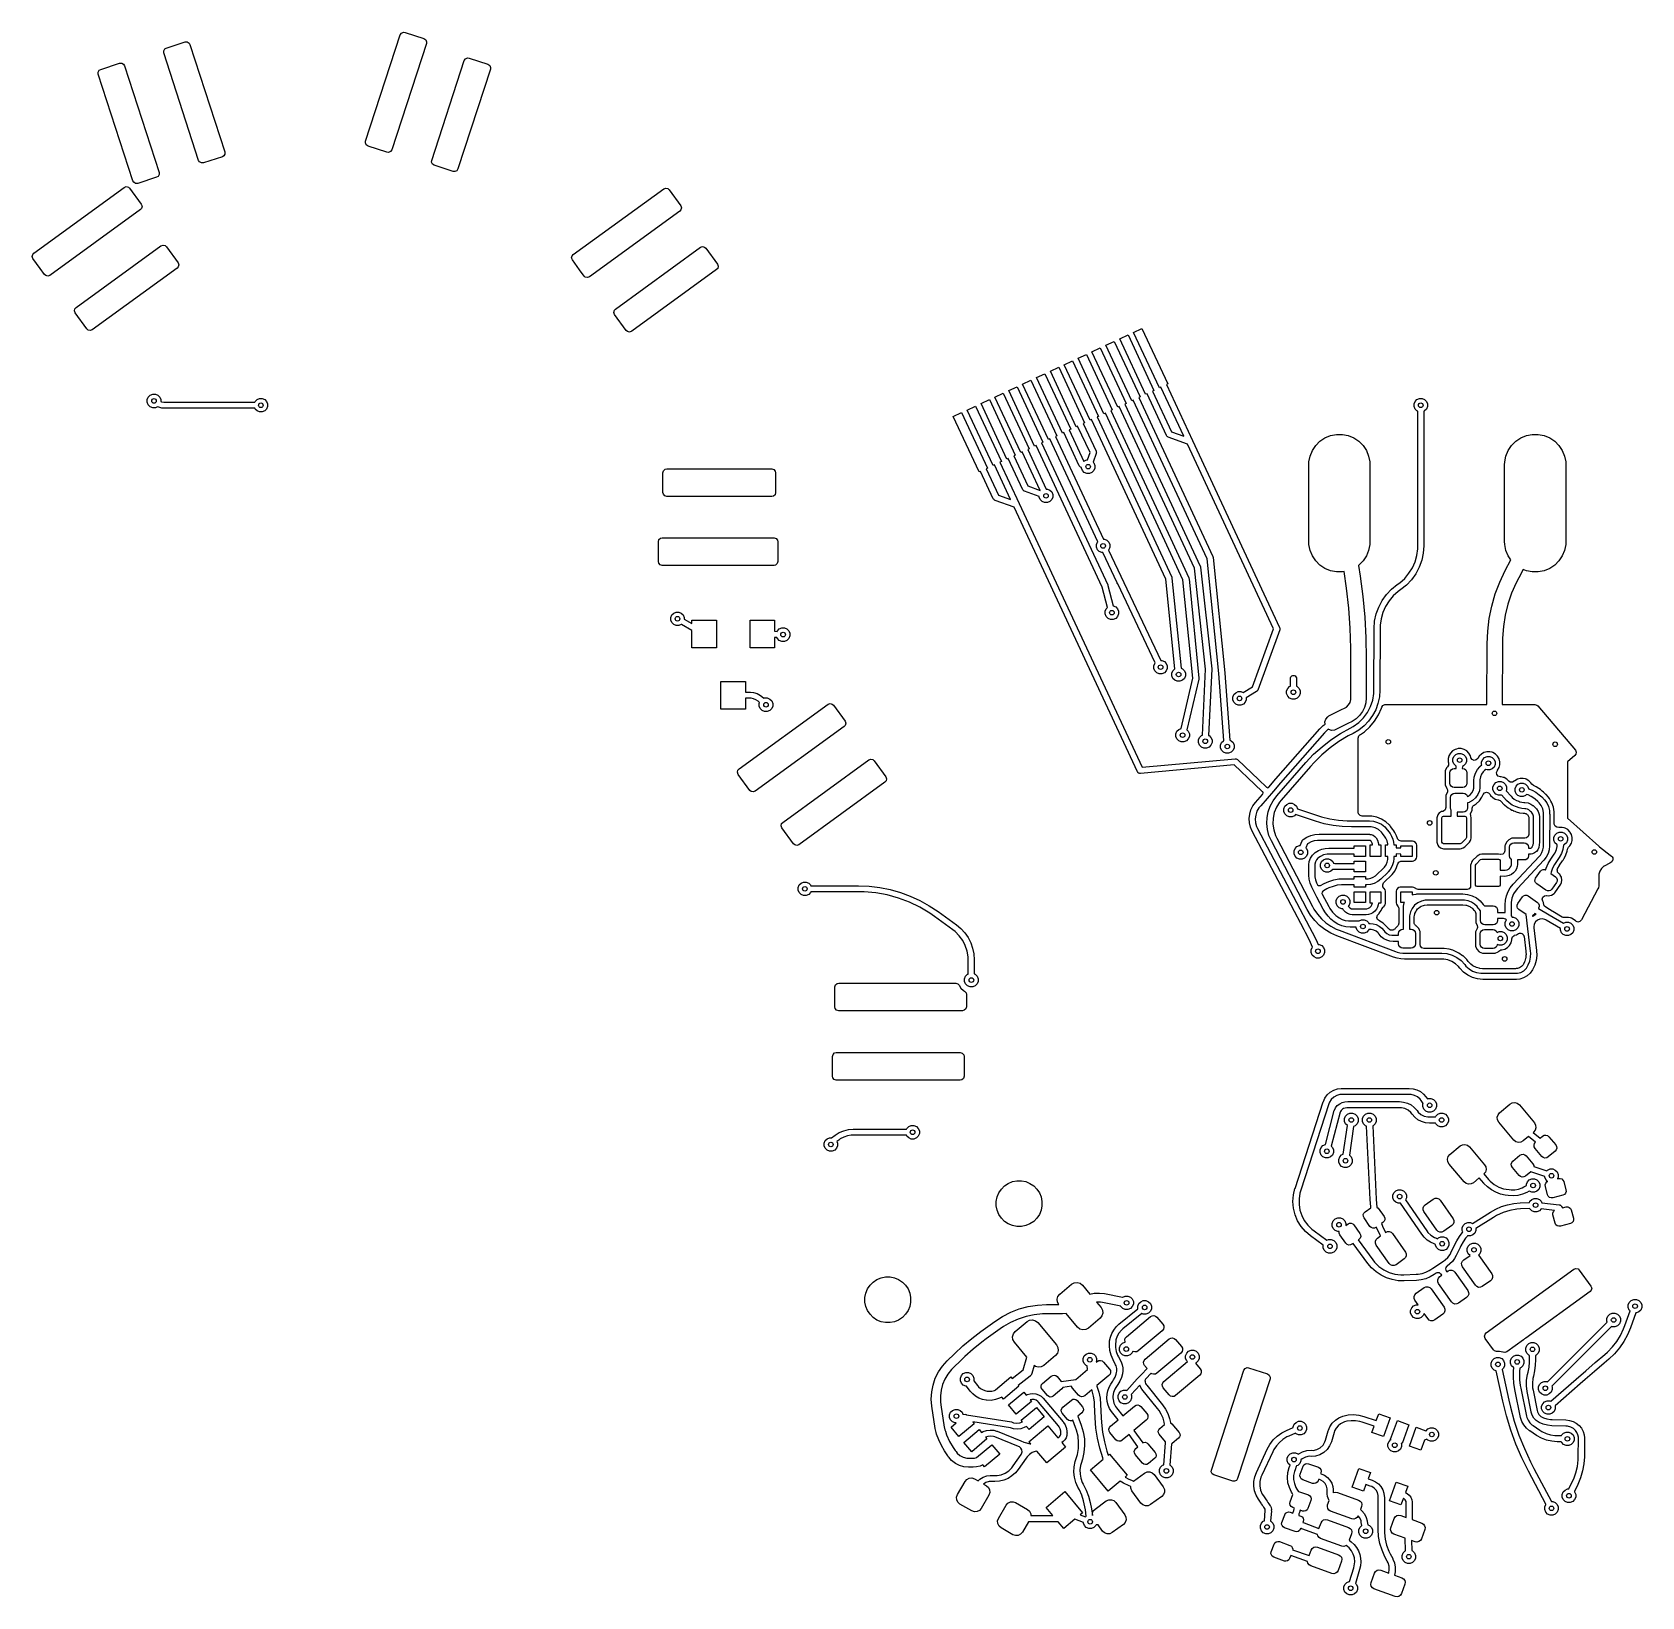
# Model space of a CAD drawing. Extents: x 113.2 to 165.8, y -133 to -81.9.
import ezdxf

# ---------------------------------------------------------------- set-up
doc = ezdxf.new("R2010")
doc.units = 0
doc.layers.add('BLACK', color=7, linetype='CONTINUOUS')

msp = doc.modelspace()

# ---------------------------------------------------------------- linework, layer by layer
at = {"layer": 'BLACK', "linetype": 'CONTINUOUS'}
for p, q in [((124.140921, -85.456824), (125.269938, -81.98204)), ((125.269938, -81.98204), (125.31001, -81.923436)), ((125.31001, -81.923436), (125.375407, -81.895799)), ((125.375407, -81.895799), (125.428701, -81.901144)), ((125.428701, -81.901144), (126.044994, -82.101389)), ((117.545033, -82.502589), (117.581696, -82.441791)), ((117.547061, -82.573556), (117.545033, -82.502589)), ((117.581696, -82.441791), (117.627954, -82.414789)), ((117.627954, -82.414789), (118.244244, -82.214544)), ((118.244244, -82.214544), (118.315209, -82.212518)), ((118.315209, -82.212518), (118.376006, -82.24918)), ((118.376006, -82.24918), (118.40301, -82.295442)), ((118.40301, -82.295442), (119.543572, -85.805705)), ((126.125891, -82.260158), (124.996873, -85.734936)), ((126.044994, -82.101389), (126.1036, -82.141462)), ((126.1036, -82.141462), (126.131237, -82.206859)), ((126.131237, -82.206859), (126.125891, -82.260158)), ((115.48808, -83.110078), (116.104368, -82.909834)), ((116.104368, -82.909834), (116.175334, -82.907808)), ((116.175334, -82.907808), (116.236131, -82.94447)), ((116.236131, -82.94447), (116.263135, -82.990732)), ((116.263135, -82.990732), (117.394364, -86.47228)), ((118.687617, -86.083821), (117.547061, -82.573556)), ((126.303449, -86.082392), (127.36293, -82.821622)), ((127.36293, -82.821622), (127.403003, -82.763018)), ((127.403003, -82.763018), (127.4684, -82.735381)), ((127.4684, -82.735381), (127.521697, -82.740726)), ((127.521697, -82.740726), (128.137985, -82.940967)), ((128.137985, -82.940967), (128.19659, -82.98104)), ((128.19659, -82.98104), (128.224228, -83.046436)), ((128.224228, -83.046436), (128.218882, -83.099736)), ((115.405155, -83.19788), (115.441818, -83.137082)), ((115.407182, -83.268846), (115.405155, -83.19788)), ((116.538411, -86.750397), (115.407182, -83.268846)), ((115.441818, -83.137082), (115.48808, -83.110078)), ((128.218882, -83.099736), (127.159401, -86.360508)), ((124.135576, -85.51012), (124.140921, -85.456824)), ((124.163213, -85.575517), (124.135576, -85.51012)), ((124.221819, -85.61559), (124.163213, -85.575517)), ((124.838104, -85.815833), (124.221819, -85.61559)), ((118.714619, -86.13008), (118.687617, -86.083821)), ((118.775417, -86.166742), (118.714619, -86.13008)), ((118.846384, -86.164715), (118.775417, -86.166742)), ((119.462674, -85.964474), (118.846384, -86.164715)), ((119.508937, -85.93747), (119.462674, -85.964474)), ((119.5456, -85.876672), (119.508937, -85.93747)), ((119.543572, -85.805705), (119.5456, -85.876672)), ((124.891403, -85.821179), (124.838104, -85.815833)), ((124.9568, -85.793542), (124.891403, -85.821179)), ((124.996873, -85.734936), (124.9568, -85.793542)), ((126.298104, -86.135687), (126.303449, -86.082392)), ((126.325741, -86.201084), (126.298104, -86.135687)), ((126.384346, -86.241158), (126.325741, -86.201084)), ((116.565413, -86.796657), (116.538411, -86.750397)), ((117.313467, -86.631049), (116.697179, -86.831292)), ((117.359729, -86.604045), (117.313467, -86.631049)), ((117.396392, -86.543247), (117.359729, -86.604045)), ((117.394364, -86.47228), (117.396392, -86.543247)), ((127.000631, -86.441405), (126.384346, -86.241158)), ((127.053931, -86.446751), (127.000631, -86.441405)), ((127.119328, -86.419114), (127.053931, -86.446751)), ((127.159401, -86.360508), (127.119328, -86.419114)), ((113.301638, -89.109433), (116.257463, -86.961896)), ((116.257463, -86.961896), (116.32433, -86.938038)), ((116.32433, -86.938038), (116.393481, -86.954119)), ((116.393481, -86.954119), (116.433459, -86.989772)), ((116.433459, -86.989772), (116.814344, -87.514014)), ((116.626211, -86.833319), (116.565413, -86.796657)), ((116.697179, -86.831292), (116.626211, -86.833319)), ((130.922906, -89.157412), (133.878731, -87.009875)), ((133.878731, -87.009875), (133.945598, -86.986017)), ((133.945598, -86.986017), (134.014749, -87.002098)), ((134.014749, -87.002098), (134.054727, -87.037751)), ((134.054727, -87.037751), (134.435612, -87.561993)), ((116.786469, -87.690011), (113.830648, -89.837547)), ((116.822122, -87.650033), (116.786469, -87.690011)), ((116.814344, -87.514014), (116.838202, -87.580882)), ((116.838202, -87.580882), (116.822122, -87.650033)), ((134.407737, -87.73799), (131.451916, -89.885526)), ((134.44339, -87.698012), (134.407737, -87.73799)), ((134.435612, -87.561993), (134.45947, -87.628861)), ((134.45947, -87.628861), (134.44339, -87.698012)), ((117.457237, -88.871359), (117.524103, -88.847502)), ((117.524103, -88.847502), (117.593254, -88.863582)), ((113.249906, -89.21856), (113.265987, -89.149409)), ((113.273764, -89.285426), (113.249906, -89.21856)), ((113.265987, -89.149409), (113.301638, -89.109433)), ((113.510117, -89.610738), (113.273764, -89.285426)), ((114.683463, -90.886628), (117.457237, -88.871359)), ((117.593254, -88.863582), (117.633232, -88.899235)), ((117.633232, -88.899235), (118.014116, -89.423479)), ((130.871174, -89.266539), (130.887255, -89.197388)), ((130.895032, -89.333405), (130.871174, -89.266539)), ((130.887255, -89.197388), (130.922906, -89.157412)), ((131.131385, -89.658717), (130.895032, -89.333405)), ((132.304731, -90.934607), (135.078505, -88.919338)), ((135.078505, -88.919338), (135.145371, -88.895481)), ((135.145371, -88.895481), (135.214522, -88.911561)), ((135.214522, -88.911561), (135.2545, -88.947214)), ((135.2545, -88.947214), (135.635384, -89.471458)), ((113.654651, -89.809672), (113.510117, -89.610738)), ((113.694629, -89.845325), (113.654651, -89.809672)), ((113.76378, -89.861405), (113.694629, -89.845325)), ((113.830648, -89.837547), (113.76378, -89.861405)), ((117.986241, -89.599476), (115.212472, -91.614746)), ((118.021894, -89.559499), (117.986241, -89.599476)), ((118.014116, -89.423479), (118.037975, -89.490347)), ((118.037975, -89.490347), (118.021894, -89.559499)), ((131.275919, -89.857651), (131.131385, -89.658717)), ((131.315897, -89.893304), (131.275919, -89.857651)), ((131.385048, -89.909384), (131.315897, -89.893304)), ((131.451916, -89.885526), (131.385048, -89.909384)), ((135.607509, -89.647455), (132.83374, -91.662725)), ((135.643162, -89.607478), (135.607509, -89.647455)), ((135.635384, -89.471458), (135.659243, -89.538326)), ((135.659243, -89.538326), (135.643162, -89.607478)), ((114.631731, -90.995756), (114.647812, -90.926604)), ((114.647812, -90.926604), (114.683463, -90.886628)), ((132.26908, -90.974583), (132.304731, -90.934607)), ((114.65559, -91.062624), (114.631731, -90.995756)), ((115.036475, -91.586871), (114.65559, -91.062624)), ((132.252999, -91.043735), (132.26908, -90.974583)), ((132.276858, -91.110603), (132.252999, -91.043735)), ((132.657743, -91.63485), (132.276858, -91.110603)), ((115.076453, -91.622524), (115.036475, -91.586871)), ((115.145604, -91.638604), (115.076453, -91.622524)), ((115.212472, -91.614746), (115.145604, -91.638604)), ((132.697721, -91.670503), (132.657743, -91.63485)), ((132.766872, -91.686583), (132.697721, -91.670503)), ((132.83374, -91.662725), (132.766872, -91.686583)), ((148.32333, -92.119591), (148.595222, -91.992805)), ((148.595222, -91.992805), (149.440458, -93.805421)), ((148.776484, -91.908281), (149.048376, -91.781495)), ((149.62172, -93.720897), (148.776484, -91.908281)), ((149.048376, -91.781495), (149.893612, -93.594111)), ((149.229638, -91.696972), (149.50153, -91.570186)), ((150.074874, -93.509588), (149.229638, -91.696972)), ((149.50153, -91.570186), (150.346766, -93.382802)), ((147.417023, -92.542208), (147.688915, -92.415422)), ((147.688915, -92.415422), (148.534151, -94.228038)), ((147.870176, -92.3309), (148.142068, -92.204114)), ((148.715412, -94.143516), (147.870176, -92.3309)), ((148.142068, -92.204114), (148.987304, -94.01673)), ((149.168566, -93.932207), (148.32333, -92.119591)), ((146.05756, -93.176136), (146.329452, -93.04935)), ((146.329452, -93.04935), (147.174688, -94.861966)), ((146.510714, -92.964827), (146.782606, -92.838041)), ((147.35595, -94.777443), (146.510714, -92.964827)), ((146.782606, -92.838041), (147.627842, -94.650657)), ((146.963868, -92.753518), (147.23576, -92.626732)), ((147.809104, -94.566134), (146.963868, -92.753518)), ((147.23576, -92.626732), (148.080996, -94.439348)), ((148.262259, -94.354824), (147.417023, -92.542208)), ((145.151253, -93.598754), (145.423145, -93.471968)), ((145.423145, -93.471968), (146.268381, -95.284584)), ((145.604406, -93.387445), (145.876298, -93.260659)), ((146.449642, -95.200061), (145.604406, -93.387445)), ((145.876298, -93.260659), (146.721534, -95.073275)), ((146.902796, -94.988752), (146.05756, -93.176136)), ((150.120187, -93.488457), (150.074874, -93.509588)), ((150.866931, -95.089858), (150.120187, -93.488457)), ((150.346766, -93.382802), (150.301449, -93.403933)), ((150.301449, -93.403933), (151.150219, -95.224132)), ((117.009323, -93.893008), (117.042919, -93.8119)), ((117.009323, -93.980798), (117.009323, -93.893008)), ((117.042919, -94.061906), (117.009323, -93.980798)), ((117.042919, -93.8119), (117.104997, -93.749822)), ((117.104997, -94.123984), (117.042919, -94.061906)), ((117.104997, -93.749822), (117.186105, -93.716226)), ((117.186105, -93.716226), (117.273895, -93.716226)), ((117.273895, -93.716226), (117.355003, -93.749822)), ((117.355003, -93.749822), (117.417081, -93.8119)), ((117.417081, -93.8119), (117.450677, -93.893008)), ((117.450677, -93.893008), (117.450677, -93.956159)), ((117.450677, -93.956159), (117.479308, -93.965718)), ((117.479308, -93.965718), (117.548153, -93.976905)), ((117.548153, -93.976905), (117.583028, -93.976903)), ((117.583028, -93.976903), (117.583029, -93.976903)), ((117.583029, -93.976903), (117.583034, -93.976903)), ((117.583034, -93.976903), (120.522562, -93.976903)), ((120.522562, -93.976903), (120.532919, -93.9519)), ((120.532919, -93.9519), (120.594997, -93.889822)), ((120.594997, -93.889822), (120.676105, -93.856226)), ((120.676105, -93.856226), (120.763895, -93.856226)), ((120.763895, -93.856226), (120.845003, -93.889822)), ((120.845003, -93.889822), (120.907081, -93.9519)), ((120.907081, -93.9519), (120.940677, -94.033008)), ((120.940677, -94.033008), (120.940677, -94.120798)), ((143.79179, -94.232682), (144.063682, -94.105896)), ((144.063682, -94.105896), (144.908918, -95.918512)), ((144.244945, -94.021373), (144.516837, -93.894587)), ((145.090181, -95.833989), (144.244945, -94.021373)), ((144.516837, -93.894587), (145.362073, -95.707203)), ((144.698099, -93.810064), (144.969991, -93.683278)), ((145.543335, -95.62268), (144.698099, -93.810064)), ((144.969991, -93.683278), (145.815227, -95.495894)), ((145.996489, -95.41137), (145.151253, -93.598754)), ((148.987304, -94.01673), (148.94199, -94.03786)), ((148.94199, -94.03786), (151.408863, -99.328095)), ((149.213881, -93.911075), (149.168566, -93.932207)), ((151.629192, -99.090722), (149.213881, -93.911075)), ((149.440458, -93.805421), (149.395143, -93.826551)), ((149.395143, -93.826551), (151.8176, -99.021522)), ((149.667037, -93.699765), (149.62172, -93.720897)), ((150.304502, -95.066818), (149.667037, -93.699765)), ((149.893612, -93.594111), (149.848299, -93.61524)), ((149.848299, -93.61524), (150.468258, -94.944754)), ((158.389323, -94.033008), (158.422919, -93.9519)), ((158.389323, -94.120798), (158.389323, -94.033008)), ((158.422919, -93.9519), (158.484997, -93.889822)), ((158.484997, -93.889822), (158.566105, -93.856226)), ((158.566105, -93.856226), (158.653895, -93.856226)), ((158.653895, -93.856226), (158.735003, -93.889822)), ((158.735003, -93.889822), (158.797081, -93.9519)), ((158.797081, -93.9519), (158.830677, -94.033008)), ((158.830677, -94.033008), (158.830677, -94.120798)), ((117.186105, -94.15758), (117.104997, -94.123984)), ((117.273895, -94.15758), (117.186105, -94.15758)), ((117.34487, -94.12818), (117.273895, -94.15758)), ((117.382893, -94.144382), (117.34487, -94.12818)), ((117.481654, -94.168723), (117.382893, -94.144382)), ((117.583006, -94.1769), (117.481654, -94.168723)), ((117.583034, -94.176903), (117.583006, -94.1769)), ((117.58304, -94.176903), (117.583034, -94.176903)), ((120.522562, -94.176903), (117.58304, -94.176903)), ((120.532919, -94.201906), (120.522562, -94.176903)), ((120.594997, -94.263984), (120.532919, -94.201906)), ((120.676105, -94.29758), (120.594997, -94.263984)), ((120.763895, -94.29758), (120.676105, -94.29758)), ((120.845003, -94.263984), (120.763895, -94.29758)), ((120.907081, -94.201906), (120.845003, -94.263984)), ((120.940677, -94.120798), (120.907081, -94.201906)), ((143.338637, -94.443991), (143.610529, -94.317205)), ((144.183873, -96.256607), (143.338637, -94.443991)), ((143.610529, -94.317205), (144.455765, -96.129821)), ((144.637026, -96.045298), (143.79179, -94.232682)), ((147.854417, -94.545003), (147.809104, -94.566134)), ((150.285082, -99.757573), (147.854417, -94.545003)), ((148.080996, -94.439348), (148.035679, -94.460479)), ((148.035679, -94.460479), (150.473505, -99.688405)), ((148.307576, -94.333692), (148.262259, -94.354824)), ((150.250923, -98.501211), (148.307576, -94.333692)), ((148.534151, -94.228038), (148.488838, -94.249167)), ((148.488838, -94.249167), (150.432194, -98.416705)), ((148.760728, -94.122384), (148.715412, -94.143516)), ((151.220613, -99.397633), (148.760728, -94.122384)), ((158.422919, -94.201906), (158.389323, -94.120798)), ((158.484997, -94.263984), (158.422919, -94.201906)), ((158.51, -94.27434), (158.484997, -94.263984)), ((158.51, -98.66423), (158.51, -94.27434)), ((158.735003, -94.263984), (158.71, -94.27434)), ((158.71, -94.27434), (158.71, -98.664232)), ((158.797081, -94.201906), (158.735003, -94.263984)), ((158.830677, -94.120798), (158.797081, -94.201906)), ((146.721534, -95.073275), (146.676217, -95.094406)), ((146.676217, -95.094406), (148.240538, -98.449116)), ((146.948111, -94.96762), (146.902796, -94.988752)), ((147.454566, -96.053712), (146.948111, -94.96762)), ((147.174688, -94.861966), (147.129373, -94.883096)), ((147.129373, -94.883096), (147.607663, -95.90879)), ((147.401267, -94.756311), (147.35595, -94.777443)), ((147.805691, -95.623602), (147.401267, -94.756311)), ((147.627842, -94.650657), (147.582529, -94.671786)), ((147.582529, -94.671786), (148.004459, -95.57662)), ((150.314488, -95.083687), (150.304502, -95.066818)), ((150.328244, -95.096291), (150.314488, -95.083687)), ((150.343256, -95.110048), (150.328244, -95.096291)), ((150.360931, -95.118525), (150.343256, -95.110048)), ((150.986465, -95.346199), (150.360931, -95.118525)), ((150.468258, -94.944754), (150.866931, -95.089858)), ((155.315607, -95.253893), (155.478603, -95.144982)), ((155.478603, -95.144982), (155.659715, -95.069963)), ((155.659715, -95.069963), (155.851983, -95.031718)), ((155.851983, -95.031718), (156.048017, -95.031718)), ((156.048017, -95.031718), (156.240285, -95.069963)), ((156.240285, -95.069963), (156.421397, -95.144982)), ((156.421397, -95.144982), (156.584393, -95.253893)), ((161.715607, -95.253893), (161.878603, -95.144982)), ((161.878603, -95.144982), (162.059715, -95.069963)), ((162.059715, -95.069963), (162.251983, -95.031718)), ((162.251983, -95.031718), (162.448017, -95.031718)), ((162.448017, -95.031718), (162.640285, -95.069963)), ((162.640285, -95.069963), (162.821397, -95.144982)), ((162.821397, -95.144982), (162.984393, -95.253893)), ((145.588649, -95.601549), (145.543335, -95.62268)), ((146.174794, -96.858548), (145.588649, -95.601549)), ((145.815227, -95.495894), (145.769911, -95.517025)), ((145.769911, -95.517025), (146.374889, -96.81441)), ((146.041804, -95.390238), (145.996489, -95.41137)), ((148.201064, -100.02079), (146.041804, -95.390238)), ((146.268381, -95.284584), (146.223066, -95.305714)), ((146.223066, -95.305714), (148.386182, -99.944534)), ((146.494955, -95.17893), (146.449642, -95.200061)), ((148.058607, -98.532204), (146.494955, -95.17893)), ((147.71844, -95.863324), (147.805691, -95.623602)), ((148.007797, -95.653083), (147.905836, -95.933216)), ((148.004459, -95.57662), (148.010963, -95.595113)), ((148.012665, -95.634094), (148.007797, -95.653083)), ((148.010963, -95.595113), (148.011794, -95.614168)), ((148.011794, -95.614168), (148.012665, -95.634094)), ((153.799905, -101.379633), (150.986465, -95.346199)), ((151.150219, -95.224132), (151.150222, -95.224136)), ((151.150222, -95.224136), (153.998673, -101.332649)), ((154.99306, -95.736618), (155.068079, -95.555506)), ((155.068079, -95.555506), (155.17699, -95.39251)), ((155.17699, -95.39251), (155.315607, -95.253893)), ((156.584393, -95.253893), (156.72301, -95.39251)), ((156.72301, -95.39251), (156.831921, -95.555506)), ((156.831921, -95.555506), (156.90694, -95.736618)), ((161.39306, -95.736618), (161.468079, -95.555506)), ((161.468079, -95.555506), (161.57699, -95.39251)), ((161.57699, -95.39251), (161.715607, -95.253893)), ((162.984393, -95.253893), (163.12301, -95.39251)), ((163.12301, -95.39251), (163.231921, -95.555506)), ((163.231921, -95.555506), (163.30694, -95.736618)), ((133.856119, -96.282916), (133.876121, -96.214795)), ((133.876121, -96.214795), (133.929776, -96.168302)), ((133.929776, -96.168302), (133.982119, -96.156915)), ((133.982119, -96.156915), (137.410696, -96.156915)), ((137.410696, -96.156915), (137.478817, -96.176917)), ((137.478817, -96.176917), (137.52531, -96.230573)), ((144.455765, -96.129821), (144.410451, -96.150951)), ((144.410451, -96.150951), (144.81065, -97.00918)), ((144.68234, -96.024167), (144.637026, -96.045298)), ((145.20932, -97.154286), (144.68234, -96.024167)), ((144.908918, -95.918512), (144.863602, -95.939642)), ((144.863602, -95.939642), (145.492609, -97.288563)), ((145.135497, -95.812857), (145.090181, -95.833989)), ((145.612367, -96.835509), (145.135497, -95.812857)), ((145.362073, -95.707203), (145.316758, -95.728333)), ((145.316758, -95.728333), (145.776123, -96.713444)), ((147.464552, -96.070582), (147.454566, -96.053712)), ((147.488029, -96.092095), (147.464552, -96.070582)), ((147.493321, -96.096944), (147.488029, -96.092095)), ((147.510997, -96.105421), (147.493321, -96.096944)), ((147.52386, -96.110102), (147.510997, -96.105421)), ((147.52386, -96.127896), (147.52386, -96.110102)), ((147.557456, -96.209004), (147.52386, -96.127896)), ((147.619534, -96.271082), (147.557456, -96.209004)), ((147.607663, -95.90879), (147.619534, -95.89692)), ((147.619534, -95.89692), (147.700642, -95.863324)), ((147.700642, -95.863324), (147.71844, -95.863324)), ((147.931618, -96.209004), (147.86954, -96.271082)), ((147.905836, -95.933216), (147.931618, -95.958998)), ((147.931618, -95.958998), (147.965214, -96.040106)), ((147.965214, -96.127896), (147.931618, -96.209004)), ((147.965214, -96.040106), (147.965214, -96.127896)), ((154.95, -96.026903), (154.954815, -95.928886)), ((154.95, -98.526903), (154.95, -96.026903)), ((154.954815, -95.928886), (154.99306, -95.736618)), ((156.90694, -95.736618), (156.945185, -95.928886)), ((156.945185, -95.928886), (156.95, -96.026903)), ((156.95, -96.026903), (156.95, -98.526903)), ((161.35, -96.026903), (161.354815, -95.928886)), ((161.35, -98.526903), (161.35, -96.026903)), ((161.354815, -95.928886), (161.39306, -95.736618)), ((163.30694, -95.736618), (163.345185, -95.928886)), ((163.345185, -95.928886), (163.35, -96.026903)), ((163.35, -96.026903), (163.35, -98.526903)), ((133.856124, -96.93091), (133.856119, -96.282916)), ((137.52531, -96.230573), (137.536696, -96.282917)), ((137.536696, -96.282917), (137.536688, -96.930903)), ((144.229189, -96.235475), (144.183873, -96.256607)), ((144.646894, -97.131244), (144.229189, -96.235475)), ((145.776123, -96.713444), (146.174794, -96.858548)), ((147.700642, -96.304678), (147.619534, -96.271082)), ((147.788432, -96.304678), (147.700642, -96.304678)), ((147.86954, -96.271082), (147.788432, -96.304678)), ((133.86751, -96.983252), (133.856124, -96.93091)), ((133.914004, -97.036907), (133.86751, -96.983252)), ((133.982124, -97.056909), (133.914004, -97.036907)), ((137.410688, -97.056901), (133.982124, -97.056909)), ((137.463029, -97.045515), (137.410688, -97.056901)), ((137.516685, -96.999023), (137.463029, -97.045515)), ((137.536688, -96.930903), (137.516685, -96.999023)), ((144.65688, -97.148113), (144.646894, -97.131244)), ((144.669951, -97.16009), (144.65688, -97.148113)), ((144.685647, -97.174473), (144.669951, -97.16009)), ((144.703322, -97.182951), (144.685647, -97.174473)), ((145.328855, -97.41063), (144.703322, -97.182951)), ((144.81065, -97.00918), (145.20932, -97.154286)), ((145.622353, -96.852379), (145.612367, -96.835509)), ((145.651121, -96.878739), (145.622353, -96.852379)), ((145.668796, -96.887216), (145.651121, -96.878739)), ((146.146777, -97.061185), (145.668796, -96.887216)), ((146.146777, -97.078982), (146.146777, -97.061185)), ((146.180373, -97.16009), (146.146777, -97.078982)), ((146.242451, -97.222168), (146.180373, -97.16009)), ((146.323559, -97.255764), (146.242451, -97.222168)), ((146.411349, -97.255764), (146.323559, -97.255764)), ((146.374889, -96.81441), (146.411349, -96.81441)), ((146.411349, -96.81441), (146.492457, -96.848006)), ((146.492457, -97.222168), (146.411349, -97.255764)), ((146.492457, -96.848006), (146.554535, -96.910084)), ((146.554535, -97.16009), (146.492457, -97.222168)), ((146.554535, -96.910084), (146.588131, -96.991192)), ((146.588131, -97.078982), (146.554535, -97.16009)), ((146.588131, -96.991192), (146.588131, -97.078982)), ((149.355294, -106.045341), (145.328855, -97.41063)), ((145.492609, -97.288563), (145.492612, -97.288567)), ((145.492612, -97.288567), (149.506854, -105.897123)), ((133.704401, -99.180913), (133.704406, -98.532906)), ((133.704406, -98.532906), (133.724409, -98.464786)), ((133.724409, -98.464786), (133.778065, -98.418294)), ((133.778065, -98.418294), (133.830402, -98.406908)), ((133.830402, -98.406908), (137.483998, -98.406903)), ((137.483998, -98.406903), (137.552119, -98.426905)), ((137.552119, -98.426905), (137.598612, -98.480561)), ((137.598612, -98.480561), (137.609998, -98.532905)), ((137.609998, -98.532905), (137.609989, -99.180907)), ((148.012426, -98.625898), (148.046022, -98.54479)), ((148.012426, -98.713688), (148.012426, -98.625898)), ((148.046022, -98.794796), (148.012426, -98.713688)), ((148.046022, -98.54479), (148.058607, -98.532204)), ((148.1081, -98.856874), (148.046022, -98.794796)), ((148.240538, -98.449116), (148.276998, -98.449116)), ((148.276998, -98.449116), (148.358106, -98.482712)), ((148.358106, -98.482712), (148.420184, -98.54479)), ((148.420184, -98.794796), (148.408531, -98.806448)), ((148.408531, -98.806448), (150.116075, -102.409323)), ((148.420184, -98.54479), (148.45378, -98.625898)), ((148.45378, -98.713688), (148.420184, -98.794796)), ((148.45378, -98.625898), (148.45378, -98.713688)), ((150.842142, -99.776671), (150.250923, -98.501211)), ((150.432194, -98.416705), (150.432232, -98.416814)), ((150.432232, -98.416814), (150.43229, -98.416912)), ((150.43229, -98.416912), (151.030727, -99.707945)), ((154.954815, -98.62492), (154.95, -98.526903)), ((154.99306, -98.817188), (154.954815, -98.62492)), ((155.068079, -98.9983), (154.99306, -98.817188)), ((156.90694, -98.817188), (156.831921, -98.9983)), ((156.945185, -98.62492), (156.90694, -98.817188)), ((156.95, -98.526903), (156.945185, -98.62492)), ((158.480682, -98.982467), (158.51008, -98.770987)), ((158.51008, -98.770987), (158.51, -98.66423)), ((158.71, -98.664234), (158.693395, -98.904253)), ((158.71, -98.664232), (158.709999, -98.664233)), ((158.709999, -98.664233), (158.71, -98.664234)), ((161.354815, -98.62492), (161.35, -98.526903)), ((161.39306, -98.817188), (161.354815, -98.62492)), ((161.468079, -98.9983), (161.39306, -98.817188)), ((163.30694, -98.817188), (163.231921, -98.9983)), ((163.345185, -98.62492), (163.30694, -98.817188)), ((163.35, -98.526903), (163.345185, -98.62492)), ((133.715787, -99.233253), (133.704401, -99.180913)), ((133.76228, -99.286909), (133.715787, -99.233253)), ((133.830401, -99.306911), (133.76228, -99.286909)), ((137.483989, -99.306905), (133.830401, -99.306911)), ((137.53633, -99.295519), (137.483989, -99.306905)), ((137.589986, -99.249027), (137.53633, -99.295519)), ((137.609989, -99.180907), (137.589986, -99.249027)), ((148.189208, -98.89047), (148.1081, -98.856874)), ((148.225669, -98.89047), (148.189208, -98.89047)), ((148.687657, -99.881193), (148.225669, -98.89047)), ((151.408863, -99.328095), (151.412356, -99.338028)), ((151.412356, -99.338028), (151.413619, -99.340332)), ((151.413619, -99.340332), (151.414287, -99.343517)), ((151.414287, -99.343517), (151.415367, -99.346588)), ((151.415367, -99.346588), (151.415481, -99.349212)), ((151.415481, -99.349212), (151.417643, -99.359518)), ((151.417643, -99.359518), (151.779753, -102.680583)), ((152.010379, -102.838807), (151.629192, -99.090722)), ((151.8176, -99.021522), (151.821349, -99.032183)), ((151.821349, -99.032183), (151.822571, -99.034451)), ((151.822571, -99.034451), (151.823144, -99.037285)), ((151.823144, -99.037285), (151.824104, -99.040015)), ((151.824104, -99.040015), (151.824216, -99.042588)), ((151.824216, -99.042588), (151.826456, -99.053666)), ((151.826456, -99.053666), (152.209487, -102.819882)), ((155.17699, -99.161296), (155.068079, -98.9983)), ((155.315607, -99.299913), (155.17699, -99.161296)), ((155.478603, -99.408824), (155.315607, -99.299913)), ((156.584393, -99.299913), (156.574438, -99.306564)), ((156.574438, -99.306564), (156.632977, -99.658349)), ((156.72301, -99.161296), (156.584393, -99.299913)), ((156.831921, -98.9983), (156.72301, -99.161296)), ((158.336495, -99.383335), (158.422451, -99.187887)), ((158.422451, -99.187887), (158.480682, -98.982467)), ((158.562475, -99.366094), (158.450654, -99.579121)), ((158.643906, -99.139701), (158.562475, -99.366094)), ((158.693395, -98.904253), (158.643906, -99.139701)), ((161.368652, -99.477336), (161.553238, -99.125749)), ((161.553238, -99.125749), (161.468079, -98.9983)), ((162.984393, -99.299913), (162.821397, -99.408824)), ((163.12301, -99.161296), (162.984393, -99.299913)), ((163.231921, -98.9983), (163.12301, -99.161296)), ((148.697643, -99.898062), (148.687657, -99.881193)), ((148.709879, -99.909274), (148.697643, -99.898062)), ((150.580367, -102.680694), (150.285082, -99.757573)), ((150.473505, -99.688405), (150.477277, -99.699133)), ((150.477277, -99.699133), (150.478496, -99.701399)), ((150.478496, -99.701399), (150.479061, -99.704207)), ((150.479061, -99.704207), (150.480008, -99.706898)), ((150.480008, -99.706898), (150.480119, -99.709457)), ((150.480119, -99.709457), (150.482368, -99.720616)), ((150.482368, -99.720616), (150.779715, -102.66416)), ((151.158867, -102.993407), (150.842142, -99.776671)), ((151.030727, -99.707945), (151.034485, -99.718711)), ((151.034485, -99.718711), (151.035695, -99.720974)), ((151.035695, -99.720974), (151.03625, -99.723766)), ((151.03625, -99.723766), (151.037188, -99.726452)), ((151.037188, -99.726452), (151.037293, -99.729013)), ((151.037293, -99.729013), (151.039519, -99.740201)), ((151.039519, -99.740201), (151.359519, -102.990201)), ((151.580087, -102.694522), (151.220613, -99.397633)), ((155.659715, -99.483843), (155.478603, -99.408824)), ((155.851983, -99.522088), (155.659715, -99.483843)), ((156.048017, -99.522088), (155.851983, -99.522088)), ((156.105761, -99.510601), (156.048017, -99.522088)), ((156.186188, -100.055383), (156.105761, -99.510601)), ((156.632977, -99.658349), (156.719086, -100.326079)), ((157.843179, -99.934565), (157.93109, -99.873996)), ((157.93109, -99.873996), (158.088453, -99.729687)), ((158.088453, -99.729687), (158.224451, -99.565088)), ((158.31057, -99.774726), (158.144892, -99.949184)), ((158.224451, -99.565088), (158.336495, -99.383335)), ((158.450654, -99.579121), (158.31057, -99.774726)), ((161.044477, -100.237964), (161.191234, -99.851116)), ((161.191234, -99.851116), (161.368651, -99.477335)), ((161.368651, -99.477335), (161.368652, -99.477336)), ((161.724477, -99.875227), (161.577931, -100.219076)), ((161.811348, -99.709756), (161.724477, -99.875227)), ((161.953133, -99.439695), (161.811348, -99.709756)), ((162.059715, -99.483843), (161.953133, -99.439695)), ((162.251983, -99.522088), (162.059715, -99.483843)), ((162.448017, -99.522088), (162.251983, -99.522088)), ((162.640285, -99.483843), (162.448017, -99.522088)), ((162.821397, -99.408824), (162.640285, -99.483843)), ((148.373595, -100.68432), (148.201064, -100.02079)), ((148.386182, -99.944534), (148.389203, -99.953124)), ((148.389203, -99.953124), (148.392333, -99.961631)), ((148.392333, -99.961631), (148.566192, -100.630274)), ((149.934571, -102.493344), (148.709879, -99.909274)), ((156.258052, -100.706478), (156.186188, -100.055383)), ((156.719086, -100.326079), (156.780675, -100.996515)), ((157.348424, -100.454463), (157.488959, -100.259005)), ((157.488959, -100.259005), (157.654932, -100.08463)), ((157.711189, -100.304352), (157.57477, -100.468955)), ((157.654932, -100.08463), (157.843107, -99.934709)), ((157.86886, -100.159977), (157.711189, -100.304352)), ((157.843107, -99.934709), (157.843202, -99.934599)), ((157.843202, -99.934599), (157.843179, -99.934565)), ((157.956814, -100.099231), (157.86886, -100.159977)), ((157.956936, -100.099044), (157.956798, -100.099207)), ((157.956798, -100.099207), (157.956814, -100.099231)), ((158.144892, -99.949184), (157.956936, -100.099044)), ((160.929334, -100.63537), (161.044477, -100.237964)), ((161.577931, -100.219076), (161.459536, -100.573606)), ((134.109323, -101.006105), (134.142919, -100.924997)), ((134.142919, -100.924997), (134.204997, -100.862919)), ((134.204997, -100.862919), (134.286105, -100.829323)), ((134.286105, -100.829323), (134.373895, -100.829323)), ((134.373895, -100.829323), (134.455003, -100.862919)), ((134.455003, -100.862919), (134.517081, -100.924997)), ((134.517081, -100.924997), (134.550677, -101.006105)), ((148.299323, -100.806105), (148.332919, -100.724997)), ((148.299323, -100.893895), (148.299323, -100.806105)), ((148.332919, -100.975003), (148.299323, -100.893895)), ((148.332919, -100.724997), (148.373595, -100.68432)), ((148.566192, -100.630274), (148.645003, -100.662919)), ((148.645003, -100.662919), (148.707081, -100.724997)), ((148.707081, -100.724997), (148.740677, -100.806105)), ((148.740677, -100.893895), (148.707081, -100.975003)), ((148.740677, -100.806105), (148.740677, -100.893895)), ((156.306015, -101.359769), (156.258052, -100.706478)), ((157.103237, -101.128955), (157.153729, -100.893573)), ((157.153729, -100.893573), (157.235975, -100.667322)), ((157.235975, -100.667322), (157.348424, -100.454463)), ((157.37552, -100.846123), (157.316441, -101.051584)), ((157.462173, -100.650686), (157.37552, -100.846123)), ((157.57477, -100.468955), (157.462173, -100.650686)), ((160.846551, -101.040753), (160.929334, -100.63537)), ((161.370061, -100.936515), (161.310087, -101.305448)), ((161.459536, -100.573606), (161.370061, -100.936515)), ((134.109323, -101.093895), (134.109323, -101.006105)), ((134.142919, -101.175003), (134.109323, -101.093895)), ((134.204997, -101.237081), (134.142919, -101.175003)), ((134.286105, -101.270677), (134.204997, -101.237081)), ((134.373895, -101.270677), (134.286105, -101.270677)), ((134.455003, -101.237081), (134.373895, -101.270677)), ((134.455336, -101.236747), (134.455003, -101.237081)), ((134.8, -101.433603), (134.455336, -101.236747)), ((134.550677, -101.006105), (134.550677, -101.060878)), ((134.550677, -101.060878), (134.8, -101.20328)), ((134.8, -101.20328), (134.8, -101.096903)), ((134.8, -101.096903), (135.6, -101.096903)), ((134.8, -101.996903), (134.8, -101.433603)), ((135.6, -101.096903), (135.6, -101.996903)), ((136.7, -101.996903), (136.7, -101.096903)), ((136.7, -101.096903), (137.5, -101.096903)), ((137.5, -101.096903), (137.5, -101.458624)), ((137.5, -101.458624), (137.584956, -101.461122)), ((137.584956, -101.461122), (137.592919, -101.4419)), ((137.592919, -101.4419), (137.654997, -101.379822)), ((137.654997, -101.379822), (137.736105, -101.346226)), ((137.736105, -101.346226), (137.823895, -101.346226)), ((137.823895, -101.346226), (137.905003, -101.379822)), ((137.905003, -101.379822), (137.967081, -101.4419)), ((137.967081, -101.4419), (138.000677, -101.523008)), ((148.394997, -101.037081), (148.332919, -100.975003)), ((148.476105, -101.070677), (148.394997, -101.037081)), ((148.563895, -101.070677), (148.476105, -101.070677)), ((148.645003, -101.037081), (148.563895, -101.070677)), ((148.707081, -100.975003), (148.645003, -101.037081)), ((153.110143, -103.274741), (153.799905, -101.379633)), ((154.002011, -101.409113), (153.286153, -103.37592)), ((153.998673, -101.332649), (154.005176, -101.351142)), ((154.006879, -101.390123), (154.002011, -101.409113)), ((154.005176, -101.351142), (154.006879, -101.390123)), ((156.330013, -102.014378), (156.306015, -101.359769)), ((156.780675, -100.996515), (156.817662, -101.668757)), ((157.074829, -103.38128), (157.085448, -101.369033)), ((157.085448, -101.369033), (157.103237, -101.128955)), ((157.285446, -101.370089), (157.274827, -103.382338)), ((157.286051, -101.263198), (157.285446, -101.370089)), ((157.316441, -101.051584), (157.286051, -101.263198)), ((160.780071, -101.863123), (160.796665, -101.451485)), ((160.796665, -101.451485), (160.846551, -101.040753)), ((161.310087, -101.305448), (161.280002, -101.678011)), ((135.6, -101.996903), (134.8, -101.996903)), ((137.5, -101.996903), (136.7, -101.996903)), ((137.580145, -101.661068), (137.5, -101.658711)), ((137.5, -101.658711), (137.5, -101.996903)), ((137.592919, -101.691906), (137.580145, -101.661068)), ((137.654997, -101.753984), (137.592919, -101.691906)), ((137.736105, -101.78758), (137.654997, -101.753984)), ((137.823895, -101.78758), (137.736105, -101.78758)), ((137.905003, -101.753984), (137.823895, -101.78758)), ((137.967081, -101.691906), (137.905003, -101.753984)), ((138.000677, -101.610798), (137.967081, -101.691906)), ((138.000677, -101.523008), (138.000677, -101.610798)), ((156.817662, -101.668757), (156.829995, -102.341853)), ((160.771274, -103.846903), (160.780002, -101.863799)), ((160.780002, -101.863799), (160.780071, -101.863123)), ((161.279998, -101.865999), (161.271279, -103.846903)), ((161.28, -101.864899), (161.279931, -101.865289)), ((161.279931, -101.865289), (161.279998, -101.865999)), ((161.280002, -101.678011), (161.28, -101.864899)), ((149.889323, -102.586105), (149.922919, -102.504997)), ((149.922919, -102.504997), (149.934571, -102.493344)), ((150.116075, -102.409323), (150.153895, -102.409323)), ((150.153895, -102.409323), (150.235003, -102.442919)), ((150.235003, -102.442919), (150.297081, -102.504997)), ((150.297081, -102.504997), (150.330677, -102.586105)), ((156.329996, -102.341903), (156.330013, -102.014378)), ((156.33, -102.341903), (156.329996, -102.341903)), ((156.33, -103.635569), (156.33, -102.341903)), ((156.829995, -102.341853), (156.83, -102.341903)), ((156.83, -102.341903), (156.83, -103.635569)), ((149.889323, -102.673895), (149.889323, -102.586105)), ((149.922919, -102.755003), (149.889323, -102.673895)), ((149.984997, -102.817081), (149.922919, -102.755003)), ((150.066105, -102.850677), (149.984997, -102.817081)), ((150.153895, -102.850677), (150.066105, -102.850677)), ((150.235003, -102.817081), (150.153895, -102.850677)), ((150.297081, -102.755003), (150.235003, -102.817081)), ((150.330677, -102.673895), (150.297081, -102.755003)), ((150.330677, -102.586105), (150.330677, -102.673895)), ((150.479323, -102.826105), (150.512919, -102.744997)), ((150.479323, -102.913895), (150.479323, -102.826105)), ((150.512919, -102.995003), (150.479323, -102.913895)), ((150.512919, -102.744997), (150.574997, -102.682919)), ((150.574997, -103.057081), (150.512919, -102.995003)), ((150.574997, -102.682919), (150.580367, -102.680694)), ((150.656105, -103.090677), (150.574997, -103.057081)), ((150.825003, -103.057081), (150.743895, -103.090677)), ((150.777829, -104.63275), (151.158867, -102.993407)), ((150.779715, -102.66416), (150.825003, -102.682919)), ((150.825003, -102.682919), (150.887081, -102.744997)), ((150.887081, -102.995003), (150.825003, -103.057081)), ((150.887081, -102.744997), (150.920677, -102.826105)), ((150.920677, -102.913895), (150.887081, -102.995003)), ((150.920677, -102.826105), (150.920677, -102.913895)), ((151.357404, -103.022639), (150.972161, -104.680077)), ((151.358754, -103.012324), (151.357404, -103.022639)), ((151.359519, -103.009805), (151.358754, -103.012324)), ((151.359519, -102.990201), (151.359519, -103.000608)), ((151.359519, -103.000608), (151.359949, -103.003202)), ((151.359949, -103.003202), (151.359519, -103.006486)), ((151.359519, -103.006486), (151.359519, -103.009805)), ((151.479307, -104.848707), (151.580087, -102.694522)), ((151.780233, -102.696095), (151.679168, -104.85636)), ((151.779753, -102.680583), (151.779834, -102.68834)), ((151.779834, -102.68834), (151.780233, -102.696095)), ((152.175305, -105.028649), (152.010379, -102.838807)), ((152.209487, -102.819882), (152.209491, -102.821194)), ((152.209491, -102.821194), (152.209718, -102.82249)), ((152.209718, -102.82249), (152.374944, -105.016326)), ((154.35, -103), (154.351921, -102.980491)), ((154.35, -103.252562), (154.35, -103)), ((154.351921, -102.980491), (154.366853, -102.944443)), ((154.366853, -102.944443), (154.394443, -102.916853)), ((154.394443, -102.916853), (154.430491, -102.901921)), ((154.430491, -102.901921), (154.469509, -102.901921)), ((154.469509, -102.901921), (154.505557, -102.916853)), ((154.505557, -102.916853), (154.533147, -102.944443)), ((154.533147, -102.944443), (154.548079, -102.980491)), ((154.548079, -102.980491), (154.55, -103)), ((154.55, -103), (154.55, -103.252562)), ((135.75, -103.996903), (135.75, -103.096903)), ((135.75, -103.096903), (136.55, -103.096903)), ((136.55, -103.096903), (136.55, -103.446903)), ((136.55, -103.446903), (136.690796, -103.446903)), ((136.690796, -103.446903), (136.710305, -103.448824)), ((136.710305, -103.448824), (136.710306, -103.448824)), ((136.710306, -103.448824), (136.813547, -103.458992)), ((136.813547, -103.458992), (136.931582, -103.494797)), ((136.931582, -103.494797), (137.040364, -103.552942)), ((137.040364, -103.552942), (137.134319, -103.63005)), ((150.743895, -103.090677), (150.656105, -103.090677)), ((152.469323, -103.606105), (152.502919, -103.524997)), ((152.502919, -103.524997), (152.564997, -103.462919)), ((152.564997, -103.462919), (152.646105, -103.429323)), ((152.646105, -103.429323), (152.733895, -103.429323)), ((152.733895, -103.429323), (152.808198, -103.4601)), ((152.808198, -103.4601), (153.110143, -103.274741)), ((153.244501, -103.426941), (152.910677, -103.631869)), ((153.249302, -103.4233), (153.244501, -103.426941)), ((153.251315, -103.422362), (153.249302, -103.4233)), ((153.253078, -103.420437), (153.251315, -103.422362)), ((153.260122, -103.415097), (153.253078, -103.420437)), ((153.268284, -103.403843), (153.260122, -103.415097)), ((153.277676, -103.393595), (153.268284, -103.403843)), ((153.281497, -103.385627), (153.277676, -103.393595)), ((153.283031, -103.383513), (153.281497, -103.385627)), ((153.283548, -103.381351), (153.283031, -103.383513)), ((153.286153, -103.37592), (153.283548, -103.381351)), ((154.229323, -103.406105), (154.262919, -103.324997)), ((154.229323, -103.493895), (154.229323, -103.406105)), ((154.262919, -103.575003), (154.229323, -103.493895)), ((154.262919, -103.324997), (154.324997, -103.262919)), ((154.324997, -103.637081), (154.262919, -103.575003)), ((154.324997, -103.262919), (154.35, -103.252562)), ((154.55, -103.252562), (154.575003, -103.262919)), ((154.575003, -103.262919), (154.637081, -103.324997)), ((154.637081, -103.575003), (154.575003, -103.637081)), ((154.637081, -103.324997), (154.670677, -103.406105)), ((154.670677, -103.493895), (154.637081, -103.575003)), ((154.670677, -103.406105), (154.670677, -103.493895)), ((157.038796, -103.707368), (157.074249, -103.490937)), ((157.074249, -103.490937), (157.074828, -103.38128)), ((157.074828, -103.38128), (157.074829, -103.38128)), ((157.274824, -103.382366), (157.258645, -103.600561)), ((157.274827, -103.382338), (157.274824, -103.382366)), ((136.55, -103.996903), (135.75, -103.996903)), ((136.339151, -105.954373), (139.246371, -103.84215)), ((136.690796, -103.646903), (136.55, -103.646903)), ((136.55, -103.646903), (136.55, -103.996903)), ((136.690797, -103.646903), (136.690796, -103.646902)), ((136.690796, -103.646902), (136.690796, -103.646903)), ((136.73307, -103.646902), (136.690797, -103.646903)), ((136.815991, -103.663396), (136.73307, -103.646902)), ((136.894101, -103.69575), (136.815991, -103.663396)), ((136.964398, -103.742721), (136.894101, -103.69575)), ((136.994284, -103.772608), (136.964398, -103.742721)), ((136.994289, -103.772614), (136.994284, -103.772608)), ((137.009679, -103.788004), (136.994289, -103.772614)), ((136.999323, -103.813008), (137.009679, -103.788004)), ((136.999323, -103.900798), (136.999323, -103.813008)), ((137.032919, -103.981906), (136.999323, -103.900798)), ((137.094997, -104.043984), (137.032919, -103.981906)), ((137.176105, -104.07758), (137.094997, -104.043984)), ((137.134319, -103.63005), (137.135711, -103.631192)), ((137.135711, -103.631192), (137.151101, -103.646582)), ((137.151101, -103.646582), (137.176105, -103.636226)), ((137.176105, -103.636226), (137.263895, -103.636226)), ((137.263895, -104.07758), (137.176105, -104.07758)), ((137.263895, -103.636226), (137.345003, -103.669822)), ((137.345003, -104.043984), (137.263895, -104.07758)), ((137.345003, -103.669822), (137.407081, -103.7319)), ((137.407081, -103.981906), (137.345003, -104.043984)), ((137.407081, -103.7319), (137.440677, -103.813008)), ((137.440677, -103.900798), (137.407081, -103.981906)), ((137.440677, -103.813008), (137.440677, -103.900798)), ((139.246371, -103.84215), (139.313238, -103.818292)), ((139.313238, -103.818292), (139.382389, -103.834373)), ((139.382389, -103.834373), (139.422367, -103.870026)), ((139.422367, -103.870026), (139.803251, -104.39427)), ((152.469323, -103.693895), (152.469323, -103.606105)), ((152.502919, -103.775003), (152.469323, -103.693895)), ((152.564997, -103.837081), (152.502919, -103.775003)), ((152.646105, -103.870677), (152.564997, -103.837081)), ((152.733895, -103.870677), (152.646105, -103.870677)), ((152.815003, -103.837081), (152.733895, -103.870677)), ((152.877081, -103.775003), (152.815003, -103.837081)), ((152.910677, -103.693895), (152.877081, -103.775003)), ((152.910677, -103.631869), (152.910677, -103.693895)), ((154.406105, -103.670677), (154.324997, -103.637081)), ((154.493895, -103.670677), (154.406105, -103.670677)), ((154.575003, -103.637081), (154.493895, -103.670677)), ((155.610362, -104.224318), (155.999895, -104.023932)), ((155.999895, -104.023932), (155.999946, -104.023911)), ((155.999946, -104.023911), (155.999991, -104.023883)), ((155.999991, -104.023883), (156.135458, -103.954269)), ((156.135458, -103.954269), (156.135618, -103.954205)), ((156.135618, -103.954205), (156.179395, -103.931686)), ((156.179395, -103.931686), (156.251773, -103.864431)), ((156.251773, -103.864431), (156.303249, -103.780099)), ((156.303249, -103.780099), (156.329982, -103.684983)), ((156.329982, -103.684983), (156.33, -103.635582)), ((156.33, -103.635577), (156.33, -103.635569)), ((156.33, -103.635582), (156.33, -103.635577)), ((156.704306, -104.082778), (156.610871, -104.208434)), ((156.773356, -103.942238), (156.704306, -104.082778)), ((156.815724, -103.791491), (156.773356, -103.942238)), ((156.829983, -103.63574), (156.815724, -103.791491)), ((156.83, -103.635569), (156.829983, -103.63574)), ((156.869332, -104.110475), (156.969925, -103.915589)), ((156.969925, -103.915589), (157.038796, -103.707368)), ((157.137917, -104.020147), (157.035647, -104.213598)), ((157.21272, -103.814508), (157.137917, -104.020147)), ((157.258645, -103.600561), (157.21272, -103.814508)), ((157.22676, -104.190873), (157.324115, -103.971454)), ((157.324115, -103.971454), (157.325749, -103.965772)), ((157.325749, -103.965772), (157.333724, -103.938061)), ((157.333724, -103.938061), (157.371783, -103.878127)), ((157.371783, -103.878127), (157.436203, -103.848285)), ((157.436203, -103.848285), (157.454811, -103.846903)), ((157.454811, -103.846903), (160.771274, -103.846903)), ((161.271279, -103.846903), (162.336123, -103.846903)), ((162.336123, -103.846903), (162.404244, -103.866905)), ((162.404244, -103.866905), (162.432068, -103.89123)), ((162.432068, -103.89123), (163.661843, -105.335896)), ((139.775376, -104.570267), (136.86816, -106.68249)), ((139.811029, -104.53029), (139.775376, -104.570267)), ((139.803251, -104.39427), (139.82711, -104.461138)), ((139.82711, -104.461138), (139.811029, -104.53029)), ((150.704997, -104.662919), (150.777829, -104.63275)), ((155.310539, -104.645939), (155.420925, -104.534664)), ((155.420925, -104.534664), (155.482017, -104.486871)), ((155.476345, -104.418206), (155.506127, -104.32532)), ((155.482017, -104.486871), (155.476345, -104.418206)), ((155.506127, -104.32532), (155.569189, -104.250901)), ((155.569189, -104.250901), (155.610362, -104.224318)), ((156.228619, -104.46855), (155.839086, -104.668936)), ((155.984464, -104.797245), (156.307526, -104.618759)), ((156.228621, -104.468548), (156.228619, -104.46855)), ((156.36399, -104.398985), (156.228621, -104.468548)), ((156.307526, -104.618759), (156.307539, -104.618748)), ((156.307539, -104.618748), (156.405503, -104.569475)), ((156.363998, -104.399001), (156.36399, -104.398985)), ((156.496163, -104.315025), (156.363998, -104.399001)), ((156.405503, -104.569475), (156.583604, -104.441492)), ((156.610871, -104.208434), (156.496163, -104.315025)), ((156.583604, -104.441492), (156.739493, -104.287226)), ((156.7569, -104.549645), (156.585681, -104.685903)), ((156.739493, -104.287226), (156.869332, -104.110475)), ((156.907838, -104.391213), (156.7569, -104.549645)), ((156.769886, -104.741666), (156.947008, -104.579645)), ((157.035647, -104.213598), (156.907838, -104.391213)), ((156.947008, -104.579645), (157.100263, -104.394886)), ((157.100263, -104.394886), (157.22676, -104.190873)), ((150.609323, -104.806105), (150.642919, -104.724997)), ((150.609323, -104.893895), (150.609323, -104.806105)), ((150.642919, -104.975003), (150.609323, -104.893895)), ((150.642919, -104.724997), (150.704997, -104.662919)), ((150.704997, -105.037081), (150.642919, -104.975003)), ((150.786105, -105.070677), (150.704997, -105.037081)), ((150.873895, -105.070677), (150.786105, -105.070677)), ((150.955003, -105.037081), (150.873895, -105.070677)), ((151.017081, -104.975003), (150.955003, -105.037081)), ((150.972161, -104.680077), (151.017081, -104.724997)), ((151.017081, -104.724997), (151.050677, -104.806105)), ((151.050677, -104.893895), (151.017081, -104.975003)), ((151.050677, -104.806105), (151.050677, -104.893895)), ((151.349323, -105.006105), (151.382919, -104.924997)), ((151.349323, -105.093895), (151.349323, -105.006105)), ((151.382919, -105.175003), (151.349323, -105.093895)), ((151.382919, -104.924997), (151.444997, -104.862919)), ((151.444997, -104.862919), (151.479307, -104.848707)), ((151.679168, -104.85636), (151.695003, -104.862919)), ((151.695003, -104.862919), (151.757081, -104.924997)), ((151.757081, -104.924997), (151.790677, -105.006105)), ((151.790677, -105.093895), (151.757081, -105.175003)), ((151.790677, -105.006105), (151.790677, -105.093895)), ((152.069323, -105.176105), (152.102919, -105.094997)), ((152.102919, -105.094997), (152.164997, -105.032919)), ((152.164997, -105.032919), (152.175305, -105.028649)), ((152.374944, -105.016326), (152.415003, -105.032919)), ((152.415003, -105.032919), (152.477081, -105.094997)), ((152.477081, -105.094997), (152.510677, -105.176105)), ((153.880776, -106.280789), (155.310537, -104.645942)), ((155.461085, -104.777605), (154.031328, -106.412447)), ((155.310537, -104.645941), (155.310539, -104.645939)), ((155.310537, -104.645942), (155.310537, -104.645941)), ((155.384506, -105.226427), (155.676168, -105.00021)), ((155.461086, -104.777603), (155.461085, -104.777605)), ((155.5045, -104.727961), (155.461086, -104.777603)), ((155.58891, -104.652931), (155.5045, -104.727961)), ((155.603417, -104.665224), (155.58891, -104.652931)), ((155.696303, -104.695006), (155.603417, -104.665224)), ((155.936436, -105.059921), (155.648615, -105.265815)), ((155.676168, -105.00021), (155.984464, -104.797245)), ((155.793517, -104.686975), (155.696303, -104.695006)), ((155.839086, -104.668936), (155.793517, -104.686975)), ((156.23933, -104.876921), (155.936436, -105.059921)), ((156.397408, -104.797424), (156.23933, -104.876921)), ((156.397408, -104.79742), (156.397406, -104.79742)), ((156.397406, -104.79742), (156.397406, -104.797421)), ((156.397406, -104.797421), (156.397408, -104.797424)), ((156.585681, -104.685903), (156.397408, -104.79742)), ((156.57, -104.94562), (156.590002, -104.877499)), ((156.57, -107.370403), (156.57, -104.94562)), ((156.590002, -104.877499), (156.624495, -104.841875)), ((156.624495, -104.841875), (156.63843, -104.832269)), ((156.63843, -104.832269), (156.769886, -104.741666)), ((137.765639, -107.698928), (140.577351, -105.656095)), ((140.577351, -105.656095), (140.644218, -105.632237)), ((140.644218, -105.632237), (140.713369, -105.648318)), ((140.713369, -105.648318), (140.753347, -105.683971)), ((140.753347, -105.683971), (141.134231, -106.208215)), ((149.506854, -105.897123), (152.542523, -105.620968)), ((151.444997, -105.237081), (151.382919, -105.175003)), ((151.526105, -105.270677), (151.444997, -105.237081)), ((151.613895, -105.270677), (151.526105, -105.270677)), ((151.695003, -105.237081), (151.613895, -105.270677)), ((151.757081, -105.175003), (151.695003, -105.237081)), ((152.069323, -105.263895), (152.069323, -105.176105)), ((152.102919, -105.345003), (152.069323, -105.263895)), ((152.164997, -105.407081), (152.102919, -105.345003)), ((152.246105, -105.440677), (152.164997, -105.407081)), ((152.333895, -105.440677), (152.246105, -105.440677)), ((152.415003, -105.407081), (152.333895, -105.440677)), ((152.477081, -105.345003), (152.415003, -105.407081)), ((152.510677, -105.263895), (152.477081, -105.345003)), ((152.510677, -105.176105), (152.510677, -105.263895)), ((152.542523, -105.620968), (152.562126, -105.621114)), ((152.562126, -105.621114), (152.565073, -105.622032)), ((152.565073, -105.622032), (152.568156, -105.62194)), ((152.568156, -105.62194), (152.583608, -105.627806)), ((152.583608, -105.627806), (152.599379, -105.632719)), ((152.599379, -105.632719), (152.601746, -105.634691)), ((152.601746, -105.634691), (152.604634, -105.635788)), ((152.604634, -105.635788), (152.620151, -105.647767)), ((152.620151, -105.647767), (153.320903, -106.307879)), ((154.857971, -105.743058), (155.111227, -105.474539)), ((155.111227, -105.474539), (155.384506, -105.226427)), ((155.377592, -105.493368), (155.124994, -105.741214)), ((155.648615, -105.265815), (155.377592, -105.493368)), ((159.526238, -105.536341), (159.5045, -105.617468)), ((159.5045, -105.617468), (159.5045, -105.716338)), ((159.530089, -105.521967), (159.526238, -105.536341)), ((159.530092, -105.52196), (159.530089, -105.521967)), ((159.579522, -105.436344), (159.530092, -105.52196)), ((159.57953, -105.436334), (159.579522, -105.436344)), ((159.649431, -105.366433), (159.57953, -105.436334)), ((159.649441, -105.366425), (159.649431, -105.366433)), ((159.735057, -105.316995), (159.649441, -105.366425)), ((159.659323, -105.623008), (159.692919, -105.5419)), ((159.659323, -105.710798), (159.659323, -105.623008)), ((159.692919, -105.5419), (159.754997, -105.479822)), ((159.735064, -105.316992), (159.735057, -105.316995)), ((159.779387, -105.305116), (159.735064, -105.316992)), ((159.754997, -105.479822), (159.836105, -105.446226)), ((159.830565, -105.291403), (159.779387, -105.305116)), ((159.929435, -105.291403), (159.830565, -105.291403)), ((159.836105, -105.446226), (159.923895, -105.446226)), ((159.923895, -105.446226), (160.005003, -105.479822)), ((159.999345, -105.310135), (159.929435, -105.291403)), ((160.024935, -105.316992), (159.999345, -105.310135)), ((160.005003, -105.479822), (160.067081, -105.5419)), ((160.024936, -105.316992), (160.024935, -105.316992)), ((160.024938, -105.316993), (160.024936, -105.316992)), ((160.024939, -105.316994), (160.024938, -105.316993)), ((160.024942, -105.316995), (160.024939, -105.316994)), ((160.110558, -105.366425), (160.024942, -105.316995)), ((160.067081, -105.5419), (160.100677, -105.623008)), ((160.100677, -105.623008), (160.100677, -105.710798)), ((160.110568, -105.366433), (160.110558, -105.366425)), ((160.180469, -105.436334), (160.110568, -105.366433)), ((160.180473, -105.436339), (160.180469, -105.436334)), ((160.180475, -105.436341), (160.180473, -105.436339)), ((160.22991, -105.521965), (160.180475, -105.436341)), ((160.24562, -105.580596), (160.22991, -105.521965)), ((160.248251, -105.589175), (160.24562, -105.580596)), ((160.289432, -105.647007), (160.248251, -105.589175)), ((160.355343, -105.673394), (160.289432, -105.647007)), ((160.425057, -105.659959), (160.355343, -105.673394)), ((160.47644, -105.610966), (160.425057, -105.659959)), ((160.519524, -105.536341), (160.47644, -105.610966)), ((160.51953, -105.536334), (160.519524, -105.536341)), ((160.589431, -105.466433), (160.51953, -105.536334)), ((160.589441, -105.466425), (160.589431, -105.466433)), ((160.675057, -105.416995), (160.589441, -105.466425)), ((160.599323, -105.723008), (160.632919, -105.6419)), ((160.632919, -105.6419), (160.694997, -105.579822)), ((160.675064, -105.416992), (160.675057, -105.416995)), ((160.719387, -105.405116), (160.675064, -105.416992)), ((160.694997, -105.579822), (160.776105, -105.546226)), ((160.770565, -105.391403), (160.719387, -105.405116)), ((160.869435, -105.391403), (160.770565, -105.391403)), ((160.776105, -105.546226), (160.863895, -105.546226)), ((160.863895, -105.546226), (160.945003, -105.579822)), ((160.939345, -105.410135), (160.869435, -105.391403)), ((160.964935, -105.416992), (160.939345, -105.410135)), ((160.945003, -105.579822), (161.007081, -105.6419)), ((160.964936, -105.416992), (160.964935, -105.416992)), ((160.964938, -105.416993), (160.964936, -105.416992)), ((160.964939, -105.416994), (160.964938, -105.416993)), ((160.964942, -105.416995), (160.964939, -105.416994)), ((161.050558, -105.466425), (160.964942, -105.416995)), ((161.007081, -105.6419), (161.040677, -105.723008)), ((161.050568, -105.466433), (161.050558, -105.466425)), ((161.120469, -105.536334), (161.050568, -105.466433)), ((161.120473, -105.536339), (161.120469, -105.536334)), ((161.120475, -105.536341), (161.120473, -105.536339)), ((161.16991, -105.621965), (161.120475, -105.536341)), ((161.1955, -105.717468), (161.16991, -105.621965)), ((163.645876, -105.514932), (163.4, -105.716903)), ((163.680048, -105.470915), (163.645876, -105.514932)), ((163.661843, -105.335896), (163.690768, -105.400733)), ((163.690768, -105.400733), (163.680048, -105.470915)), ((136.287419, -106.0635), (136.3035, -105.994348)), ((136.311278, -106.130368), (136.287419, -106.0635)), ((136.3035, -105.994348), (136.339151, -105.954373)), ((136.692163, -106.654615), (136.311278, -106.130368)), ((141.134231, -106.208215), (141.15809, -106.275083)), ((149.36528, -106.06221), (149.355294, -106.045341)), ((149.367042, -106.063825), (149.36528, -106.06221)), ((149.368153, -106.06594), (149.367042, -106.063825)), ((149.381365, -106.076949), (149.368153, -106.06594)), ((149.394048, -106.08857), (149.381365, -106.076949)), ((149.396292, -106.089387), (149.394048, -106.08857)), ((149.398129, -106.090917), (149.396292, -106.089387)), ((149.414555, -106.096034), (149.398129, -106.090917)), ((149.430713, -106.101915), (149.414555, -106.096034)), ((149.433099, -106.10181), (149.430713, -106.101915)), ((149.435382, -106.102522), (149.433099, -106.10181)), ((149.454985, -106.102668), (149.435382, -106.102522)), ((152.515794, -105.824225), (149.454985, -106.102668)), ((153.183766, -106.453459), (152.515794, -105.824225)), ((153.903769, -106.836684), (154.857971, -105.743058)), ((155.008672, -105.874546), (154.054471, -106.968172)), ((155.124994, -105.741214), (155.008672, -105.874546)), ((159.412317, -106.009242), (159.4095, -106.033524)), ((159.4095, -106.033524), (159.4095, -106.460271)), ((159.456187, -105.909886), (159.412317, -106.009242)), ((159.483754, -105.882319), (159.456187, -105.909886)), ((159.514674, -105.831591), (159.483754, -105.882319)), ((159.5045, -105.716338), (159.51528, -105.75657)), ((159.516364, -105.760614), (159.514674, -105.831591)), ((159.51528, -105.75657), (159.516364, -105.760614)), ((159.56, -106.076903), (159.570657, -106.023327)), ((159.56, -106.416903), (159.56, -106.076903)), ((159.570657, -106.023327), (159.601005, -105.977908)), ((159.601005, -105.977908), (159.646424, -105.94756)), ((159.646424, -105.94756), (159.7, -105.936903)), ((159.692919, -105.791906), (159.659323, -105.710798)), ((159.754997, -105.853984), (159.692919, -105.791906)), ((159.7, -105.936903), (159.763525, -105.936903)), ((159.768199, -105.859452), (159.754997, -105.853984)), ((159.763525, -105.936903), (159.768199, -105.859452)), ((159.967966, -105.869325), (159.963888, -105.936903)), ((159.963888, -105.936903), (159.98, -105.936903)), ((160.005003, -105.853984), (159.967966, -105.869325)), ((159.98, -105.936903), (160.033576, -105.94756)), ((160.067081, -105.791906), (160.005003, -105.853984)), ((160.033576, -105.94756), (160.078995, -105.977908)), ((160.100677, -105.710798), (160.067081, -105.791906)), ((160.078995, -105.977908), (160.109343, -106.023327)), ((160.109343, -106.023327), (160.12, -106.076903)), ((160.12, -106.076903), (160.12, -106.416903)), ((160.353916, -106.218204), (160.395087, -106.087543)), ((160.395087, -106.087543), (160.461812, -105.967897)), ((160.461812, -105.967897), (160.538366, -105.879228)), ((160.538366, -105.879228), (160.538473, -105.878992)), ((160.538473, -105.878992), (160.551337, -105.8642)), ((160.559596, -106.211195), (160.54002, -106.30606)), ((160.551337, -105.8642), (160.601729, -105.816607)), ((160.597939, -106.122243), (160.559596, -106.211195)), ((160.653467, -106.042875), (160.597939, -106.122243)), ((160.599323, -105.810798), (160.599323, -105.723008)), ((160.601729, -105.816607), (160.599323, -105.810798)), ((160.688665, -106.009606), (160.653467, -106.042875)), ((160.73153, -105.969116), (160.688661, -106.009603)), ((160.688661, -106.009603), (160.688662, -106.009603)), ((160.688662, -106.009603), (160.688665, -106.009606)), ((160.776105, -105.98758), (160.73153, -105.969116)), ((160.863895, -105.98758), (160.776105, -105.98758)), ((160.945003, -105.953984), (160.863895, -105.98758)), ((161.007081, -105.891906), (160.945003, -105.953984)), ((161.040677, -105.810798), (161.007081, -105.891906)), ((161.040677, -105.723008), (161.040677, -105.810798)), ((161.08601, -106.067471), (161.115504, -106.002891)), ((161.096114, -106.137745), (161.08601, -106.067471)), ((161.142607, -106.191401), (161.096114, -106.137745)), ((161.115504, -106.002891), (161.120093, -105.997961)), ((161.120093, -105.997961), (161.12047, -105.997469)), ((161.12047, -105.997469), (161.120475, -105.997465)), ((161.120475, -105.997465), (161.16991, -105.911841)), ((161.210728, -106.211403), (161.142607, -106.191401)), ((161.16991, -105.911841), (161.1955, -105.816338)), ((161.1955, -105.816338), (161.1955, -105.717468)), ((161.239435, -106.211403), (161.210728, -106.211403)), ((161.309345, -106.230135), (161.239435, -106.211403)), ((163.4, -105.716903), (163.4, -107.556903)), ((136.732141, -106.690268), (136.692163, -106.654615)), ((136.801292, -106.706348), (136.732141, -106.690268)), ((136.86816, -106.68249), (136.801292, -106.706348)), ((141.106356, -106.384212), (138.294648, -108.427045)), ((141.142009, -106.344235), (141.106356, -106.384212)), ((141.15809, -106.275083), (141.142009, -106.344235)), ((153.183773, -106.453464), (153.183766, -106.453459)), ((153.444225, -106.698846), (153.183773, -106.453464)), ((153.320903, -106.307879), (153.320905, -106.307881)), ((153.320905, -106.307881), (153.320907, -106.307883)), ((153.320907, -106.307883), (153.571776, -106.544228)), ((153.795644, -106.681939), (153.380406, -107.156741)), ((153.44496, -106.699413), (153.444225, -106.698846)), ((153.447863, -106.702115), (153.44496, -106.699413)), ((153.458691, -106.736646), (153.447863, -106.702115)), ((153.451275, -106.771899), (153.458691, -106.736646)), ((153.571776, -106.544228), (153.571784, -106.544237)), ((153.571784, -106.544237), (153.571789, -106.54424)), ((153.571789, -106.54424), (153.571788, -106.544241)), ((153.571788, -106.544241), (153.571793, -106.544248)), ((153.571793, -106.544248), (153.571806, -106.544263)), ((153.571806, -106.544263), (153.581372, -106.553275)), ((153.581372, -106.553275), (153.581377, -106.553281)), ((153.581377, -106.553281), (153.581379, -106.553282)), ((153.581379, -106.553282), (153.581385, -106.553276)), ((153.581385, -106.553276), (153.590285, -106.56156)), ((153.590285, -106.56156), (153.614017, -106.566859)), ((153.614017, -106.566859), (153.637127, -106.559296)), ((153.637127, -106.559296), (153.643866, -106.551683)), ((153.643866, -106.551683), (153.880772, -106.280794)), ((153.795744, -106.681846), (153.795644, -106.681939)), ((154.031323, -106.412455), (153.795744, -106.681846)), ((153.880772, -106.280794), (153.880776, -106.280789)), ((154.031328, -106.412447), (154.031323, -106.412455)), ((159.4095, -106.460271), (159.409501, -106.460277)), ((159.409501, -106.460277), (159.412317, -106.484563)), ((159.412317, -106.484563), (159.412319, -106.484568)), ((159.412319, -106.484568), (159.456186, -106.583919)), ((159.476844, -106.718396), (159.432318, -106.819239)), ((159.456186, -106.583919), (159.462785, -106.593551)), ((159.462785, -106.593551), (159.459989, -106.595465)), ((159.459989, -106.595465), (159.484701, -106.64072)), ((159.479636, -106.711535), (159.476844, -106.718396)), ((159.484701, -106.64072), (159.479636, -106.711535)), ((159.570657, -106.470479), (159.56, -106.416903)), ((159.601005, -106.515898), (159.570657, -106.470479)), ((159.646424, -106.546246), (159.601005, -106.515898)), ((159.7, -106.556903), (159.646424, -106.546246)), ((159.98, -106.556903), (159.7, -106.556903)), ((160.033576, -106.546246), (159.98, -106.556903)), ((160.078995, -106.515898), (160.033576, -106.546246)), ((160.109343, -106.470479), (160.078995, -106.515898)), ((160.12, -106.416903), (160.109343, -106.470479)), ((160.225689, -106.797308), (160.281069, -106.73573)), ((160.281069, -106.73573), (160.319923, -106.662592)), ((160.319923, -106.662592), (160.339947, -106.582231)), ((160.339947, -106.582231), (160.34, -106.540822)), ((160.34, -106.354491), (160.341921, -106.334982)), ((160.34, -106.540822), (160.34, -106.354491)), ((160.341921, -106.334982), (160.342015, -106.334754)), ((160.342015, -106.334754), (160.353916, -106.218204)), ((160.52405, -106.670779), (160.477165, -106.793015)), ((160.537407, -106.56196), (160.52405, -106.670779)), ((160.538079, -106.560338), (160.537407, -106.56196)), ((160.539996, -106.540864), (160.538079, -106.560338)), ((160.54, -106.540836), (160.539996, -106.540864)), ((160.54, -106.540829), (160.539999, -106.540834)), ((160.539999, -106.540834), (160.54, -106.540836)), ((160.54002, -106.30606), (160.54, -106.354489)), ((160.54, -106.354489), (160.54, -106.354491)), ((160.54, -106.354491), (160.54, -106.540829)), ((160.642976, -106.792971), (160.688308, -106.738331)), ((160.688308, -106.738331), (160.755984, -106.716873)), ((160.755984, -106.716873), (160.824518, -106.735409)), ((160.824518, -106.735409), (160.867803, -106.779842)), ((160.969323, -106.543008), (161.002919, -106.4619)), ((160.969323, -106.630798), (160.969323, -106.543008)), ((161.002919, -106.711906), (160.969323, -106.630798)), ((161.002919, -106.4619), (161.064997, -106.399822)), ((161.064997, -106.773984), (161.002919, -106.711906)), ((161.064997, -106.399822), (161.146105, -106.366226)), ((161.146105, -106.366226), (161.233895, -106.366226)), ((161.233895, -106.366226), (161.315003, -106.399822)), ((161.334935, -106.236992), (161.309345, -106.230135)), ((161.315003, -106.399822), (161.377081, -106.4619)), ((161.334936, -106.236992), (161.334935, -106.236992)), ((161.334938, -106.236993), (161.334936, -106.236992)), ((161.334939, -106.236994), (161.334938, -106.236993)), ((161.334942, -106.236995), (161.334939, -106.236994)), ((161.420558, -106.286425), (161.334942, -106.236995)), ((161.377081, -106.4619), (161.410677, -106.543008)), ((161.410677, -106.630798), (161.396469, -106.665098)), ((161.396469, -106.665098), (161.562994, -106.84795)), ((161.410677, -106.543008), (161.410677, -106.630798)), ((161.420568, -106.286433), (161.420558, -106.286425)), ((161.485905, -106.35177), (161.420568, -106.286433)), ((161.530968, -106.380731), (161.485905, -106.35177)), ((161.601783, -106.385796), (161.530968, -106.380731)), ((161.664095, -106.35177), (161.601783, -106.385796)), ((161.679431, -106.336433), (161.664095, -106.35177)), ((161.679441, -106.336425), (161.679431, -106.336433)), ((161.765057, -106.286995), (161.679441, -106.336425)), ((161.689323, -106.593008), (161.722919, -106.5119)), ((161.689323, -106.680798), (161.689323, -106.593008)), ((161.722919, -106.761906), (161.689323, -106.680798)), ((161.722919, -106.5119), (161.784997, -106.449822)), ((161.765064, -106.286992), (161.765057, -106.286995)), ((161.809387, -106.275116), (161.765064, -106.286992)), ((161.784997, -106.449822), (161.866105, -106.416226)), ((161.860565, -106.261403), (161.809387, -106.275116)), ((161.959435, -106.261403), (161.860565, -106.261403)), ((161.866105, -106.416226), (161.953895, -106.416226)), ((161.953895, -106.416226), (162.035003, -106.449822)), ((162.029345, -106.280135), (161.959435, -106.261403)), ((162.054935, -106.286992), (162.029345, -106.280135)), ((162.035003, -106.449822), (162.097081, -106.5119)), ((162.054936, -106.286992), (162.054935, -106.286992)), ((162.054938, -106.286993), (162.054936, -106.286992)), ((162.054939, -106.286994), (162.054938, -106.286993)), ((162.054942, -106.286995), (162.054939, -106.286994)), ((162.140558, -106.336425), (162.054942, -106.286995)), ((162.097081, -106.5119), (162.130677, -106.593008)), ((162.130677, -106.593008), (162.130677, -106.600655)), ((162.130677, -106.600655), (162.247526, -106.645395)), ((162.140568, -106.336433), (162.140558, -106.336425)), ((162.210469, -106.406334), (162.140568, -106.336433)), ((162.210477, -106.406344), (162.210469, -106.406334)), ((162.234614, -106.448151), (162.210477, -106.406344)), ((162.237301, -106.452591), (162.234614, -106.448151)), ((162.290658, -106.499427), (162.237301, -106.452591)), ((162.247526, -106.645395), (162.367837, -106.711735)), ((162.38285, -106.542245), (162.290658, -106.499427)), ((162.367837, -106.711735), (162.477856, -106.794022)), ((162.465326, -106.595465), (162.38285, -106.542245)), ((162.516084, -106.628218), (162.465326, -106.595465)), ((162.576106, -106.680017), (162.516084, -106.628218)), ((162.617748, -106.715905), (162.576105, -106.680017)), ((162.576105, -106.680017), (162.576106, -106.680017)), ((162.617768, -106.715919), (162.617748, -106.715905)), ((162.659128, -106.751566), (162.617768, -106.715919)), ((153.063165, -107.290366), (153.127203, -107.161279)), ((153.127203, -107.161279), (153.21183, -107.045834)), ((153.21183, -107.045834), (153.212384, -107.045058)), ((153.212384, -107.045058), (153.439259, -106.78562)), ((153.320558, -107.225094), (153.256888, -107.33685)), ((153.362943, -107.176727), (153.320558, -107.225094)), ((153.362938, -107.176716), (153.362934, -107.176719)), ((153.362934, -107.176719), (153.362934, -107.17672)), ((153.362934, -107.17672), (153.362943, -107.176727)), ((153.380406, -107.156741), (153.362938, -107.176716)), ((153.439246, -106.785607), (153.44264, -106.781774)), ((153.43926, -106.785619), (153.439246, -106.785607)), ((153.439259, -106.78562), (153.43926, -106.785619)), ((153.44264, -106.781774), (153.451275, -106.771899)), ((153.627787, -107.350664), (153.693666, -107.166145)), ((153.693666, -107.166145), (153.786343, -106.993523)), ((153.786343, -106.993523), (153.903742, -106.836663)), ((153.893054, -107.202552), (153.823332, -107.379666)), ((153.991927, -107.039904), (153.893054, -107.202552)), ((153.903742, -106.836663), (153.903768, -106.836686)), ((153.903768, -106.836686), (153.903769, -106.836684)), ((154.054221, -106.968407), (153.991927, -107.039904)), ((154.054471, -106.968172), (154.054221, -106.968407)), ((154.139323, -107.253008), (154.172919, -107.1719)), ((154.139323, -107.340798), (154.139323, -107.253008)), ((154.172919, -107.1719), (154.234997, -107.109822)), ((154.234997, -107.109822), (154.316105, -107.076226)), ((154.316105, -107.076226), (154.403895, -107.076226)), ((154.403895, -107.076226), (154.485003, -107.109822)), ((154.485003, -107.109822), (154.547081, -107.1719)), ((154.547081, -107.1719), (154.580677, -107.253008)), ((154.580677, -107.253008), (154.580677, -107.254283)), ((154.580677, -107.254283), (155.234831, -107.469172)), ((159.4295, -107.217183), (159.409498, -107.285304)), ((159.432317, -106.819241), (159.4295, -106.843524)), ((159.4295, -106.843524), (159.4295, -107.217183)), ((159.432318, -106.819239), (159.432317, -106.819241)), ((159.58, -106.886903), (159.590657, -106.833327)), ((159.58, -107.226903), (159.58, -106.886903)), ((159.590657, -107.280479), (159.58, -107.226903)), ((159.590657, -106.833327), (159.621005, -106.787908)), ((159.621005, -106.787908), (159.666424, -106.75756)), ((159.666424, -106.75756), (159.72, -106.746903)), ((159.72, -106.746903), (160, -106.746903)), ((160, -106.746903), (160.053576, -106.75756)), ((160.053576, -106.75756), (160.098995, -106.787908)), ((160.098995, -106.787908), (160.129343, -106.833327)), ((160.129343, -106.833327), (160.133145, -106.852441)), ((160.14, -107.226903), (160.129343, -107.280479)), ((160.133145, -106.852441), (160.157067, -106.843674)), ((160.186794, -107.045838), (160.14, -107.062928)), ((160.14, -107.062928), (160.14, -107.226903)), ((160.157067, -106.843674), (160.225689, -106.797308)), ((160.186797, -107.045838), (160.186794, -107.045838)), ((160.186806, -107.045834), (160.186796, -107.045837)), ((160.186796, -107.045837), (160.186797, -107.045838)), ((160.204472, -107.037337), (160.186806, -107.045834)), ((160.20589, -107.036034), (160.204472, -107.037337)), ((160.303376, -106.986251), (160.20589, -107.036034)), ((160.290499, -107.224863), (160.295008, -107.208467)), ((160.2905, -107.270276), (160.290499, -107.224863)), ((160.295008, -107.208467), (160.305096, -107.192156)), ((160.402123, -106.900293), (160.303376, -106.986251)), ((160.305096, -107.192156), (160.310499, -107.173755)), ((160.310499, -107.173755), (160.325739, -107.158781)), ((160.325739, -107.158781), (160.332354, -107.148087)), ((160.332354, -107.148087), (160.340665, -107.144116)), ((160.340665, -107.144116), (160.350263, -107.134686)), ((160.350263, -107.134686), (160.423856, -107.08921)), ((160.477165, -106.793015), (160.402123, -106.900293)), ((160.423856, -107.08921), (160.525966, -106.992748)), ((160.525966, -106.992748), (160.606481, -106.877645)), ((160.606481, -106.877645), (160.642976, -106.792971)), ((160.867803, -106.779842), (160.875384, -106.792972)), ((160.875384, -106.792972), (160.889524, -106.817464)), ((160.889524, -106.817464), (160.88953, -106.817471)), ((160.88953, -106.817471), (160.959431, -106.887372)), ((160.959431, -106.887372), (160.959436, -106.887376)), ((160.959436, -106.887376), (160.959438, -106.887378)), ((160.959438, -106.887378), (161.045062, -106.936813)), ((161.045062, -106.936813), (161.140565, -106.962403)), ((161.146105, -106.80758), (161.064997, -106.773984)), ((161.140565, -106.962403), (161.140567, -106.962403)), ((161.140567, -106.962403), (161.148754, -106.963481)), ((161.233895, -106.80758), (161.146105, -106.80758)), ((161.148754, -106.963481), (161.148471, -106.965628)), ((161.148471, -106.965628), (161.170111, -106.971982)), ((161.170111, -106.971982), (161.20296, -106.980749)), ((161.20296, -106.980749), (161.204616, -106.982113)), ((161.204616, -106.982113), (161.205608, -106.982405)), ((161.205608, -106.982405), (161.230635, -107.003554)), ((161.230635, -107.003554), (161.337405, -107.120792)), ((161.24974, -106.801016), (161.233895, -106.80758)), ((161.415126, -106.982616), (161.24974, -106.801016)), ((161.337405, -107.120792), (161.337435, -107.120805)), ((161.337435, -107.120805), (161.346086, -107.130303)), ((161.346086, -107.130303), (161.34609, -107.130307)), ((161.34609, -107.130307), (161.351336, -107.136067)), ((161.351336, -107.136067), (161.351348, -107.136078)), ((161.351348, -107.136078), (161.460777, -107.225006)), ((161.41551, -106.982962), (161.415126, -106.982616)), ((161.500971, -107.063745), (161.41551, -106.982962)), ((161.460777, -107.225006), (161.46078, -107.225008)), ((161.46078, -107.225008), (161.537565, -107.270275)), ((161.597952, -107.131174), (161.500971, -107.063745)), ((161.562994, -106.84795), (161.562995, -106.847951)), ((161.562995, -106.847951), (161.562996, -106.847952)), ((161.562996, -106.847952), (161.563005, -106.847944)), ((161.563005, -106.847944), (161.592784, -106.880641)), ((161.592784, -106.880641), (161.661427, -106.936424)), ((161.703892, -107.183376), (161.597952, -107.131174)), ((161.661427, -106.936424), (161.737622, -106.981344)), ((161.703906, -107.183383), (161.703892, -107.183376)), ((161.703906, -107.183384), (161.703906, -107.183383)), ((161.703907, -107.183384), (161.703906, -107.183384)), ((161.703911, -107.183386), (161.703907, -107.183384)), ((161.735669, -107.196178), (161.703911, -107.183386)), ((161.784997, -106.823984), (161.722919, -106.761906)), ((161.735668, -107.196193), (161.735674, -107.19618)), ((161.824396, -107.22573), (161.735668, -107.196193)), ((161.735672, -107.196179), (161.735669, -107.196178)), ((161.735674, -107.19618), (161.735672, -107.196179)), ((161.737622, -106.981344), (161.778643, -106.997872)), ((161.778643, -106.997872), (161.778642, -106.997872)), ((161.778642, -106.997872), (161.810388, -107.010659)), ((161.866105, -106.85758), (161.784997, -106.823984)), ((161.810388, -107.010659), (161.81039, -107.01066)), ((161.81039, -107.01066), (161.810389, -107.01066)), ((161.810389, -107.01066), (161.810394, -107.010662)), ((161.810394, -107.010662), (161.810525, -107.01073)), ((161.810525, -107.01073), (161.842411, -107.023575)), ((161.916077, -107.244154), (161.824396, -107.22573)), ((161.842411, -107.023575), (161.909148, -107.041317)), ((161.953895, -106.85758), (161.866105, -106.85758)), ((161.909148, -107.041317), (161.977557, -107.050734)), ((162.009324, -107.251187), (161.916077, -107.244154)), ((162.035003, -106.823984), (161.953895, -106.85758)), ((161.977557, -107.050734), (162.012081, -107.051207)), ((162.009327, -107.251188), (162.009324, -107.251187)), ((162.009328, -107.251188), (162.009327, -107.251189)), ((162.009327, -107.251189), (162.009327, -107.251188)), ((162.009329, -107.251189), (162.009328, -107.251188)), ((162.037375, -107.251545), (162.009329, -107.251189)), ((162.012081, -107.051207), (162.012089, -107.051209)), ((162.012089, -107.051209), (162.11297, -107.064301)), ((162.068955, -106.790031), (162.035003, -106.823984)), ((162.091804, -107.265117), (162.037375, -107.251545)), ((162.113402, -106.803579), (162.068955, -106.790031)), ((162.11297, -107.064301), (162.208198, -107.10011)), ((162.213192, -106.849925), (162.113402, -106.803579)), ((162.208198, -107.10011), (162.275466, -107.145178)), ((162.305643, -106.909582), (162.213192, -106.849925)), ((162.275466, -107.145178), (162.276616, -107.14555)), ((162.276616, -107.14555), (162.292512, -107.156598)), ((162.292512, -107.156598), (162.292719, -107.156737)), ((162.292719, -107.156737), (162.292716, -107.15674)), ((162.292716, -107.15674), (162.326603, -107.185607)), ((162.347292, -106.945525), (162.305643, -106.909582)), ((162.326603, -107.185607), (162.340209, -107.199721)), ((162.340209, -107.199721), (162.340526, -107.200342)), ((162.340526, -107.200342), (162.395317, -107.258323)), ((162.4303, -107.017061), (162.347292, -106.945525)), ((162.395317, -107.258323), (162.446825, -107.344094)), ((162.430301, -107.017063), (162.4303, -107.017061)), ((162.475232, -107.055728), (162.430301, -107.017063)), ((162.546444, -107.150511), (162.475232, -107.055728)), ((162.477856, -106.794022), (162.477856, -106.794023)), ((162.477856, -106.794023), (162.56087, -106.865564)), ((162.595784, -107.258309), (162.546444, -107.150511)), ((162.56087, -106.865564), (162.560907, -106.865603)), ((162.560907, -106.865603), (162.650798, -106.957676)), ((162.620976, -107.374155), (162.595784, -107.258309)), ((162.650798, -106.957676), (162.723622, -107.063822)), ((162.696865, -106.784088), (162.659128, -106.751566)), ((162.696933, -106.784224), (162.696865, -106.784088)), ((162.706391, -106.792394), (162.696933, -106.784224)), ((162.717827, -106.802273), (162.706391, -106.792394)), ((162.717829, -106.802275), (162.717827, -106.802273)), ((162.71783, -106.802276), (162.717829, -106.802275)), ((162.717833, -106.802279), (162.71783, -106.802276)), ((162.773205, -106.869731), (162.717833, -106.802279)), ((162.723622, -107.063822), (162.777196, -107.180871)), ((162.816278, -106.9222), (162.773205, -106.869731)), ((162.777196, -107.180871), (162.809935, -107.305365)), ((162.816279, -106.922201), (162.816278, -106.9222)), ((162.86235, -107.003556), (162.816279, -106.922201)), ((162.892732, -107.057205), (162.86235, -107.003556)), ((162.944941, -107.20331), (162.892732, -107.057205)), ((162.97136, -107.356196), (162.944941, -107.20331)), ((137.713907, -107.808055), (137.729988, -107.738903)), ((137.729988, -107.738903), (137.765639, -107.698928)), ((153.005438, -107.571634), (153.022173, -107.428511)), ((153.013453, -107.715509), (153.005438, -107.571634)), ((153.045983, -107.855888), (153.013453, -107.715509)), ((153.022173, -107.428511), (153.063165, -107.290366)), ((153.216778, -107.459057), (153.201841, -107.586808)), ((153.201841, -107.586808), (153.212674, -107.714972)), ((153.212674, -107.714972), (153.248844, -107.838402)), ((153.256888, -107.33685), (153.216778, -107.459057)), ((153.58169, -107.73869), (153.590181, -107.542948)), ((153.602505, -107.933508), (153.58169, -107.73869)), ((153.590181, -107.542948), (153.627787, -107.350664)), ((153.784802, -107.566068), (153.778588, -107.75631)), ((153.778588, -107.75631), (153.804872, -107.944829)), ((153.823332, -107.379666), (153.784802, -107.566068)), ((154.172919, -107.421906), (154.139323, -107.340798)), ((154.234997, -107.483984), (154.172919, -107.421906)), ((154.316105, -107.51758), (154.234997, -107.483984)), ((154.403895, -107.51758), (154.316105, -107.51758)), ((154.485003, -107.483984), (154.403895, -107.51758)), ((154.523102, -107.445884), (154.485003, -107.483984)), ((155.172414, -107.659183), (154.523102, -107.445884)), ((155.172412, -107.659199), (155.172417, -107.659185)), ((155.459125, -107.740933), (155.172412, -107.659199)), ((155.172417, -107.659185), (155.172414, -107.659183)), ((155.234831, -107.469172), (155.234833, -107.469173)), ((155.234833, -107.469173), (155.234832, -107.469173)), ((155.234832, -107.469173), (155.234835, -107.469174)), ((155.234835, -107.469174), (155.234979, -107.469237)), ((155.234979, -107.469237), (155.369016, -107.51328)), ((155.369016, -107.51328), (155.643544, -107.579889)), ((155.751414, -107.799684), (155.459125, -107.740933)), ((155.643544, -107.579889), (155.922488, -107.624529)), ((155.922488, -107.624529), (156.204092, -107.646917)), ((156.204092, -107.646917), (156.345339, -107.646903)), ((156.345339, -107.646903), (156.34534, -107.646903)), ((156.34534, -107.646903), (156.93082, -107.646903)), ((156.581386, -107.422745), (156.57, -107.370403)), ((156.627879, -107.476401), (156.581386, -107.422745)), ((156.696, -107.496403), (156.627879, -107.476401)), ((156.876497, -107.496403), (156.696, -107.496403)), ((156.876498, -107.496402), (156.876497, -107.496403)), ((156.876499, -107.496403), (156.876498, -107.496402)), ((156.886655, -107.496402), (156.876499, -107.496403)), ((156.886658, -107.496402), (156.886655, -107.496402)), ((156.906437, -107.496402), (156.886658, -107.496402)), ((156.930717, -107.496402), (156.906437, -107.496402)), ((156.930828, -107.496402), (156.930717, -107.496402)), ((156.93082, -107.646903), (156.930822, -107.646903)), ((156.930822, -107.646903), (156.930823, -107.646903)), ((156.930823, -107.646903), (157.067748, -107.659851)), ((157.014137, -107.496327), (156.930828, -107.496402)), ((157.014146, -107.496328), (157.014137, -107.496327)), ((157.177791, -107.527551), (157.014146, -107.496328)), ((157.067748, -107.659851), (157.19982, -107.698228)), ((157.177798, -107.527553), (157.177791, -107.527551)), ((157.177799, -107.527553), (157.177798, -107.527553)), ((157.177802, -107.527554), (157.177799, -107.527553)), ((157.251919, -107.556903), (157.177802, -107.527554)), ((157.19982, -107.698228), (157.322362, -107.760674)), ((157.332717, -107.588897), (157.251919, -107.556903)), ((157.322362, -107.760674), (157.431031, -107.844977)), ((157.473392, -107.678184), (157.332717, -107.588897)), ((157.582768, -107.780909), (157.473392, -107.678184)), ((157.594842, -107.792249), (157.582768, -107.780909)), ((159.151334, -107.487401), (159.1395, -107.546895)), ((159.1395, -107.546895), (159.1395, -108.34691)), ((159.151337, -107.48739), (159.151334, -107.487401)), ((159.167443, -107.448505), (159.151337, -107.48739)), ((159.216443, -107.384648), (159.167443, -107.448505)), ((159.217685, -107.383931), (159.216443, -107.384648)), ((159.251602, -107.364348), (159.217685, -107.383931)), ((159.290493, -107.348239), (159.251602, -107.364348)), ((159.290494, -107.348238), (159.290493, -107.348239)), ((159.290496, -107.348238), (159.290494, -107.348238)), ((159.328081, -107.340762), (159.290496, -107.348237)), ((159.290496, -107.348237), (159.290496, -107.348238)), ((159.3, -107.546903), (159.314645, -107.511548)), ((159.3, -108.346903), (159.3, -107.546903)), ((159.314645, -107.511548), (159.35, -107.496903)), ((159.355842, -107.331797), (159.328081, -107.340762)), ((159.35, -107.496903), (159.6, -107.496903)), ((159.409498, -107.285304), (159.355842, -107.331797)), ((159.6, -107.294461), (159.590657, -107.280479)), ((159.6, -107.496903), (159.6, -107.294461)), ((160, -107.366903), (159.8, -107.366903)), ((159.8, -107.366903), (159.8, -107.496903)), ((159.8, -107.496903), (160.05, -107.496903)), ((160.053576, -107.356246), (160, -107.366903)), ((160.05, -107.496903), (160.085355, -107.511548)), ((160.098995, -107.325898), (160.053576, -107.356246)), ((160.085355, -107.511548), (160.1, -107.546903)), ((160.129343, -107.280479), (160.098995, -107.325898)), ((160.1, -107.546903), (160.1, -108.196903)), ((160.239377, -107.412705), (160.241884, -107.401673)), ((160.246965, -107.483294), (160.239377, -107.412705)), ((160.241884, -107.401673), (160.244351, -107.3927)), ((160.244351, -107.3927), (160.287682, -107.294565)), ((160.248664, -107.487396), (160.246965, -107.483294)), ((160.248664, -107.4874), (160.248664, -107.487396)), ((160.248665, -107.487401), (160.248664, -107.4874)), ((160.260499, -107.546895), (160.248665, -107.487401)), ((160.2605, -107.546905), (160.260499, -107.546895)), ((160.2605, -108.1969), (160.2605, -107.546905)), ((160.287682, -107.294565), (160.2905, -107.270276)), ((161.537565, -107.270275), (161.582265, -107.296627)), ((161.582265, -107.296627), (161.598058, -107.302991)), ((161.598058, -107.302991), (161.601446, -107.304356)), ((161.601446, -107.304356), (161.601461, -107.30437)), ((161.601461, -107.30437), (161.626696, -107.314534)), ((161.626696, -107.314534), (161.626705, -107.314541)), ((161.626705, -107.314541), (161.631545, -107.31649)), ((161.631545, -107.31649), (161.631577, -107.316515)), ((161.631577, -107.316515), (161.679444, -107.335796)), ((161.679444, -107.335796), (161.679444, -107.335797)), ((161.679444, -107.335797), (161.731496, -107.356765)), ((161.731496, -107.356765), (161.83996, -107.385599)), ((161.83996, -107.385599), (161.951144, -107.400905)), ((161.951144, -107.400905), (161.99486, -107.401504)), ((161.99486, -107.401504), (162.019228, -107.409023)), ((162.019228, -107.409023), (162.0445, -107.412438)), ((162.0445, -107.412438), (162.058104, -107.421019)), ((162.058104, -107.421019), (162.0627, -107.422437)), ((162.0627, -107.422437), (162.074834, -107.43157)), ((162.074834, -107.43157), (162.086792, -107.441755)), ((162.086792, -107.441755), (162.086797, -107.44176)), ((162.086797, -107.44176), (162.086796, -107.44176)), ((162.086796, -107.44176), (162.086799, -107.441761)), ((162.086799, -107.441761), (162.092406, -107.446538)), ((162.141689, -107.290771), (162.091804, -107.265117)), ((162.092406, -107.446538), (162.105321, -107.459254)), ((162.105321, -107.459254), (162.107241, -107.461438)), ((162.107241, -107.461438), (162.137196, -107.525806)), ((162.137196, -107.525806), (162.137301, -107.526517)), ((162.137301, -107.526517), (162.137706, -107.529305)), ((162.137706, -107.529305), (162.139015, -107.547418)), ((162.139015, -107.547418), (162.139015, -108.090403)), ((162.162988, -107.308954), (162.141689, -107.290771)), ((162.163021, -107.308988), (162.162988, -107.308954)), ((162.196911, -107.337857), (162.163021, -107.308988)), ((162.196914, -107.337859), (162.196911, -107.337857)), ((162.196914, -107.33786), (162.196914, -107.337859)), ((162.225995, -107.3627), (162.196914, -107.33786)), ((162.267713, -107.426815), (162.225995, -107.3627)), ((162.289472, -107.500147), (162.267713, -107.426815)), ((162.289526, -107.538269), (162.289472, -107.500147)), ((162.289515, -107.53839), (162.289526, -107.538269)), ((162.289515, -108.349234), (162.289515, -107.53839)), ((162.446825, -107.344094), (162.478724, -107.438923)), ((162.478724, -107.438923), (162.487342, -107.518273)), ((162.487342, -107.518273), (162.487594, -107.518881)), ((162.487594, -107.518881), (162.489395, -107.537175)), ((162.489395, -107.537175), (162.489527, -107.538387)), ((162.489527, -107.538387), (162.489515, -107.538387)), ((162.489515, -107.538387), (162.489515, -107.53839)), ((162.489515, -107.53839), (162.489515, -108.349244)), ((162.61996, -108.459184), (162.620901, -107.433438)), ((162.620873, -107.433432), (162.620976, -107.374155)), ((162.620901, -107.433432), (162.620873, -107.433432)), ((162.620901, -107.433433), (162.620901, -107.433432)), ((162.620901, -107.433438), (162.620901, -107.433433)), ((162.809935, -107.305365), (162.820674, -107.431301)), ((162.820901, -107.433621), (162.81996, -108.459374)), ((162.820674, -107.431301), (162.820901, -107.433621)), ((162.97112, -107.739803), (162.971168, -107.687886)), ((162.97201, -107.754866), (162.97112, -107.739803)), ((162.971168, -107.687886), (162.971447, -107.383931)), ((162.971361, -107.364348), (162.97136, -107.356196)), ((162.971362, -107.371122), (162.971361, -107.364348)), ((162.971457, -107.372091), (162.971362, -107.371122)), ((162.971446, -107.383928), (162.971457, -107.372091)), ((162.971447, -107.383931), (162.971446, -107.383928)), ((162.999951, -107.820133), (162.97201, -107.754866)), ((163.4, -107.556903), (164.422527, -108.471542)), ((137.737766, -107.874923), (137.713907, -107.808055)), ((138.118651, -108.39917), (137.737766, -107.874923)), ((153.102066, -107.988624), (153.045983, -107.855888)), ((153.102065, -107.988625), (153.102066, -107.988624)), ((153.102067, -107.988627), (153.102065, -107.988625)), ((154.803082, -111.210246), (153.102067, -107.988627)), ((153.248844, -107.838402), (153.278927, -107.895243)), ((153.278927, -107.895243), (153.278927, -107.895246)), ((153.278927, -107.895246), (154.979943, -111.116866)), ((153.652158, -108.123039), (153.602505, -107.933508)), ((153.729529, -108.303016), (153.652158, -108.123039)), ((153.729538, -108.303037), (153.729529, -108.303016)), ((153.729539, -108.303038), (153.729538, -108.303037)), ((153.729539, -108.303039), (153.729538, -108.303038)), ((153.729538, -108.303038), (153.729539, -108.303038)), ((154.897014, -110.540702), (153.729539, -108.303039)), ((153.804872, -107.944829), (153.862887, -108.126115)), ((153.862887, -108.126115), (153.906854, -108.210522)), ((153.906854, -108.210522), (153.906854, -108.210523)), ((153.906854, -108.210523), (155.074331, -110.448188)), ((154.670814, -108.456226), (154.733652, -108.299657)), ((154.733652, -108.299657), (154.734955, -108.297151)), ((154.734955, -108.297151), (154.735102, -108.296229)), ((154.735102, -108.296229), (154.736036, -108.295074)), ((154.736036, -108.295074), (154.742702, -108.282267)), ((154.742702, -108.282267), (154.764232, -108.260256)), ((154.764232, -108.260256), (154.767678, -108.256001)), ((154.767678, -108.256001), (154.767679, -108.256002)), ((154.767679, -108.256002), (154.769462, -108.254908)), ((154.769462, -108.254908), (154.769986, -108.254374)), ((154.769986, -108.254374), (154.77114, -108.25388)), ((154.77114, -108.25388), (154.886142, -108.183408)), ((154.886142, -108.183408), (155.014503, -108.13024)), ((155.014503, -108.13024), (155.149602, -108.097806)), ((155.127608, -108.303783), (155.025003, -108.337121)), ((155.234165, -108.286907), (155.127608, -108.303783)), ((155.149602, -108.097806), (155.287902, -108.086923)), ((155.288108, -108.286907), (155.234165, -108.286907)), ((155.287902, -108.086923), (155.288109, -108.086903)), ((155.288109, -108.286903), (155.288108, -108.286902)), ((155.288108, -108.286902), (155.288108, -108.286903)), ((155.288108, -108.286903), (155.288108, -108.286907)), ((155.288109, -108.086903), (156.924988, -108.086903)), ((156.924988, -108.286903), (155.288109, -108.286903)), ((156.04744, -107.835081), (155.751414, -107.799684)), ((156.345339, -107.846902), (156.04744, -107.835081)), ((156.34534, -107.846903), (156.345339, -107.846902)), ((156.345341, -107.846903), (156.34534, -107.846903)), ((156.930817, -107.846903), (156.345341, -107.846903)), ((156.924988, -108.086903), (156.944497, -108.088824)), ((156.924992, -108.286902), (156.924988, -108.286903)), ((156.924994, -108.286903), (156.924992, -108.286902)), ((156.938444, -108.286903), (156.924994, -108.286903)), ((156.993621, -107.846996), (156.930817, -107.846903)), ((156.964027, -108.295215), (156.938444, -108.286903)), ((156.944497, -108.088824), (156.945808, -108.089367)), ((156.945808, -108.089367), (156.991506, -108.094774)), ((156.985787, -108.311028), (156.964027, -108.295215)), ((156.993691, -108.32191), (156.985787, -108.311028)), ((156.991506, -108.094774), (157.054353, -108.117961)), ((157.115757, -107.876324), (156.993621, -107.846996)), ((157.054353, -108.117961), (157.110049, -108.155183)), ((157.110049, -108.155183), (157.155442, -108.204302)), ((157.227672, -107.933354), (157.115757, -107.876324)), ((157.155442, -108.204302), (157.155512, -108.204359)), ((157.155512, -108.204359), (157.155511, -108.20436)), ((157.155511, -108.20436), (157.155519, -108.204375)), ((157.155519, -108.204375), (157.155522, -108.204374)), ((157.155522, -108.204374), (157.155527, -108.204389)), ((157.155527, -108.204389), (157.196281, -108.274973)), ((157.196281, -108.274973), (157.221477, -108.35252)), ((157.32318, -108.014936), (157.227672, -107.933354)), ((157.360165, -108.065695), (157.32318, -108.014936)), ((157.360192, -108.065676), (157.360165, -108.065695)), ((157.360194, -108.065678), (157.360192, -108.065676)), ((157.360197, -108.065682), (157.360194, -108.065678)), ((157.444032, -108.18107), (157.360197, -108.065682)), ((157.431031, -107.844977), (157.516355, -107.941772)), ((157.444037, -108.181075), (157.444032, -108.18107)), ((157.444038, -108.181078), (157.444037, -108.181075)), ((157.471851, -108.219353), (157.444037, -108.181078)), ((157.444037, -108.181078), (157.444038, -108.181078)), ((157.510347, -108.305793), (157.471851, -108.219353)), ((157.530029, -108.398349), (157.510347, -108.305793)), ((157.516355, -107.941772), (157.521999, -107.948124)), ((157.521999, -107.948124), (157.522003, -107.94813)), ((157.522003, -107.94813), (157.522004, -107.94813)), ((157.522004, -107.94813), (157.522004, -107.948131)), ((157.522004, -107.948131), (157.605835, -108.063512)), ((157.615246, -107.820393), (157.594842, -107.792249)), ((157.605835, -108.063512), (157.60588, -108.06359)), ((157.60588, -108.06359), (157.659143, -108.150486)), ((157.624599, -107.833294), (157.615246, -107.820393)), ((157.624674, -107.833397), (157.624599, -107.833294)), ((157.699528, -107.936425), (157.624674, -107.833397)), ((157.659143, -108.150486), (157.698195, -108.244738)), ((157.698195, -108.244738), (157.72202, -108.343938)), ((157.72722, -107.974539), (157.699528, -107.936425)), ((157.727576, -107.975029), (157.72722, -107.974539)), ((157.76462, -108.026004), (157.727576, -107.975029)), ((157.821846, -108.138289), (157.76462, -108.026004)), ((157.821846, -108.13829), (157.821846, -108.138289)), ((157.849819, -108.224351), (157.821846, -108.13829)), ((157.855034, -108.237745), (157.849819, -108.224351)), ((157.901527, -108.291401), (157.855034, -108.237745)), ((157.969648, -108.311403), (157.901527, -108.291401)), ((158.34482, -108.311403), (157.969648, -108.311403)), ((158.388721, -108.320135), (158.34482, -108.311403)), ((160.085355, -108.232258), (159.935355, -108.382258)), ((160.1, -108.196903), (160.085355, -108.232258)), ((160.198846, -108.345749), (160.232555, -108.295301)), ((160.232555, -108.295301), (160.248664, -108.25641)), ((160.248664, -108.25641), (160.256621, -108.216404)), ((160.256621, -108.216404), (160.260499, -108.19691)), ((160.260499, -108.19691), (160.2605, -108.1969)), ((161.482983, -108.263089), (161.406188, -108.339884)), ((161.582334, -108.219222), (161.482983, -108.263089)), ((161.582339, -108.21922), (161.582334, -108.219222)), ((161.606625, -108.216404), (161.582339, -108.21922)), ((161.606631, -108.216403), (161.606625, -108.216404)), ((162.013015, -108.216403), (161.606631, -108.216403)), ((162.065357, -108.205017), (162.013015, -108.216403)), ((162.119013, -108.158524), (162.065357, -108.205017)), ((162.139015, -108.090403), (162.119013, -108.158524)), ((162.959323, -108.193008), (162.992919, -108.1119)), ((162.959323, -108.280798), (162.959323, -108.193008)), ((162.992919, -108.361906), (162.959323, -108.280798)), ((162.992919, -108.1119), (163.054997, -108.049822)), ((163.058743, -107.859932), (162.999951, -107.820133)), ((163.054997, -108.049822), (163.136105, -108.016226)), ((163.122242, -107.86145), (163.058743, -107.859932)), ((163.122378, -107.862481), (163.122242, -107.86145)), ((163.128983, -107.861611), (163.122378, -107.862481)), ((163.12972, -107.861629), (163.128983, -107.861611)), ((163.130561, -107.861403), (163.12972, -107.861629)), ((163.130565, -107.861403), (163.130561, -107.861403)), ((163.229435, -107.861403), (163.130565, -107.861403)), ((163.136105, -108.016226), (163.223895, -108.016226)), ((163.223895, -108.016226), (163.305003, -108.049822)), ((163.299345, -107.880135), (163.229435, -107.861403)), ((163.324935, -107.886992), (163.299345, -107.880135)), ((163.305003, -108.049822), (163.367081, -108.1119)), ((163.324936, -107.886992), (163.324935, -107.886992)), ((163.324938, -107.886993), (163.324936, -107.886992)), ((163.324939, -107.886994), (163.324938, -107.886993)), ((163.324942, -107.886995), (163.324939, -107.886994)), ((163.410558, -107.936425), (163.324942, -107.886995)), ((163.367081, -108.1119), (163.400677, -108.193008)), ((163.400677, -108.280798), (163.367081, -108.361906)), ((163.400677, -108.193008), (163.400677, -108.280798)), ((163.410568, -107.936433), (163.410558, -107.936425)), ((163.480469, -108.006334), (163.410568, -107.936433)), ((163.480477, -108.006344), (163.480469, -108.006334)), ((163.491828, -108.026005), (163.480477, -108.006344)), ((163.52991, -108.091965), (163.491828, -108.026005)), ((163.5555, -108.187468), (163.52991, -108.091965)), ((163.52991, -108.381841), (163.5555, -108.286338)), ((163.5555, -108.286338), (163.5555, -108.187468)), ((138.158629, -108.434823), (138.118651, -108.39917)), ((138.22778, -108.450903), (138.158629, -108.434823)), ((138.294648, -108.427045), (138.22778, -108.450903)), ((154.469323, -108.633008), (154.502919, -108.5519)), ((154.469323, -108.720798), (154.469323, -108.633008)), ((154.502919, -108.801906), (154.469323, -108.720798)), ((154.502919, -108.5519), (154.564997, -108.489822)), ((154.564997, -108.863984), (154.502919, -108.801906)), ((154.564997, -108.489822), (154.646105, -108.456226)), ((154.646105, -108.456226), (154.670814, -108.456226)), ((154.877081, -108.801906), (154.815003, -108.863984)), ((154.908534, -108.400877), (154.856273, -108.531092)), ((154.856273, -108.531092), (154.877081, -108.5519)), ((154.877081, -108.5519), (154.910677, -108.633008)), ((154.910677, -108.720798), (154.877081, -108.801906)), ((154.928877, -108.386099), (154.908534, -108.400877)), ((154.910677, -108.633008), (154.910677, -108.720798)), ((155.025003, -108.337121), (154.928877, -108.386099)), ((155.006651, -108.866375), (155.074551, -108.764732)), ((155.074551, -108.764732), (155.164302, -108.681747)), ((155.164302, -108.681747), (155.16433, -108.681785)), ((155.16433, -108.681785), (155.164338, -108.681781)), ((155.164338, -108.681781), (155.164343, -108.681776)), ((155.164343, -108.681776), (155.265838, -108.619586)), ((155.265838, -108.619586), (155.375812, -108.574038)), ((155.329391, -108.809079), (155.281893, -108.843585)), ((155.436658, -108.761325), (155.329391, -108.809079)), ((155.375812, -108.574038), (155.491558, -108.546254)), ((155.55151, -108.736917), (155.436658, -108.761325)), ((155.491558, -108.546254), (155.609401, -108.536983)), ((155.610218, -108.736919), (155.55151, -108.736917)), ((155.609401, -108.536983), (155.610221, -108.536903)), ((155.610221, -108.736903), (155.610218, -108.736902)), ((155.610218, -108.736902), (155.610218, -108.736903)), ((155.610218, -108.736903), (155.610218, -108.736919)), ((155.610221, -108.536903), (156.43, -108.536903)), ((156.43, -108.736903), (155.610221, -108.736903)), ((156.43, -108.536903), (156.43, -108.461903)), ((156.43, -108.461903), (156.805, -108.461903)), ((156.43, -108.811903), (156.43, -108.736903)), ((156.805, -108.811903), (156.43, -108.811903)), ((156.805, -108.461903), (156.805, -108.811903)), ((156.955, -108.811903), (156.955, -108.436903)), ((156.955, -108.436903), (157.03, -108.436903)), ((157.305, -108.811903), (156.955, -108.811903)), ((156.9937, -108.321904), (156.993691, -108.32191)), ((156.993706, -108.321908), (156.9937, -108.321904)), ((156.99371, -108.321919), (156.993706, -108.321908)), ((157.005449, -108.338076), (156.99371, -108.321919)), ((157.021695, -108.374565), (157.005449, -108.338076)), ((157.029999, -108.413634), (157.021695, -108.374565)), ((157.029998, -108.433605), (157.029999, -108.413634)), ((157.03, -108.433605), (157.029998, -108.433605)), ((157.03, -108.433608), (157.03, -108.433605)), ((157.03, -108.436903), (157.03, -108.433608)), ((157.221477, -108.35252), (157.227903, -108.413674)), ((157.227903, -108.413674), (157.228079, -108.414099)), ((157.228079, -108.414099), (157.23, -108.433608)), ((157.23, -108.433608), (157.23, -108.436903)), ((157.23, -108.436903), (157.305, -108.436903)), ((157.305, -108.436903), (157.305, -108.811903)), ((157.455, -108.811903), (157.455, -108.436903)), ((157.455, -108.436903), (157.530033, -108.436903)), ((157.53, -108.811903), (157.455, -108.811903)), ((157.53, -108.860643), (157.53, -108.811903)), ((157.530033, -108.436903), (157.530029, -108.398349)), ((157.72202, -108.343938), (157.729345, -108.436903)), ((157.729345, -108.436903), (157.805, -108.436903)), ((157.805, -108.811903), (157.73, -108.811903)), ((157.73, -108.811903), (157.73, -108.860653)), ((157.805, -108.436903), (157.805, -108.528664)), ((157.805, -108.528664), (157.811156, -108.528791)), ((157.806232, -108.728823), (157.805, -108.728797)), ((157.805, -108.728797), (157.805, -108.811903)), ((157.806234, -108.728731), (157.806232, -108.728823)), ((157.806236, -108.72873), (157.806234, -108.728731)), ((157.806243, -108.728729), (157.806236, -108.728731)), ((157.806236, -108.728731), (157.806236, -108.72873)), ((157.806258, -108.728731), (157.806243, -108.728729)), ((157.955, -108.732359), (157.806258, -108.728731)), ((157.811156, -108.528791), (157.811157, -108.528791)), ((157.811157, -108.528791), (157.811158, -108.528791)), ((157.811158, -108.528791), (157.81116, -108.528791)), ((157.81116, -108.528791), (157.955, -108.5323)), ((157.955, -108.5323), (157.955, -108.461903)), ((157.955, -108.461903), (158.33, -108.461903)), ((157.955, -108.811903), (157.955, -108.732359)), ((158.33, -108.811903), (157.955, -108.811903)), ((158.33, -108.461903), (158.33, -108.811903)), ((158.388725, -108.320137), (158.388721, -108.320135)), ((158.438504, -108.353398), (158.388725, -108.320137)), ((158.471765, -108.403177), (158.438504, -108.353398)), ((158.471767, -108.403181), (158.471765, -108.403177)), ((158.4805, -108.447083), (158.471767, -108.403181)), ((158.471767, -108.870624), (158.4805, -108.826723)), ((158.4805, -108.826723), (158.4805, -108.447083)), ((159.1395, -108.34691), (159.151334, -108.406404)), ((159.151334, -108.406404), (159.151335, -108.406406)), ((159.151335, -108.406406), (159.151336, -108.40641)), ((159.151336, -108.40641), (159.167445, -108.445301)), ((159.167445, -108.445301), (159.187743, -108.480457)), ((159.187743, -108.480457), (159.187744, -108.480458)), ((159.187744, -108.480458), (159.187745, -108.480459)), ((159.187745, -108.480459), (159.251602, -108.529459)), ((159.251602, -108.529459), (159.290487, -108.545565)), ((159.290487, -108.545565), (159.29049, -108.545565)), ((159.29049, -108.545565), (159.290493, -108.545567)), ((159.290493, -108.545567), (159.290497, -108.545567)), ((159.290497, -108.545567), (159.290498, -108.545568)), ((159.290498, -108.545568), (159.349992, -108.557402)), ((159.314645, -108.382258), (159.3, -108.346903)), ((159.35, -108.396903), (159.314645, -108.382258)), ((159.349992, -108.557402), (159.349997, -108.557402)), ((159.349997, -108.557402), (159.35, -108.557403)), ((159.9, -108.396903), (159.35, -108.396903)), ((159.35, -108.557403), (159.350003, -108.557403)), ((159.350003, -108.557403), (159.899997, -108.557403)), ((159.899997, -108.557403), (159.9, -108.557403)), ((159.935355, -108.382258), (159.9, -108.396903)), ((159.9, -108.557403), (159.900003, -108.557402)), ((159.900003, -108.557402), (159.900007, -108.557402)), ((159.900007, -108.557402), (159.939855, -108.549475)), ((159.939855, -108.549475), (159.959507, -108.545567)), ((159.959507, -108.545567), (159.998398, -108.529458)), ((159.998398, -108.529458), (160.048846, -108.495749)), ((160.048846, -108.495749), (160.198846, -108.345749)), ((160.451148, -108.798061), (160.301158, -108.948051)), ((160.451157, -108.798054), (160.451148, -108.798061)), ((160.501598, -108.764349), (160.451157, -108.798054)), ((160.540492, -108.748239), (160.501598, -108.764349)), ((160.540498, -108.748237), (160.540492, -108.748239)), ((160.599992, -108.736403), (160.540498, -108.748237)), ((160.6, -108.736403), (160.599992, -108.736403)), ((161.15, -108.736403), (160.6, -108.736403)), ((161.150002, -108.736403), (161.15, -108.736403)), ((161.150009, -108.736404), (161.150002, -108.736403)), ((161.208921, -108.748121), (161.150009, -108.736404)), ((161.215568, -108.74926), (161.208921, -108.748121)), ((161.285842, -108.739156), (161.215568, -108.74926)), ((161.339498, -108.692663), (161.285842, -108.739156)), ((161.3595, -108.624542), (161.339498, -108.692663)), ((161.362317, -108.439242), (161.3595, -108.463524)), ((161.3595, -108.463524), (161.3595, -108.624542)), ((161.406187, -108.339886), (161.362317, -108.439242)), ((161.406188, -108.339884), (161.406187, -108.339886)), ((161.51, -108.506903), (161.520657, -108.453327)), ((161.51, -108.786903), (161.51, -108.506903)), ((161.520657, -108.840479), (161.51, -108.786903)), ((161.520657, -108.453327), (161.551005, -108.407908)), ((161.551005, -108.885898), (161.520657, -108.840479)), ((161.551005, -108.407908), (161.596424, -108.37756)), ((161.596424, -108.37756), (161.65, -108.366903)), ((161.627609, -109.716393), (162.484936, -108.800549)), ((161.65, -108.366903), (161.99, -108.366903)), ((161.99, -108.366903), (162.043576, -108.37756)), ((162.043576, -108.37756), (162.088995, -108.407908)), ((162.088995, -108.407908), (162.119343, -108.453327)), ((162.119343, -108.840479), (162.088995, -108.885898)), ((162.119343, -108.453327), (162.13, -108.506903)), ((162.13, -108.786903), (162.119343, -108.840479)), ((162.13, -108.506903), (162.13, -108.536903)), ((162.13, -108.536903), (162.189178, -108.536903)), ((162.189165, -108.736903), (162.13, -108.736903)), ((162.13, -108.736903), (162.13, -108.786903)), ((162.189178, -108.736903), (162.189165, -108.736903)), ((162.189178, -108.536903), (162.189187, -108.536903)), ((162.208687, -108.734982), (162.189178, -108.736903)), ((162.189187, -108.536903), (162.189191, -108.536903)), ((162.189191, -108.536903), (162.189191, -108.536862)), ((162.189191, -108.536862), (162.202347, -108.536911)), ((162.202347, -108.536911), (162.226952, -108.527586)), ((162.211521, -108.733807), (162.208687, -108.734982)), ((162.262125, -108.726895), (162.211521, -108.733807)), ((162.226952, -108.527586), (162.246652, -108.510144)), ((162.246652, -108.510144), (162.252718, -108.498495)), ((162.252704, -108.498485), (162.264758, -108.475529)), ((162.252719, -108.498493), (162.252704, -108.498485)), ((162.252718, -108.498495), (162.252719, -108.498493)), ((162.329731, -108.697706), (162.262125, -108.726895)), ((162.264758, -108.475529), (162.281187, -108.426345)), ((162.281187, -108.426345), (162.289512, -108.375162)), ((162.289512, -108.375162), (162.289515, -108.349234)), ((162.387019, -108.651439), (162.329731, -108.697706)), ((162.429783, -108.591491), (162.387019, -108.651439)), ((162.429785, -108.591481), (162.429783, -108.591491)), ((162.429793, -108.591473), (162.429785, -108.591481)), ((162.429802, -108.591405), (162.429787, -108.59147)), ((162.429787, -108.59147), (162.429793, -108.591473)), ((162.462669, -108.514302), (162.429802, -108.591405)), ((162.482755, -108.432862), (162.462669, -108.514302)), ((162.489515, -108.349254), (162.482755, -108.432862)), ((162.484921, -108.800528), (162.517174, -108.766165)), ((162.48494, -108.800545), (162.484921, -108.800528)), ((162.484936, -108.800549), (162.484939, -108.800545)), ((162.484939, -108.800545), (162.48494, -108.800545)), ((162.489515, -108.349244), (162.489514, -108.349251)), ((162.489514, -108.349251), (162.489515, -108.349254)), ((162.517174, -108.766165), (162.567607, -108.686538)), ((162.567607, -108.686538), (162.60228, -108.598892)), ((162.60228, -108.598892), (162.619974, -108.506313)), ((162.61996, -108.459185), (162.61996, -108.459184)), ((162.619974, -108.506313), (162.61996, -108.459185)), ((162.711302, -108.833333), (162.634649, -108.932398)), ((162.770863, -108.716266), (162.711302, -108.833333)), ((162.807513, -108.590135), (162.770863, -108.716266)), ((162.81996, -108.459379), (162.807513, -108.590135)), ((162.81996, -108.459374), (162.819959, -108.459377)), ((162.819959, -108.459377), (162.81996, -108.459379)), ((162.8541, -108.90229), (162.968014, -108.733047)), ((162.967999, -108.733034), (162.998477, -108.687713)), ((162.968015, -108.733044), (162.967999, -108.733034)), ((162.968014, -108.733047), (162.968015, -108.733044)), ((163.054997, -108.423984), (162.992919, -108.361906)), ((162.998477, -108.687713), (163.042225, -108.587627)), ((163.042225, -108.587627), (163.067307, -108.481316)), ((163.069954, -108.430179), (163.054997, -108.423984)), ((163.067307, -108.481316), (163.069954, -108.430179)), ((163.203631, -108.717782), (163.135179, -108.842408)), ((163.249444, -108.580402), (163.203631, -108.717782)), ((163.26964, -108.438631), (163.249444, -108.580402)), ((163.305003, -108.423984), (163.26964, -108.438631)), ((163.294906, -108.875135), (163.351991, -108.759092)), ((163.367081, -108.361906), (163.305003, -108.423984)), ((163.351991, -108.759092), (163.392904, -108.636409)), ((163.392904, -108.636409), (163.404626, -108.574314)), ((163.404626, -108.574314), (163.436918, -108.511088)), ((163.436918, -108.511088), (163.439295, -108.508644)), ((163.439295, -108.508644), (163.480475, -108.467465)), ((163.480475, -108.467465), (163.52991, -108.381841)), ((164.422527, -108.471542), (164.453423, -108.495744)), ((164.453423, -108.495744), (164.796323, -108.764349)), ((164.796323, -108.764349), (164.840305, -108.798801)), ((164.840305, -108.798801), (164.860735, -108.827376)), ((164.860735, -108.827376), (164.88138, -108.855936)), ((154.646105, -108.89758), (154.564997, -108.863984)), ((154.733895, -108.89758), (154.646105, -108.89758)), ((154.815003, -108.863984), (154.733895, -108.89758)), ((154.95, -109.102442), (154.951921, -109.082933)), ((154.95, -109.421535), (154.95, -109.102442)), ((154.951921, -109.082933), (154.952462, -109.081624)), ((154.952462, -109.081624), (154.964355, -108.981061)), ((154.964355, -108.981061), (155.006651, -108.866375)), ((155.15, -109.102432), (155.149999, -109.102434)), ((155.149999, -109.102434), (155.15, -109.102442)), ((155.150051, -109.064565), (155.15, -109.102432)), ((155.15, -109.102442), (155.15, -109.421535)), ((155.167724, -108.990921), (155.150051, -109.064565)), ((155.202099, -108.923437), (155.167724, -108.990921)), ((155.251278, -108.865843), (155.202099, -108.923437)), ((155.281725, -108.843648), (155.251278, -108.865843)), ((155.281893, -108.843584), (155.281725, -108.843648)), ((155.281893, -108.843585), (155.281893, -108.843584)), ((155.331605, -109.060726), (155.365201, -108.979618)), ((155.331605, -109.148516), (155.331605, -109.060726)), ((155.365201, -109.229624), (155.331605, -109.148516)), ((155.365201, -108.979618), (155.427279, -108.91754)), ((155.427279, -109.291702), (155.365201, -109.229624)), ((155.427279, -108.91754), (155.508387, -108.883944)), ((155.508387, -109.325298), (155.427279, -109.291702)), ((155.508387, -108.883944), (155.596177, -108.883944)), ((155.596177, -109.325298), (155.508387, -109.325298)), ((155.596177, -108.883944), (155.677285, -108.91754)), ((155.677285, -109.291702), (155.596177, -109.325298)), ((155.677285, -108.91754), (155.739363, -108.979618)), ((155.736572, -109.232414), (155.677285, -109.291702)), ((155.766262, -109.234947), (155.736572, -109.232414)), ((155.739363, -108.979618), (155.762047, -109.034382)), ((155.762047, -109.034382), (155.806395, -109.036902)), ((155.835234, -109.236902), (155.766262, -109.234947)), ((155.806395, -109.036902), (155.835233, -109.036903)), ((155.835233, -109.036903), (155.835236, -109.036903)), ((155.835236, -109.236903), (155.835234, -109.236902)), ((155.835236, -109.036903), (156.43, -109.036903)), ((155.835239, -109.236903), (155.835236, -109.236903)), ((156.43, -109.236903), (155.835239, -109.236903)), ((156.43, -109.036903), (156.43, -108.961903)), ((156.43, -108.961903), (156.805, -108.961903)), ((156.43, -109.311903), (156.43, -109.236903)), ((156.805, -109.311903), (156.43, -109.311903)), ((156.805, -108.961903), (156.805, -109.311903)), ((157.16345, -109.40787), (157.390523, -109.188907)), ((157.52935, -109.332876), (157.302278, -109.551838)), ((157.3905, -109.188874), (157.423617, -109.157002)), ((157.390528, -109.188902), (157.3905, -109.188874)), ((157.390523, -109.188907), (157.390526, -109.188903)), ((157.390526, -109.188903), (157.390528, -109.188902)), ((157.423617, -109.157002), (157.475731, -109.081278)), ((157.475731, -109.081278), (157.511686, -108.996678)), ((157.511686, -108.996678), (157.530037, -108.906605)), ((157.54206, -109.317952), (157.52935, -109.332876)), ((157.530037, -108.906605), (157.53, -108.860643)), ((157.542177, -109.317682), (157.54206, -109.317952)), ((157.614394, -109.232501), (157.542177, -109.317682)), ((157.677736, -109.117191), (157.614394, -109.232501)), ((157.716795, -108.991561), (157.677736, -109.117191)), ((157.68054, -109.396128), (157.75842, -109.292168)), ((157.728018, -108.880308), (157.716795, -108.991561)), ((157.728079, -108.880162), (157.728018, -108.880308)), ((157.729958, -108.861071), (157.728079, -108.880162)), ((157.73, -108.860663), (157.729958, -108.861071)), ((157.73, -108.860653), (157.729999, -108.86066)), ((157.729999, -108.86066), (157.73, -108.860663)), ((157.75842, -109.292168), (157.81866, -109.177085)), ((157.81866, -109.177085), (157.8406, -109.111215)), ((157.8406, -109.111215), (157.86131, -109.04904)), ((157.86131, -109.04904), (157.863548, -109.049785)), ((157.863548, -109.049785), (157.894368, -108.996877)), ((157.894368, -108.996877), (157.955, -108.965915)), ((157.955, -108.965915), (157.955, -108.961903)), ((157.955, -108.961903), (158.33, -108.961903)), ((158.33, -108.961903), (158.33, -108.962403)), ((158.33, -108.962403), (158.344815, -108.962403)), ((158.344815, -108.962403), (158.34482, -108.962403)), ((158.34482, -108.962403), (158.388722, -108.95367)), ((158.388722, -108.95367), (158.397132, -108.948051)), ((158.397132, -108.948051), (158.438504, -108.920407)), ((158.438504, -108.920407), (158.471765, -108.870628)), ((158.471765, -108.870628), (158.471767, -108.870624)), ((160.251334, -109.037401), (160.2395, -109.096895)), ((160.2395, -109.096895), (160.2395, -109.7469)), ((160.251336, -109.037395), (160.251334, -109.037401)), ((160.267446, -108.998501), (160.251336, -109.037395)), ((160.301151, -108.94806), (160.267446, -108.998501)), ((160.301158, -108.948051), (160.301151, -108.94806)), ((160.4, -109.096903), (160.414645, -109.061548)), ((160.4, -109.746903), (160.4, -109.096903)), ((160.414645, -109.061548), (160.564645, -108.911548)), ((160.564645, -108.911548), (160.6, -108.896903)), ((160.6, -108.896903), (161.15, -108.896903)), ((161.15, -108.896903), (161.185355, -108.911548)), ((161.185355, -108.911548), (161.2, -108.946903)), ((161.2, -108.946903), (161.2, -109.258798)), ((161.2, -109.258798), (161.338493, -109.262932)), ((161.338493, -109.262932), (161.338496, -109.262932)), ((161.338496, -109.262932), (161.338507, -109.262933)), ((161.338507, -109.262933), (161.338759, -109.262965)), ((161.338759, -109.262965), (161.368582, -109.263809)), ((161.368582, -109.263809), (161.427268, -109.25041)), ((161.427268, -109.25041), (161.480698, -109.222683)), ((161.480698, -109.222683), (161.503097, -109.202579)), ((161.503097, -109.202579), (161.503203, -109.202524)), ((161.503203, -109.202524), (161.5243, -109.183654)), ((161.5243, -109.183654), (161.554426, -109.135446)), ((161.57, -108.89859), (161.551005, -108.885898)), ((161.554426, -109.135446), (161.570093, -109.080801)), ((161.57, -109.052366), (161.57, -108.89859)), ((161.57, -109.052374), (161.57, -109.052366)), ((161.57, -109.052377), (161.57, -109.052374)), ((161.570093, -109.080801), (161.57, -109.052377)), ((161.636902, -109.351227), (161.570274, -109.400583)), ((161.636903, -109.351227), (161.636902, -109.351227)), ((161.636905, -109.351225), (161.636903, -109.351225)), ((161.636903, -109.351225), (161.636903, -109.351227)), ((161.636926, -109.351247), (161.636905, -109.351225)), ((161.693193, -109.288765), (161.636926, -109.351247)), ((161.735237, -109.215948), (161.693193, -109.288765)), ((161.761218, -109.135979), (161.735237, -109.215948)), ((161.767906, -109.072292), (161.761218, -109.135979)), ((161.768079, -109.071875), (161.767906, -109.072292)), ((161.77, -109.052366), (161.768079, -109.071875)), ((161.99, -108.926903), (161.77, -108.926903)), ((161.77, -108.926903), (161.77, -109.052366)), ((162.63094, -108.937234), (161.77362, -109.85307)), ((162.043576, -108.916246), (161.99, -108.926903)), ((162.088995, -108.885898), (162.043576, -108.916246)), ((162.362963, -109.516176), (162.517828, -109.295005)), ((162.517828, -109.295005), (162.555878, -109.25858)), ((162.555878, -109.25858), (162.604971, -109.239489)), ((162.604971, -109.239489), (162.657633, -109.240638)), ((162.630942, -108.937233), (162.63094, -108.937234)), ((162.630945, -108.937229), (162.630941, -108.937232)), ((162.630941, -108.937232), (162.630942, -108.937233)), ((162.634649, -108.932398), (162.630945, -108.937229)), ((162.657633, -109.240638), (162.686942, -109.253534)), ((162.686942, -109.253534), (162.706511, -109.189687)), ((162.706511, -109.189687), (162.771817, -109.041629)), ((162.771817, -109.041629), (162.854079, -108.902328)), ((162.854079, -108.902328), (162.8541, -108.90229)), ((162.869766, -109.32435), (162.858919, -109.369034)), ((162.918082, -109.194577), (162.869766, -109.32435)), ((162.981341, -109.071395), (162.918082, -109.194577)), ((163.020018, -109.013967), (162.981341, -109.071395)), ((163.020018, -109.013966), (163.020017, -109.013966)), ((163.020017, -109.013966), (163.020018, -109.013967)), ((163.133932, -108.844723), (163.020018, -109.013966)), ((163.06824, -109.249232), (163.069488, -109.244766)), ((163.073253, -109.281154), (163.06824, -109.249232)), ((163.069272, -109.242676), (163.077894, -109.214697)), ((163.069488, -109.244766), (163.069272, -109.242676)), ((163.07658, -109.313296), (163.073253, -109.281154)), ((163.078723, -109.315977), (163.07658, -109.313296)), ((163.077894, -109.214697), (163.080606, -109.208548)), ((163.079256, -109.319369), (163.078723, -109.315977)), ((163.100729, -109.343509), (163.079256, -109.319369)), ((163.080606, -109.208548), (163.087386, -109.195346)), ((163.087386, -109.195346), (163.143, -109.101169)), ((163.120907, -109.368754), (163.100729, -109.343509)), ((163.135179, -108.842408), (163.133932, -108.844723)), ((163.143, -109.101169), (163.146942, -109.094922)), ((163.146942, -109.094922), (163.243219, -108.951882)), ((163.243219, -108.951882), (163.257762, -108.930277)), ((163.257762, -108.930277), (163.257775, -108.930259)), ((163.257775, -108.930259), (163.282929, -108.892902)), ((163.282929, -108.892902), (163.294906, -108.875135)), ((164.455719, -109.292726), (164.42814, -109.391678)), ((164.45572, -109.292723), (164.455719, -109.292725)), ((164.455719, -109.292725), (164.455719, -109.292726)), ((164.508864, -109.204809), (164.45572, -109.292723)), ((164.508866, -109.204806), (164.508864, -109.204808)), ((164.508864, -109.204808), (164.508864, -109.204809)), ((164.583668, -109.1344), (164.508866, -109.204806)), ((164.594226, -109.128868), (164.583668, -109.1344)), ((164.599076, -109.125689), (164.594226, -109.128868)), ((164.783938, -109.029085), (164.599076, -109.125689)), ((164.784112, -109.028994), (164.783938, -109.029085)), ((164.821137, -109.009572), (164.784112, -109.028994)), ((164.849729, -108.989017), (164.821137, -109.009572)), ((164.84984, -108.988823), (164.849729, -108.989017)), ((164.850202, -108.988562), (164.84984, -108.988823)), ((164.867579, -108.957962), (164.850202, -108.988562)), ((164.885111, -108.927464), (164.867579, -108.957962)), ((164.88138, -108.855936), (164.881398, -108.856277)), ((164.881398, -108.856277), (164.881597, -108.856555)), ((164.881597, -108.856555), (164.88334, -108.891742)), ((164.88334, -108.891742), (164.885262, -108.926827)), ((164.885262, -108.926827), (164.885094, -108.927122)), ((164.885094, -108.927122), (164.885111, -108.927464)), ((138.269323, -109.823008), (138.302919, -109.7419)), ((138.269323, -109.910798), (138.269323, -109.823008)), ((138.302919, -109.7419), (138.364997, -109.679822)), ((138.364997, -109.679822), (138.446105, -109.646226)), ((138.446105, -109.646226), (138.533895, -109.646226)), ((138.533895, -109.646226), (138.615003, -109.679822)), ((138.615003, -109.679822), (138.677081, -109.7419)), ((138.677081, -109.7419), (138.687438, -109.766903)), ((138.687438, -109.766903), (140.243061, -109.766903)), ((140.243061, -109.766903), (140.590046, -109.780533)), ((140.590046, -109.780533), (140.934894, -109.821345)), ((140.934894, -109.821345), (141.275476, -109.889088)), ((141.275476, -109.889088), (141.609693, -109.983344)), ((154.960882, -109.556362), (154.949989, -109.42154)), ((154.949989, -109.42154), (154.95, -109.42154)), ((154.95, -109.42154), (154.95, -109.421535)), ((154.993265, -109.68769), (154.960882, -109.556362)), ((155.046286, -109.812092), (154.993265, -109.68769)), ((155.046298, -109.81212), (155.046286, -109.812092)), ((155.046295, -109.812144), (155.046307, -109.812138)), ((155.046347, -109.812214), (155.046295, -109.812144)), ((155.046299, -109.812121), (155.046298, -109.81212)), ((155.046299, -109.812122), (155.046298, -109.812121)), ((155.046298, -109.812121), (155.046299, -109.812121)), ((155.046306, -109.812136), (155.046299, -109.812122)), ((155.046307, -109.812138), (155.046306, -109.812136)), ((155.215973, -110.135303), (155.046347, -109.812214)), ((155.15, -109.421535), (155.149989, -109.421646)), ((155.149989, -109.421646), (155.149992, -109.473232)), ((155.149992, -109.473232), (155.166588, -109.575295)), ((155.166588, -109.575295), (155.199343, -109.673374)), ((155.199343, -109.673374), (155.223376, -109.71915)), ((155.223376, -109.71915), (155.223376, -109.719151)), ((155.223376, -109.719151), (155.223376, -109.719152)), ((155.223376, -109.719152), (155.233757, -109.738926)), ((155.233757, -109.738926), (155.271368, -109.762791)), ((155.271368, -109.762791), (155.315928, -109.764741)), ((155.315928, -109.764741), (155.335553, -109.75455)), ((155.335553, -109.75455), (155.335706, -109.754438)), ((155.335706, -109.754438), (155.335719, -109.754464)), ((155.335719, -109.754464), (155.33572, -109.754464)), ((155.33572, -109.754464), (155.335722, -109.754463)), ((155.335722, -109.754463), (155.453797, -109.693277)), ((155.545814, -109.870852), (155.427728, -109.932044)), ((155.453797, -109.693277), (155.453814, -109.69327)), ((155.453814, -109.69327), (155.606028, -109.625605)), ((155.609292, -109.838), (155.545814, -109.870853)), ((155.545814, -109.870853), (155.545814, -109.870852)), ((155.606028, -109.625605), (155.765239, -109.576568)), ((155.743153, -109.787837), (155.609292, -109.838)), ((155.88204, -109.753994), (155.743153, -109.787837)), ((155.765239, -109.576568), (155.929161, -109.546866)), ((156.023972, -109.736954), (155.88204, -109.753994)), ((155.929161, -109.546866), (156.094953, -109.536951)), ((156.095447, -109.736922), (156.023972, -109.736954)), ((156.094953, -109.536951), (156.095451, -109.536903)), ((156.095448, -109.736902), (156.095447, -109.736903)), ((156.095447, -109.736903), (156.095447, -109.736922)), ((156.095451, -109.736903), (156.095448, -109.736902)), ((156.095451, -109.536903), (156.113938, -109.536903)), ((156.113938, -109.736903), (156.095451, -109.736903)), ((156.113938, -109.536903), (156.150912, -109.536903)), ((156.150912, -109.736903), (156.113938, -109.736903)), ((156.150912, -109.536903), (156.169399, -109.536903)), ((156.169399, -109.736903), (156.150912, -109.736903)), ((156.169399, -109.536903), (156.243349, -109.536903)), ((156.243349, -109.736903), (156.169399, -109.736903)), ((156.243349, -109.536903), (156.317299, -109.536903)), ((156.317299, -109.736903), (156.243349, -109.736903)), ((156.317299, -109.536903), (156.391249, -109.536903)), ((156.391249, -109.736903), (156.317299, -109.736903)), ((156.391249, -109.536903), (156.43, -109.536903)), ((156.43, -109.736903), (156.391249, -109.736903)), ((156.43, -109.536903), (156.43, -109.461903)), ((156.43, -109.461903), (156.805, -109.461903)), ((156.43, -109.811903), (156.43, -109.736903)), ((156.805, -109.811903), (156.43, -109.811903)), ((156.805, -109.461903), (156.805, -109.536903)), ((156.805, -109.536903), (156.84375, -109.536903)), ((156.84375, -109.736903), (156.805, -109.736903)), ((156.805, -109.736903), (156.805, -109.811903)), ((156.84375, -109.536903), (156.844001, -109.536927)), ((156.843756, -109.736902), (156.84375, -109.736903)), ((156.843759, -109.736903), (156.843756, -109.736902)), ((156.969684, -109.724804), (156.843759, -109.736928)), ((156.843759, -109.736928), (156.843759, -109.736903)), ((156.844001, -109.536927), (156.888046, -109.536893)), ((156.888046, -109.536893), (156.975029, -109.519995)), ((157.090989, -109.688899), (156.969684, -109.724804)), ((156.975029, -109.519995), (157.057197, -109.486826)), ((157.057197, -109.486826), (157.131535, -109.438603)), ((157.203226, -109.630529), (157.090989, -109.688899)), ((157.131535, -109.438603), (157.163448, -109.407871)), ((157.163448, -109.407872), (157.16345, -109.40787)), ((157.163448, -109.407871), (157.163448, -109.407872)), ((157.301948, -109.552098), (157.203226, -109.630529)), ((157.302278, -109.551838), (157.301948, -109.552098)), ((157.366822, -109.733618), (157.397463, -109.669574)), ((157.375669, -109.804061), (157.366822, -109.733618)), ((157.407364, -109.841987), (157.375669, -109.804061)), ((157.397463, -109.669574), (157.403732, -109.663078)), ((157.403732, -109.663078), (157.40675, -109.660169)), ((157.404729, -109.844623), (157.407364, -109.841987)), ((157.413504, -109.853398), (157.404729, -109.844623)), ((157.40675, -109.66017), (157.418136, -109.64919)), ((157.40675, -109.660169), (157.40675, -109.66017)), ((157.446765, -109.903177), (157.413504, -109.853398)), ((157.418136, -109.64919), (157.669685, -109.406626)), ((157.669685, -109.406623), (157.678707, -109.397925)), ((157.669685, -109.406626), (157.669685, -109.406623)), ((157.678707, -109.397925), (157.678851, -109.397755)), ((157.678851, -109.397755), (157.68054, -109.396128)), ((157.846495, -109.853398), (157.813234, -109.903177)), ((157.896274, -109.820137), (157.846495, -109.853398)), ((157.896278, -109.820135), (157.896274, -109.820137)), ((157.940179, -109.811403), (157.896278, -109.820135)), ((157.94018, -109.811403), (157.940179, -109.811403)), ((157.955, -109.811403), (157.94018, -109.811403)), ((157.955, -109.811903), (157.955, -109.811403)), ((158.33, -109.811903), (157.955, -109.811903)), ((158.34482, -109.811403), (158.33, -109.811403)), ((158.33, -109.811403), (158.33, -109.811903)), ((158.388721, -109.820135), (158.34482, -109.811403)), ((158.388722, -109.820136), (158.388721, -109.820135)), ((158.444006, -109.857075), (158.388722, -109.820136)), ((158.455567, -109.866393), (158.444006, -109.857075)), ((158.523686, -109.886401), (158.455567, -109.866393)), ((158.534708, -109.886402), (158.523686, -109.886401)), ((158.53472, -109.886403), (158.534708, -109.886399)), ((158.534708, -109.886399), (158.534708, -109.886402)), ((158.741092, -109.886403), (158.53472, -109.886403)), ((158.741126, -109.886397), (158.741092, -109.886403)), ((158.822538, -109.8864), (158.741126, -109.886397)), ((158.822538, -109.886403), (158.822538, -109.8864)), ((158.872356, -109.886403), (158.822538, -109.886403)), ((160.031741, -109.886403), (158.872356, -109.886403)), ((160.031742, -109.886403), (160.031741, -109.886403)), ((160.058904, -109.886403), (160.031742, -109.886403)), ((160.095467, -109.892194), (160.058904, -109.886403)), ((160.121918, -109.893565), (160.095467, -109.892194)), ((160.188871, -109.869947), (160.121918, -109.893565)), ((160.232427, -109.813881), (160.188871, -109.869947)), ((160.237851, -109.753287), (160.232427, -109.813881)), ((160.240107, -109.753065), (160.237851, -109.753287)), ((160.2395, -109.7469), (160.240107, -109.753065)), ((160.414645, -109.782258), (160.4, -109.746903)), ((160.45, -109.796903), (160.414645, -109.782258)), ((161.15, -109.796903), (160.45, -109.796903)), ((161.185355, -109.782258), (161.15, -109.796903)), ((161.2, -109.746903), (161.185355, -109.782258)), ((161.33254, -109.462843), (161.2, -109.458886)), ((161.2, -109.458886), (161.2, -109.746903)), ((161.332545, -109.462842), (161.33254, -109.462843)), ((161.33255, -109.462844), (161.332545, -109.462842)), ((161.415289, -109.457435), (161.332549, -109.462869)), ((161.332549, -109.462869), (161.33255, -109.462844)), ((161.495499, -109.436419), (161.415289, -109.457435)), ((161.460662, -109.959381), (161.534965, -109.831587)), ((161.570274, -109.400583), (161.495499, -109.436419)), ((161.534965, -109.831587), (161.627588, -109.716378)), ((161.627588, -109.716378), (161.627607, -109.716395)), ((161.627607, -109.716395), (161.627609, -109.716393)), ((161.773419, -109.853247), (161.72304, -109.906942)), ((161.773617, -109.853074), (161.773419, -109.853247)), ((161.773618, -109.853072), (161.773617, -109.853074)), ((161.773619, -109.853073), (161.773618, -109.853072)), ((161.77362, -109.85307), (161.773619, -109.853073)), ((162.3406, -109.617051), (162.341748, -109.564389)), ((162.35969, -109.666145), (162.3406, -109.617051)), ((162.341748, -109.564389), (162.362963, -109.516176)), ((162.396115, -109.704194), (162.35969, -109.666145)), ((162.699201, -109.916418), (162.396115, -109.704194)), ((162.88722, -109.883265), (162.84917, -109.91969)), ((162.858919, -109.369034), (163.008933, -109.474076)), ((163.042085, -109.662094), (162.88722, -109.883265)), ((162.986055, -110.004503), (163.085666, -109.862243)), ((163.008933, -109.474076), (163.045358, -109.512125)), ((163.0633, -109.613881), (163.042085, -109.662094)), ((163.045358, -109.512125), (163.064448, -109.561219)), ((163.064448, -109.561219), (163.0633, -109.613881)), ((163.085666, -109.862243), (163.189804, -109.713518)), ((163.130171, -109.375241), (163.120907, -109.368754)), ((163.130174, -109.375244), (163.130171, -109.375241)), ((163.130181, -109.375249), (163.130174, -109.375244)), ((163.148136, -109.391201), (163.130181, -109.375249)), ((163.148141, -109.391206), (163.148136, -109.391201)), ((163.166566, -109.421659), (163.148141, -109.391206)), ((163.203394, -109.482527), (163.166566, -109.421659)), ((163.189804, -109.713518), (163.189807, -109.713512)), ((163.189807, -109.713512), (163.189814, -109.713503)), ((163.189814, -109.713503), (163.20124, -109.692356)), ((163.20124, -109.692356), (163.207599, -109.66017)), ((163.221929, -109.587643), (163.203394, -109.482527)), ((163.207599, -109.66017), (163.221929, -109.587646)), ((163.221928, -109.587644), (163.221929, -109.587643)), ((163.221929, -109.587646), (163.221928, -109.587644)), ((164.393758, -109.86829), (163.859933, -110.884648)), ((164.394179, -109.86721), (164.393758, -109.86829)), ((164.411395, -109.834445), (164.394179, -109.86721)), ((164.415754, -109.825269), (164.411395, -109.834445)), ((164.417593, -109.820957), (164.415754, -109.825269)), ((164.427283, -109.781685), (164.417593, -109.820957)), ((164.427656, -109.777073), (164.427283, -109.781685)), ((164.428056, -109.767164), (164.427656, -109.777073)), ((164.428066, -109.767132), (164.428056, -109.767164)), ((164.428069, -109.743366), (164.428066, -109.766813)), ((164.428066, -109.766813), (164.428066, -109.767132)), ((164.428106, -109.743287), (164.428069, -109.743366)), ((164.428131, -109.729132), (164.428106, -109.743287)), ((164.42815, -109.405841), (164.428131, -109.406045)), ((164.428131, -109.406045), (164.428131, -109.729132)), ((164.42814, -109.391678), (164.42814, -109.39168)), ((164.42814, -109.39168), (164.42815, -109.405841)), ((138.302919, -109.991906), (138.269323, -109.910798)), ((138.364997, -110.053984), (138.302919, -109.991906)), ((138.446105, -110.08758), (138.364997, -110.053984)), ((138.533895, -110.08758), (138.446105, -110.08758)), ((138.615003, -110.053984), (138.533895, -110.08758)), ((138.677081, -109.991906), (138.615003, -110.053984)), ((138.687438, -109.966903), (138.677081, -109.991906)), ((140.243061, -109.966903), (138.687438, -109.966903)), ((140.243062, -109.966903), (140.243061, -109.966902)), ((140.243061, -109.966902), (140.243061, -109.966903)), ((140.432695, -109.966901), (140.243062, -109.966903)), ((140.810435, -110.000895), (140.432695, -109.966901)), ((141.183607, -110.068613), (140.810435, -110.000895)), ((141.549206, -110.169509), (141.183607, -110.068613)), ((141.90429, -110.30277), (141.549206, -110.169509)), ((141.609693, -109.983344), (141.935485, -110.103532)), ((142.245998, -110.467325), (141.90429, -110.30277)), ((141.935485, -110.103532), (142.250842, -110.248911)), ((142.250842, -110.248911), (142.553821, -110.418585)), ((142.553821, -110.418585), (142.842554, -110.611507)), ((155.215986, -110.135327), (155.215973, -110.135303)), ((155.215986, -110.135328), (155.215985, -110.135327)), ((155.215985, -110.135327), (155.215986, -110.135327)), ((155.424964, -110.533374), (155.215986, -110.135328)), ((155.384695, -109.979096), (155.382864, -110.022896)), ((155.382864, -110.022896), (155.393039, -110.04231)), ((155.408252, -109.942124), (155.384695, -109.979096)), ((155.393039, -110.04231), (155.393039, -110.042311)), ((155.393039, -110.042311), (155.393039, -110.042313)), ((155.393039, -110.042313), (155.393051, -110.042335)), ((155.393051, -110.042335), (155.602044, -110.440407)), ((155.427453, -109.932153), (155.408252, -109.942124)), ((155.427707, -109.932052), (155.427453, -109.932153)), ((155.427717, -109.932049), (155.427707, -109.932052)), ((155.427718, -109.93205), (155.427717, -109.932049)), ((155.427721, -109.932046), (155.427718, -109.93205)), ((155.427728, -109.932044), (155.427721, -109.932046)), ((155.849323, -110.253008), (155.882919, -110.1719)), ((155.849323, -110.340798), (155.849323, -110.253008)), ((155.882919, -110.421906), (155.849323, -110.340798)), ((155.882919, -110.1719), (155.944997, -110.109822)), ((155.944997, -110.109822), (156.026105, -110.076226)), ((156.026105, -110.076226), (156.113895, -110.076226)), ((156.113895, -110.076226), (156.195003, -110.109822)), ((156.195003, -110.109822), (156.257081, -110.1719)), ((156.257081, -110.1719), (156.290677, -110.253008)), ((156.290677, -110.340798), (156.257081, -110.421906)), ((156.290677, -110.253008), (156.290677, -110.340798)), ((156.43, -110.311903), (156.43, -109.961903)), ((156.43, -109.961903), (156.805, -109.961903)), ((156.805, -110.311903), (156.43, -110.311903)), ((156.805, -109.961903), (156.805, -110.311903)), ((156.955, -110.336903), (156.955, -109.961903)), ((156.955, -109.961903), (157.305, -109.961903)), ((157.029998, -110.336903), (156.955, -110.336903)), ((156.988579, -110.436888), (157.01587, -110.389623)), ((157.01587, -110.389623), (157.029998, -110.336905)), ((157.029998, -110.336905), (157.029998, -110.336903)), ((157.222169, -110.389083), (157.19899, -110.465482)), ((157.227312, -110.336903), (157.222169, -110.389083)), ((157.305, -110.336903), (157.227312, -110.336903)), ((157.305, -109.961903), (157.305, -110.336903)), ((157.417501, -110.439426), (157.446765, -110.395628)), ((157.446767, -109.903181), (157.446765, -109.903177)), ((157.446765, -110.395628), (157.446767, -110.395624)), ((157.4555, -109.947083), (157.446767, -109.903181)), ((157.446767, -110.395624), (157.448402, -110.387404)), ((157.448402, -110.387404), (157.4555, -110.351723)), ((157.455, -110.336903), (157.455, -109.961903)), ((157.455, -109.961903), (157.4555, -109.961903)), ((157.4555, -110.336903), (157.455, -110.336903)), ((157.4555, -109.961903), (157.4555, -109.947083)), ((157.4555, -110.351723), (157.4555, -110.336903)), ((157.813232, -109.903181), (157.8045, -109.947082)), ((157.8045, -109.947082), (157.8045, -109.961903)), ((157.8045, -109.961903), (157.805, -109.961903)), ((157.805, -109.961903), (157.805, -110.329236)), ((157.805, -110.329236), (157.813232, -110.370624)), ((157.813234, -109.903177), (157.813232, -109.903181)), ((157.813232, -110.370624), (157.813234, -110.370628)), ((157.813234, -110.370628), (157.846495, -110.420407)), ((157.955, -110.311903), (157.955, -109.961903)), ((157.955, -109.961903), (158.33, -109.961903)), ((158.078667, -110.311903), (157.955, -110.311903)), ((158.045369, -110.455117), (158.057489, -110.363034)), ((158.057489, -110.363034), (158.078667, -110.311903)), ((158.409782, -110.404184), (158.328288, -110.506376)), ((158.33, -109.961903), (158.33, -110.06789)), ((158.33, -110.06789), (158.368631, -110.05189)), ((158.368631, -110.05189), (158.460725, -110.039768)), ((158.511974, -110.322689), (158.409782, -110.404184)), ((158.460725, -110.039768), (158.463005, -110.038824)), ((158.463005, -110.038824), (158.482439, -110.03691)), ((158.482439, -110.03691), (158.482518, -110.0369)), ((158.482518, -110.0369), (158.482518, -110.036903)), ((158.482518, -110.036903), (158.822502, -110.036903)), ((158.629738, -110.265979), (158.511974, -110.322689)), ((158.623076, -110.438593), (158.696022, -110.408379)), ((158.757148, -110.236903), (158.629738, -110.265979)), ((158.696022, -110.408379), (158.727791, -110.399867)), ((158.727791, -110.399867), (158.814313, -110.388479)), ((158.822524, -110.236903), (158.757148, -110.236903)), ((158.814313, -110.388479), (158.83075, -110.387403)), ((158.822502, -110.036903), (158.822532, -110.0369)), ((158.822528, -110.236903), (158.822524, -110.236903)), ((159.981911, -110.236903), (158.822528, -110.236903)), ((158.822532, -110.0369), (158.822532, -110.036903)), ((158.822532, -110.036903), (159.981913, -110.036903)), ((158.83075, -110.387403), (158.866688, -110.387404)), ((158.866688, -110.387404), (158.866691, -110.387403)), ((158.866691, -110.387403), (159.97448, -110.387403)), ((159.97448, -110.387403), (159.989276, -110.388275)), ((159.981913, -110.236903), (159.981911, -110.236903)), ((159.981913, -110.036903), (159.981914, -110.036903)), ((160.041259, -110.236847), (159.981913, -110.236902)), ((159.981913, -110.236902), (159.981913, -110.236903)), ((159.981914, -110.036903), (159.981915, -110.036903)), ((159.981915, -110.036903), (160.137023, -110.051567)), ((159.989276, -110.388275), (160.078526, -110.39884)), ((160.157852, -110.259089), (160.041259, -110.236847)), ((160.078526, -110.39884), (160.107312, -110.405751)), ((160.107312, -110.405751), (160.1846, -110.434265)), ((160.137023, -110.051567), (160.286637, -110.095035)), ((160.268212, -110.302785), (160.157852, -110.259089)), ((160.36843, -110.366385), (160.268212, -110.302785)), ((160.286637, -110.095035), (160.425455, -110.165768)), ((160.454956, -110.447637), (160.36843, -110.366385)), ((160.425455, -110.165768), (160.548562, -110.261258)), ((160.548562, -110.261258), (160.651454, -110.377963)), ((160.651454, -110.377963), (160.651596, -110.378123)), ((160.651596, -110.378123), (160.651597, -110.378123)), ((160.651597, -110.378123), (160.651597, -110.378124)), ((160.651597, -110.378124), (160.651598, -110.378125)), ((160.651598, -110.378125), (160.678136, -110.414652)), ((160.678136, -110.414652), (160.678331, -110.414985)), ((160.678331, -110.414985), (160.688661, -110.429158)), ((161.362174, -110.388348), (161.362175, -110.388331)), ((161.362174, -110.646484), (161.362174, -110.388348)), ((161.362175, -110.388331), (161.373279, -110.240946)), ((161.373279, -110.240946), (161.406357, -110.09687)), ((161.406357, -110.09687), (161.460662, -109.959381)), ((161.589713, -110.16927), (161.562085, -110.31445)), ((161.562085, -110.31445), (161.562174, -110.388343)), ((161.562174, -110.388343), (161.562174, -110.388348)), ((161.562174, -110.388348), (161.562174, -110.737249)), ((161.644003, -110.031817), (161.589713, -110.16927)), ((161.72304, -109.906942), (161.644003, -110.031817)), ((161.755552, -110.452587), (161.7567, -110.399925)), ((161.7567, -110.399925), (161.777915, -110.351712)), ((161.777915, -110.351712), (161.93278, -110.130541)), ((161.93278, -110.130541), (161.97083, -110.094116)), ((161.97083, -110.094116), (162.019923, -110.075025)), ((162.019923, -110.075025), (162.072585, -110.076174)), ((162.072585, -110.076174), (162.120799, -110.097388)), ((162.120799, -110.097388), (162.423885, -110.309612)), ((162.423885, -110.309612), (162.46031, -110.347661)), ((162.46031, -110.347661), (162.4794, -110.396755)), ((162.4794, -110.396755), (162.478252, -110.449417)), ((162.574408, -110.206806), (162.596247, -110.139252)), ((162.592559, -110.275443), (162.574408, -110.206806)), ((162.618346, -110.318063), (162.592559, -110.275443)), ((162.596247, -110.139252), (162.651142, -110.094228)), ((162.630267, -110.385672), (162.618346, -110.318063)), ((162.64177, -110.420368), (162.630267, -110.385672)), ((162.651142, -110.094228), (162.721663, -110.086031)), ((162.747415, -109.937632), (162.699201, -109.916418)), ((162.721663, -110.086031), (162.724782, -110.086606)), ((162.724782, -110.086606), (162.773653, -110.096262)), ((162.800077, -109.938781), (162.747415, -109.937632)), ((162.773653, -110.096262), (162.878769, -110.077727)), ((162.84917, -109.91969), (162.800077, -109.938781)), ((162.878769, -110.077727), (162.970091, -110.022471)), ((162.970091, -110.022471), (162.986055, -110.004503)), ((142.57158, -110.661848), (142.245998, -110.467325)), ((142.724816, -110.773179), (142.57158, -110.661848)), ((142.724984, -110.773328), (142.724816, -110.773179)), ((143.323634, -111.208272), (142.724984, -110.773328)), ((142.842554, -110.611507), (142.842541, -110.611523)), ((142.842541, -110.611523), (142.842542, -110.611524)), ((142.842542, -110.611524), (143.441191, -111.046468)), ((154.896993, -110.540715), (154.897015, -110.540704)), ((155.011413, -110.730872), (154.896993, -110.540715)), ((154.897015, -110.540704), (154.897014, -110.540702)), ((155.148042, -110.905755), (155.011413, -110.730872)), ((155.074331, -110.448188), (155.074426, -110.448424)), ((155.074426, -110.448424), (155.120134, -110.535951)), ((155.120134, -110.535951), (155.23233, -110.699091)), ((155.304867, -111.062783), (155.148042, -110.905755)), ((155.23233, -110.699091), (155.363477, -110.847424)), ((155.363477, -110.847424), (155.51164, -110.978764)), ((155.42496, -110.533379), (155.424965, -110.533376)), ((155.495865, -110.651441), (155.42496, -110.533379)), ((155.424965, -110.533376), (155.424964, -110.533374)), ((155.579823, -110.760608), (155.495865, -110.651441)), ((155.675729, -110.859443), (155.579823, -110.760608)), ((155.602044, -110.440407), (155.602071, -110.440474)), ((155.602071, -110.440474), (155.637689, -110.508333)), ((155.637689, -110.508333), (155.728879, -110.631716)), ((155.782319, -110.946644), (155.675729, -110.859443)), ((155.728879, -110.631716), (155.837808, -110.739759)), ((155.837808, -110.739759), (155.899876, -110.784841)), ((155.944997, -110.483984), (155.882919, -110.421906)), ((155.899876, -110.784841), (155.899876, -110.784842)), ((155.899876, -110.784842), (155.899911, -110.784885)), ((155.899911, -110.784885), (155.943894, -110.816838)), ((155.943894, -110.816838), (156.040874, -110.866249)), ((156.026105, -110.51758), (155.944997, -110.483984)), ((156.060378, -110.51758), (156.026105, -110.51758)), ((156.040874, -110.866249), (156.14439, -110.89988)), ((156.091128, -110.570276), (156.060378, -110.51758)), ((156.14958, -110.631781), (156.091128, -110.570276)), ((156.14439, -110.89988), (156.251893, -110.916904)), ((156.220594, -110.678219), (156.14958, -110.631781)), ((156.300375, -110.707108), (156.220594, -110.678219)), ((156.257081, -110.421906), (156.240838, -110.438148)), ((156.240838, -110.438148), (156.244594, -110.446812)), ((156.244594, -110.446812), (156.291409, -110.49241)), ((156.251893, -110.916904), (156.306314, -110.916903)), ((156.291409, -110.49241), (156.351951, -110.517016)), ((156.363964, -110.714498), (156.300375, -110.707108)), ((156.306314, -110.916903), (156.306316, -110.916903)), ((156.306316, -110.916903), (156.587916, -110.916903)), ((156.351951, -110.517016), (156.384626, -110.516903)), ((156.365133, -110.714982), (156.363964, -110.714498)), ((156.384642, -110.716903), (156.365133, -110.714982)), ((156.384626, -110.516903), (156.38463, -110.516904)), ((156.38463, -110.516904), (156.384642, -110.516903)), ((156.384642, -110.516903), (156.82272, -110.516903)), ((156.384658, -110.716903), (156.384642, -110.716903)), ((156.82272, -110.716903), (156.384658, -110.716903)), ((156.587916, -110.916903), (156.594997, -110.909822)), ((156.594997, -110.909822), (156.676105, -110.876226)), ((156.676105, -110.876226), (156.763895, -110.876226)), ((156.763895, -110.876226), (156.845003, -110.909822)), ((156.82272, -110.516903), (156.822791, -110.516909)), ((156.822725, -110.716902), (156.82272, -110.716903)), ((156.822727, -110.716903), (156.822725, -110.716902)), ((156.902181, -110.70908), (156.822727, -110.71691)), ((156.822727, -110.71691), (156.822727, -110.716903)), ((156.822791, -110.516909), (156.850004, -110.516909)), ((156.845003, -110.909822), (156.907081, -110.9719)), ((156.850004, -110.516909), (156.902724, -110.50278)), ((156.978582, -110.685901), (156.902181, -110.70908)), ((156.902724, -110.50278), (156.949992, -110.475489)), ((156.949992, -110.475489), (156.969289, -110.456191)), ((156.969282, -110.456184), (156.988579, -110.436888)), ((156.969289, -110.456191), (156.969282, -110.456184)), ((157.048993, -110.648263), (156.978582, -110.685901)), ((157.11071, -110.597614), (157.048993, -110.648263)), ((157.11074, -110.597561), (157.11071, -110.597614)), ((157.161352, -110.535892), (157.11074, -110.597561)), ((157.19899, -110.465482), (157.161352, -110.535892)), ((157.177187, -110.80281), (157.19366, -110.733751)), ((157.200665, -110.869812), (157.177187, -110.80281)), ((157.19366, -110.733751), (157.213921, -110.707241)), ((157.25664, -110.913485), (157.200665, -110.869812)), ((157.213921, -110.707241), (157.217129, -110.704034)), ((157.217129, -110.704034), (157.248362, -110.672802)), ((157.248362, -110.672802), (157.248373, -110.672776)), ((157.248373, -110.672776), (157.251902, -110.669246)), ((157.251902, -110.669246), (157.255966, -110.665183)), ((157.255966, -110.665183), (157.317007, -110.573833)), ((157.274398, -110.920515), (157.25664, -110.913485)), ((157.387164, -110.992077), (157.274398, -110.920515)), ((157.317007, -110.573833), (157.339011, -110.520716)), ((157.339011, -110.520716), (157.38356, -110.465439)), ((157.38356, -110.465439), (157.385417, -110.464174)), ((157.385417, -110.464174), (157.405416, -110.450811)), ((157.405416, -110.450811), (157.413504, -110.445407)), ((157.413504, -110.445407), (157.417501, -110.439426)), ((157.846495, -110.420407), (157.855095, -110.429007)), ((157.855095, -110.429007), (157.870039, -110.456375)), ((157.870039, -110.456375), (157.886896, -110.482604)), ((157.886896, -110.482604), (157.887801, -110.488902)), ((157.887801, -110.488902), (157.889121, -110.491319)), ((157.889121, -110.491319), (157.892, -110.518102)), ((157.892, -110.730292), (157.891997, -110.730366)), ((157.891997, -110.730366), (157.891997, -110.735528)), ((157.891997, -110.735528), (157.891997, -110.73553)), ((157.891997, -110.73553), (157.892, -110.801403)), ((157.892, -110.518102), (157.892, -110.730292)), ((157.892, -110.801403), (157.892, -110.80392)), ((157.892, -110.80392), (157.892, -110.991883)), ((158.0425, -110.476917), (158.044421, -110.457408)), ((158.0425, -110.816926), (158.0425, -110.476917)), ((158.0425, -110.816931), (158.0425, -110.816926)), ((158.0425, -111.186903), (158.0425, -110.816931)), ((158.044421, -110.457408), (158.045369, -110.455117)), ((158.271578, -110.624141), (158.2425, -110.751559)), ((158.2425, -110.751559), (158.2425, -110.816926)), ((158.2425, -110.816926), (158.2425, -110.816931)), ((158.2425, -110.816931), (158.2425, -111.186903)), ((158.328288, -110.506376), (158.271578, -110.624141)), ((158.393, -110.825176), (158.394077, -110.808733)), ((158.393002, -110.861089), (158.393, -110.825176)), ((158.393, -110.873122), (158.393002, -110.873091)), ((158.393, -110.968306), (158.393, -110.873122)), ((158.393001, -110.86109), (158.393002, -110.861089)), ((158.393002, -110.873091), (158.393001, -110.86109)), ((158.394077, -110.808733), (158.394711, -110.80392)), ((158.394711, -110.80392), (158.405466, -110.722195)), ((158.405466, -110.722195), (158.413979, -110.690423)), ((158.413979, -110.690423), (158.42032, -110.675114)), ((158.42032, -110.675114), (158.444192, -110.617479)), ((158.444192, -110.617479), (158.460636, -110.588997)), ((158.460636, -110.588997), (158.472274, -110.573829)), ((158.472274, -110.573829), (158.5087, -110.526356)), ((158.5087, -110.526356), (158.531952, -110.503103)), ((158.531952, -110.503103), (158.594601, -110.455032)), ((158.594601, -110.455032), (158.623076, -110.438593)), ((160.1846, -110.434265), (160.210986, -110.447709)), ((160.210986, -110.447709), (160.237521, -110.465439)), ((160.237521, -110.465439), (160.279478, -110.493474)), ((160.279478, -110.493474), (160.302, -110.512709)), ((160.302, -110.512709), (160.309404, -110.520718)), ((160.309404, -110.520718), (160.336543, -110.550077)), ((160.336543, -110.550077), (160.362967, -110.578661)), ((160.362967, -110.578661), (160.372445, -110.590221)), ((160.372445, -110.590221), (160.385502, -110.608226)), ((160.385502, -110.608226), (160.409301, -110.675114)), ((160.409301, -110.675114), (160.4095, -110.682196)), ((160.4095, -110.682196), (160.4095, -110.950271)), ((160.489794, -110.495684), (160.454956, -110.447637)), ((160.489795, -110.495683), (160.489794, -110.495684)), ((160.516332, -110.532208), (160.489795, -110.495683)), ((160.516305, -110.532238), (160.516337, -110.532215)), ((160.56, -110.581793), (160.516305, -110.532238)), ((160.516336, -110.532212), (160.516332, -110.532208)), ((160.516337, -110.532215), (160.516336, -110.532212)), ((160.56, -110.906903), (160.56, -110.581793)), ((160.570657, -110.960479), (160.56, -110.906903)), ((160.688661, -110.429158), (160.7, -110.426903)), ((160.7, -110.426903), (160.98, -110.426903)), ((160.98, -110.426903), (161.033576, -110.43756)), ((161.033576, -110.43756), (161.078995, -110.467908)), ((161.078995, -110.467908), (161.109343, -110.513327)), ((161.109343, -110.513327), (161.12, -110.566903)), ((161.12, -110.906903), (161.109343, -110.960479)), ((161.12, -110.566903), (161.12, -110.636903)), ((161.12, -110.636903), (161.281176, -110.636903)), ((161.281176, -110.836903), (161.12, -110.836903)), ((161.12, -110.836903), (161.12, -110.906903)), ((161.281176, -110.636903), (161.300685, -110.638824)), ((161.281181, -110.836902), (161.281176, -110.836903)), ((161.281184, -110.836903), (161.281181, -110.836902)), ((161.314715, -110.836901), (161.281184, -110.836903)), ((161.300685, -110.638824), (161.301994, -110.639366)), ((161.301994, -110.639366), (161.362174, -110.646484)), ((161.378498, -110.857621), (161.314715, -110.836901)), ((161.369323, -110.973008), (161.402919, -110.8919)), ((161.412497, -110.882321), (161.378498, -110.857621)), ((161.402919, -110.8919), (161.412497, -110.882321)), ((161.562174, -110.737249), (161.561016, -110.749003)), ((161.561016, -110.749003), (161.600067, -110.791246)), ((161.600067, -110.791246), (161.601235, -110.791962)), ((161.601235, -110.791962), (161.605024, -110.796226)), ((161.605024, -110.796226), (161.633895, -110.796226)), ((161.633895, -110.796226), (161.715003, -110.829822)), ((161.715003, -110.829822), (161.777081, -110.8919)), ((161.774642, -110.501681), (161.755552, -110.452587)), ((161.811067, -110.53973), (161.774642, -110.501681)), ((161.777081, -110.8919), (161.810677, -110.973008)), ((162.050676, -110.707506), (161.811067, -110.53973)), ((162.10619, -111.170436), (162.050676, -110.707506)), ((162.264122, -110.755226), (162.258112, -110.757562)), ((162.258112, -110.757562), (162.259466, -110.768856)), ((162.259466, -110.768856), (162.267765, -110.759869)), ((162.302172, -110.718801), (162.264122, -110.755226)), ((162.267765, -110.759869), (162.363764, -110.697227)), ((162.336235, -110.670152), (162.302172, -110.718801)), ((162.375318, -110.693255), (162.336235, -110.670152)), ((162.421316, -110.890307), (162.358439, -110.947373)), ((162.363764, -110.697227), (162.375318, -110.693255)), ((162.498873, -110.855736), (162.421316, -110.890307)), ((162.457037, -110.49763), (162.451291, -110.505835)), ((162.451291, -110.505835), (162.804455, -110.714602)), ((162.478252, -110.449417), (162.457037, -110.49763)), ((162.583347, -110.847121), (162.498873, -110.855736)), ((162.666286, -110.865324), (162.583347, -110.847121)), ((162.690233, -110.472252), (162.64177, -110.420368)), ((162.692965, -110.881027), (162.666286, -110.865324)), ((162.815358, -110.546218), (162.690233, -110.472252)), ((162.702851, -110.886871), (162.692965, -110.881027)), ((162.702864, -110.886878), (162.702851, -110.886871)), ((162.702864, -110.886879), (162.702864, -110.886878)), ((162.702865, -110.886879), (162.702864, -110.886879)), ((163.169323, -111.162618), (162.702865, -110.886879)), ((162.804455, -110.714602), (162.804624, -110.714676)), ((162.804624, -110.714676), (162.804612, -110.714695)), ((162.804612, -110.714695), (162.804625, -110.714703)), ((162.804625, -110.714703), (163.267958, -110.988595)), ((162.816758, -110.546944), (162.815358, -110.546218)), ((162.900178, -110.596354), (162.816758, -110.546944)), ((162.900264, -110.596405), (162.900178, -110.596354)), ((162.900265, -110.596406), (162.900264, -110.596405)), ((162.919205, -110.607599), (162.900265, -110.596406)), ((162.919212, -110.607608), (162.919205, -110.607599)), ((162.92852, -110.613111), (162.919212, -110.607608)), ((162.928527, -110.613115), (162.92852, -110.613111)), ((163.230632, -110.7917), (162.928527, -110.613115)), ((163.256381, -110.80325), (163.230632, -110.7917)), ((163.327357, -110.804942), (163.256381, -110.80325)), ((163.340565, -110.801403), (163.327357, -110.804942)), ((163.439435, -110.801403), (163.340565, -110.801403)), ((163.497345, -110.81692), (163.439435, -110.801403)), ((163.534935, -110.826992), (163.497345, -110.81692)), ((163.534936, -110.826992), (163.534935, -110.826992)), ((163.534938, -110.826993), (163.534936, -110.826992)), ((163.534939, -110.826994), (163.534938, -110.826993)), ((163.534942, -110.826995), (163.534939, -110.826994)), ((163.620558, -110.876425), (163.534942, -110.826995)), ((163.620568, -110.876433), (163.620558, -110.876425)), ((163.659289, -110.915154), (163.620568, -110.876433)), ((163.674516, -110.928135), (163.659289, -110.915154)), ((163.741428, -110.951867), (163.674516, -110.928135)), ((163.810549, -110.935656), (163.741428, -110.951867)), ((163.859933, -110.884648), (163.810549, -110.935656)), ((143.323634, -111.208273), (143.323634, -111.208272)), ((143.400302, -111.263975), (143.323634, -111.208273)), ((143.534324, -111.397997), (143.400302, -111.263975)), ((143.441191, -111.046468), (143.441206, -111.046481)), ((143.441206, -111.046481), (143.586206, -111.167536)), ((143.645728, -111.551334), (143.534324, -111.397997)), ((143.586206, -111.167536), (143.713658, -111.306974)), ((143.713658, -111.306974), (143.821239, -111.46226)), ((143.821239, -111.46226), (143.907, -111.630582)), ((154.803083, -111.210248), (154.803082, -111.210246)), ((154.845476, -111.29054), (154.803083, -111.210248)), ((154.927323, -111.452642), (154.845476, -111.29054)), ((155.006204, -111.616207), (154.927323, -111.452642)), ((154.979943, -111.116866), (154.979945, -111.116868)), ((154.979945, -111.116868), (155.064933, -111.281447)), ((155.064933, -111.281447), (155.146909, -111.447548)), ((155.146909, -111.447548), (155.225828, -111.615077)), ((155.479571, -111.19964), (155.304867, -111.062783)), ((155.669579, -111.314307), (155.479571, -111.19964)), ((155.51164, -110.978764), (155.674634, -111.091172)), ((155.872066, -111.405082), (155.669579, -111.314307)), ((155.674634, -111.091172), (155.850053, -111.182991)), ((155.782314, -110.94666), (155.782322, -110.946648)), ((155.901592, -111.019748), (155.782314, -110.94666)), ((155.782322, -110.946648), (155.782319, -110.946644)), ((155.850053, -111.182991), (155.942669, -111.21796)), ((155.872086, -111.405092), (155.872066, -111.405082)), ((155.872087, -111.405092), (155.872086, -111.405092)), ((155.872087, -111.405093), (155.872087, -111.405092)), ((155.872089, -111.405093), (155.872087, -111.405093)), ((157.719062, -112.10176), (155.872089, -111.405093)), ((156.030834, -111.073277), (155.901592, -111.019748)), ((155.942669, -111.21796), (155.942669, -111.217961)), ((155.942669, -111.217961), (155.94267, -111.217962)), ((155.94267, -111.217962), (157.789638, -111.914626)), ((156.166859, -111.10593), (156.030834, -111.073277)), ((156.306308, -111.116902), (156.166859, -111.10593)), ((156.306316, -111.116903), (156.306308, -111.116902)), ((156.306318, -111.116903), (156.306316, -111.116903)), ((156.499323, -111.116903), (156.306318, -111.116903)), ((156.499323, -111.140798), (156.499323, -111.116903)), ((156.532919, -111.221906), (156.499323, -111.140798)), ((156.594997, -111.283984), (156.532919, -111.221906)), ((156.676105, -111.31758), (156.594997, -111.283984)), ((156.763895, -111.31758), (156.676105, -111.31758)), ((156.845003, -111.283984), (156.763895, -111.31758)), ((156.907081, -111.221906), (156.845003, -111.283984)), ((156.907081, -110.9719), (156.917438, -110.996903)), ((156.917438, -111.196903), (156.907081, -111.221906)), ((156.917438, -110.996903), (156.952265, -110.996903)), ((156.952265, -111.196903), (156.917438, -111.196903)), ((156.952265, -110.996903), (156.952453, -110.996921)), ((156.95227, -111.196902), (156.952265, -111.196903)), ((156.952273, -111.196903), (156.95227, -111.196902)), ((156.994382, -111.196961), (156.952273, -111.196903)), ((156.952453, -110.996921), (157.056417, -111.006742)), ((157.076275, -111.216618), (156.994382, -111.196961)), ((157.056417, -111.006742), (157.156887, -111.035927)), ((157.151315, -111.254851), (157.076275, -111.216618)), ((157.215354, -111.309547), (157.151315, -111.254851)), ((157.156887, -111.035927), (157.250108, -111.083423)), ((157.240104, -111.343511), (157.215354, -111.309547)), ((157.240149, -111.343587), (157.240104, -111.343511)), ((157.245303, -111.350681), (157.240149, -111.343587)), ((157.247029, -111.352623), (157.245303, -111.350681)), ((157.316631, -111.431581), (157.247029, -111.352623)), ((157.250108, -111.083423), (157.332776, -111.147548)), ((157.401855, -111.497693), (157.316631, -111.431581)), ((157.332776, -111.147548), (157.401962, -111.226029)), ((157.387166, -110.992079), (157.387164, -110.992077)), ((157.484524, -111.083507), (157.387166, -110.992079)), ((157.401962, -111.226029), (157.401955, -111.226033)), ((157.401955, -111.226033), (157.407107, -111.233125)), ((157.407107, -111.233125), (157.407108, -111.233128)), ((157.407108, -111.233128), (157.407111, -111.23313)), ((157.407111, -111.23313), (157.407119, -111.233124)), ((157.407119, -111.233124), (157.433116, -111.268802)), ((157.433116, -111.268802), (157.50025, -111.326145)), ((157.484526, -111.08351), (157.484524, -111.083507)), ((157.484527, -111.083511), (157.484526, -111.08351)), ((157.522982, -111.13655), (157.484527, -111.083511)), ((157.50025, -111.326145), (157.578916, -111.366229)), ((157.535891, -111.151681), (157.522982, -111.13655)), ((157.563997, -111.17979), (157.535891, -111.151681)), ((157.59589, -111.202964), (157.563997, -111.17979)), ((157.578916, -111.366229), (157.664766, -111.38684)), ((157.609052, -111.209671), (157.59589, -111.202964)), ((157.621595, -111.213852), (157.609052, -111.209671)), ((157.625568, -111.216655), (157.621595, -111.213852)), ((157.630665, -111.216875), (157.625568, -111.216655)), ((157.644665, -111.221542), (157.630665, -111.216875)), ((157.670507, -111.218599), (157.644665, -111.221542)), ((157.664766, -111.38684), (157.708911, -111.386903)), ((157.696498, -111.219724), (157.670507, -111.218599)), ((157.705199, -111.214649), (157.696498, -111.219724)), ((157.715206, -111.21351), (157.705199, -111.214649)), ((157.708911, -111.386903), (157.708914, -111.386903)), ((157.708914, -111.386903), (157.88, -111.386903)), ((157.735357, -111.197061), (157.715206, -111.21351)), ((157.757828, -111.183957), (157.735357, -111.197061)), ((157.772336, -111.168607), (157.757828, -111.183957)), ((157.776187, -111.159887), (157.772336, -111.168607)), ((157.852984, -111.08309), (157.776187, -111.159887)), ((157.8533, -111.08295), (157.852984, -111.08309)), ((157.857569, -111.078434), (157.8533, -111.08295)), ((157.871998, -111.060004), (157.857569, -111.078434)), ((157.873121, -111.056178), (157.871998, -111.060004)), ((157.878244, -111.049131), (157.873121, -111.056178)), ((157.883695, -111.020164), (157.878244, -111.049131)), ((157.88, -111.326903), (157.890657, -111.273327)), ((157.88, -111.386903), (157.88, -111.326903)), ((157.892, -110.991883), (157.883695, -111.020164)), ((157.890657, -111.273327), (157.921005, -111.227908)), ((157.921005, -111.227908), (157.966424, -111.19756)), ((157.966424, -111.19756), (158.02, -111.186903)), ((158.02, -111.186903), (158.0425, -111.186903)), ((158.2425, -111.186903), (158.3, -111.186903)), ((158.3, -111.186903), (158.353576, -111.19756)), ((158.353576, -111.19756), (158.398995, -111.227908)), ((158.39301, -110.969886), (158.393, -110.968306)), ((158.393418, -110.971214), (158.39301, -110.969886)), ((158.398104, -111.003804), (158.393418, -110.971214)), ((158.408315, -111.019692), (158.398104, -111.003804)), ((158.398995, -111.227908), (158.429343, -111.273327)), ((158.413864, -111.03775), (158.408315, -111.019692)), ((158.427113, -111.048942), (158.413864, -111.03775)), ((158.436488, -111.06353), (158.427113, -111.048942)), ((158.429343, -111.273327), (158.44, -111.326903)), ((158.453668, -111.071376), (158.436488, -111.06353)), ((158.44, -111.326903), (158.44, -111.666903)), ((158.458239, -111.075237), (158.453668, -111.071376)), ((158.457382, -111.07649), (158.458239, -111.075237)), ((158.467018, -111.083091), (158.457382, -111.07649)), ((158.543813, -111.159886), (158.467018, -111.083091)), ((158.568976, -111.216875), (158.543813, -111.159886)), ((158.587682, -111.259241), (158.568976, -111.216875)), ((158.590499, -111.283531), (158.587682, -111.259241)), ((158.590499, -111.283534), (158.590499, -111.283531)), ((158.5905, -111.690403), (158.590499, -111.283534)), ((160.402317, -111.269243), (160.3995, -111.293524)), ((160.3995, -111.293524), (160.3995, -111.720271)), ((160.449902, -111.161472), (160.402317, -111.269243)), ((160.4095, -110.950271), (160.409501, -110.950277)), ((160.409501, -110.950277), (160.412317, -110.974563)), ((160.412317, -110.974563), (160.412319, -110.974571)), ((160.412319, -110.974571), (160.449901, -111.059686)), ((160.449901, -111.059686), (160.459119, -111.130082)), ((160.459119, -111.130082), (160.449902, -111.161472)), ((160.55, -111.336903), (160.560657, -111.283327)), ((160.55, -111.676903), (160.55, -111.336903)), ((160.560657, -111.283327), (160.591005, -111.237908)), ((160.601005, -111.005898), (160.570657, -110.960479)), ((160.591005, -111.237908), (160.636424, -111.20756)), ((160.646424, -111.036246), (160.601005, -111.005898)), ((160.636424, -111.20756), (160.69, -111.196903)), ((160.7, -111.046903), (160.646424, -111.036246)), ((160.69, -111.196903), (160.97, -111.196903)), ((160.98, -111.046903), (160.7, -111.046903)), ((160.97, -111.196903), (161.023576, -111.20756)), ((161.033576, -111.036246), (160.98, -111.046903)), ((161.023576, -111.20756), (161.068995, -111.237908)), ((161.078995, -111.005898), (161.033576, -111.036246)), ((161.068995, -111.237908), (161.099343, -111.283327)), ((161.109343, -110.960479), (161.078995, -111.005898)), ((161.099343, -111.283327), (161.101282, -111.293076)), ((161.101282, -111.293076), (161.166105, -111.266226)), ((161.166105, -111.266226), (161.253895, -111.266226)), ((161.253895, -111.266226), (161.335003, -111.299822)), ((161.335003, -111.299822), (161.397081, -111.3619)), ((161.369323, -111.060798), (161.369323, -110.973008)), ((161.402919, -111.141906), (161.369323, -111.060798)), ((161.397081, -111.3619), (161.430677, -111.443008)), ((161.464997, -111.203984), (161.402919, -111.141906)), ((161.430677, -111.443008), (161.430677, -111.530798)), ((161.546105, -111.23758), (161.464997, -111.203984)), ((161.633895, -111.23758), (161.546105, -111.23758)), ((161.5855, -111.503537), (161.605502, -111.435416)), ((161.605502, -111.435416), (161.659158, -111.388923)), ((161.715003, -111.203984), (161.633895, -111.23758)), ((161.659158, -111.388923), (161.661998, -111.387669)), ((161.661998, -111.387669), (161.670233, -111.38415)), ((161.670233, -111.38415), (161.734938, -111.366813)), ((161.777081, -111.141906), (161.715003, -111.203984)), ((161.734938, -111.366813), (161.80359, -111.327176)), ((161.810677, -111.060798), (161.777081, -111.141906)), ((161.80359, -111.327176), (161.810541, -111.324207)), ((161.810541, -111.324207), (161.838587, -111.320877)), ((161.810677, -110.973008), (161.810677, -111.060798)), ((161.838587, -111.320877), (161.866038, -111.314218)), ((161.866038, -111.314218), (161.873353, -111.316749)), ((161.873353, -111.316749), (161.881042, -111.315837)), ((161.881042, -111.315837), (161.90644, -111.3282)), ((161.90644, -111.3282), (161.93313, -111.337438)), ((161.93313, -111.337438), (161.937915, -111.343523)), ((161.937915, -111.343523), (161.944877, -111.346912)), ((161.944877, -111.346912), (161.959558, -111.371044)), ((161.959558, -111.371044), (161.977017, -111.393245)), ((161.977017, -111.393245), (161.979877, -111.404444)), ((161.979877, -111.404444), (161.981777, -111.407566)), ((161.981777, -111.407566), (161.98168, -111.411499)), ((161.98168, -111.411499), (161.985147, -111.425072)), ((161.985147, -111.425072), (162.04251, -111.903411)), ((162.194157, -111.903989), (162.10619, -111.170436)), ((162.316533, -111.021225), (162.299793, -111.104471)), ((162.299793, -111.104471), (162.304767, -111.146617)), ((162.304767, -111.146617), (162.304768, -111.146622)), ((162.304768, -111.146622), (162.392735, -111.880179)), ((162.358439, -110.947373), (162.316533, -111.021225)), ((163.169323, -111.220798), (163.169323, -111.162618)), ((163.202919, -111.301906), (163.169323, -111.220798)), ((163.264997, -111.363984), (163.202919, -111.301906)), ((163.346105, -111.39758), (163.264997, -111.363984)), ((163.267958, -110.988595), (163.346105, -110.956226)), ((163.346105, -110.956226), (163.433895, -110.956226)), ((163.433895, -111.39758), (163.346105, -111.39758)), ((163.433895, -110.956226), (163.515003, -110.989822)), ((163.515003, -111.363984), (163.433895, -111.39758)), ((163.515003, -110.989822), (163.577081, -111.0519)), ((163.577081, -111.301906), (163.515003, -111.363984)), ((163.577081, -111.0519), (163.610677, -111.133008)), ((163.610677, -111.220798), (163.577081, -111.301906)), ((163.610677, -111.133008), (163.610677, -111.220798)), ((143.731773, -111.720212), (143.645728, -111.551334)), ((143.790339, -111.900471), (143.731773, -111.720212)), ((143.819984, -112.087673), (143.790339, -111.900471)), ((143.907, -111.630582), (143.96939, -111.808892)), ((143.96939, -111.808892), (144.007279, -111.993964)), ((144.007279, -111.993964), (144.019939, -112.181826)), ((155.044148, -111.698695), (155.006204, -111.616207)), ((155.029323, -111.863008), (155.062919, -111.7819)), ((155.029323, -111.950798), (155.029323, -111.863008)), ((155.062919, -112.031906), (155.029323, -111.950798)), ((155.044151, -111.698694), (155.044148, -111.698695)), ((155.076279, -111.768539), (155.044151, -111.698694)), ((155.062919, -111.7819), (155.076279, -111.768539)), ((155.225828, -111.615077), (155.225849, -111.615112)), ((155.225849, -111.615112), (155.258561, -111.686226)), ((155.258561, -111.686226), (155.293895, -111.686226)), ((155.293895, -111.686226), (155.375003, -111.719822)), ((155.375003, -111.719822), (155.437081, -111.7819)), ((155.437081, -111.7819), (155.470677, -111.863008)), ((155.470677, -111.950798), (155.437081, -112.031906)), ((155.470677, -111.863008), (155.470677, -111.950798)), ((157.497958, -111.546663), (157.401855, -111.497693)), ((157.601535, -111.576755), (157.497958, -111.546663)), ((157.708842, -111.586895), (157.601535, -111.576755)), ((157.708914, -111.586903), (157.708842, -111.586895)), ((157.708917, -111.586903), (157.708914, -111.586903)), ((157.88, -111.586903), (157.708917, -111.586903)), ((157.789638, -111.914626), (157.78964, -111.914627)), ((157.78964, -111.914627), (157.789639, -111.914627)), ((157.789639, -111.914627), (157.789647, -111.91463)), ((157.789647, -111.91463), (157.789817, -111.914714)), ((157.789817, -111.914714), (157.835379, -111.931913)), ((157.835379, -111.931913), (157.93036, -111.955197)), ((157.88, -111.666903), (157.88, -111.586903)), ((157.890657, -111.720479), (157.88, -111.666903)), ((157.921005, -111.765898), (157.890657, -111.720479)), ((157.966424, -111.796246), (157.921005, -111.765898)), ((157.93036, -111.955197), (158.027447, -111.966921)), ((158.02, -111.806903), (157.966424, -111.796246)), ((158.3, -111.806903), (158.02, -111.806903)), ((158.027447, -111.966921), (158.076344, -111.966903)), ((158.076344, -111.966903), (158.076345, -111.966903)), ((158.076345, -111.966903), (158.076349, -111.966903)), ((158.076349, -111.966903), (159.292956, -111.966903)), ((158.353576, -111.796246), (158.3, -111.806903)), ((158.398995, -111.765898), (158.353576, -111.796246)), ((158.429343, -111.720479), (158.398995, -111.765898)), ((158.44, -111.666903), (158.429343, -111.720479)), ((158.601886, -111.742745), (158.5905, -111.690403)), ((158.648379, -111.796401), (158.601886, -111.742745)), ((158.7165, -111.816403), (158.648379, -111.796401)), ((159.292943, -111.816403), (158.7165, -111.816403)), ((159.376778, -111.816351), (159.292943, -111.816403)), ((159.292956, -111.966903), (159.293021, -111.966909)), ((159.293021, -111.966909), (159.46532, -111.982674)), ((159.542502, -111.841755), (159.376778, -111.816351)), ((159.46532, -111.982674), (159.63196, -112.029481)), ((159.542509, -111.841757), (159.542502, -111.841755)), ((159.54251, -111.841757), (159.542509, -111.841757)), ((159.542514, -111.841758), (159.54251, -111.841757)), ((159.652905, -111.876421), (159.542514, -111.841758)), ((159.702489, -111.891991), (159.652905, -111.876421)), ((159.85299, -111.965887), (159.702487, -111.891991)), ((159.702487, -111.891991), (159.702489, -111.891991)), ((159.852992, -111.965888), (159.85299, -111.965887)), ((159.852993, -111.965889), (159.852992, -111.965888)), ((159.976352, -112.051845), (159.852993, -111.965889)), ((160.3995, -111.720271), (160.399501, -111.720277)), ((160.399501, -111.720277), (160.402317, -111.744563)), ((160.402317, -111.744563), (160.402319, -111.744568)), ((160.402319, -111.744568), (160.446186, -111.843919)), ((160.446186, -111.843919), (160.522981, -111.920714)), ((160.522981, -111.920714), (160.522983, -111.920715)), ((160.522983, -111.920715), (160.522984, -111.920716)), ((160.522984, -111.920716), (160.622338, -111.964585)), ((160.560657, -111.730479), (160.55, -111.676903)), ((160.591005, -111.775898), (160.560657, -111.730479)), ((160.636424, -111.806246), (160.591005, -111.775898)), ((160.622338, -111.964585), (160.646627, -111.967403)), ((160.69, -111.816903), (160.636424, -111.806246)), ((160.646627, -111.967403), (161.013372, -111.967402)), ((160.97, -111.816903), (160.69, -111.816903)), ((161.023576, -111.806246), (160.97, -111.816903)), ((161.013372, -111.967402), (161.037662, -111.964585)), ((161.068995, -111.775898), (161.023576, -111.806246)), ((161.037662, -111.964585), (161.137016, -111.920716)), ((161.099343, -111.730479), (161.068995, -111.775898)), ((161.108633, -111.683774), (161.099343, -111.730479)), ((161.166105, -111.70758), (161.108633, -111.683774)), ((161.137016, -111.920716), (161.145999, -111.911733)), ((161.145999, -111.911733), (161.158425, -111.899308)), ((161.158425, -111.899308), (161.220737, -111.865282)), ((161.253895, -111.70758), (161.166105, -111.70758)), ((161.220737, -111.865282), (161.24752, -111.862403)), ((161.24752, -111.862403), (161.259433, -111.862403)), ((161.335003, -111.673984), (161.253895, -111.70758)), ((161.259433, -111.862403), (161.259435, -111.862403)), ((161.259435, -111.862403), (161.354938, -111.836813)), ((161.397081, -111.611906), (161.335003, -111.673984)), ((161.354938, -111.836813), (161.440562, -111.787378)), ((161.430677, -111.530798), (161.397081, -111.611906)), ((161.440562, -111.787378), (161.510475, -111.717465)), ((161.510475, -111.717465), (161.55991, -111.631841)), ((161.55991, -111.631841), (161.5855, -111.536338)), ((161.5855, -111.536338), (161.5855, -111.503537)), ((162.04251, -111.903411), (162.042511, -111.903422)), ((162.042511, -111.903422), (162.044118, -111.916832)), ((162.044118, -111.916832), (162.044921, -111.927006)), ((162.044921, -111.927006), (162.048439, -112.018944)), ((162.201988, -111.969598), (162.194156, -111.903989)), ((162.194156, -111.903989), (162.194157, -111.903989)), ((162.196331, -112.101627), (162.201988, -111.969598)), ((162.392735, -111.880179), (162.392736, -111.880241)), ((162.392736, -111.880241), (162.39901, -112.044176)), ((143.819981, -112.182441), (143.819984, -112.087673)), ((143.82, -112.182441), (143.819981, -112.182441)), ((143.82, -112.182444), (143.82, -112.182441)), ((143.82, -112.653607), (143.82, -112.182444)), ((144.019939, -112.181826), (144.02, -112.182444)), ((144.02, -112.182444), (144.02, -112.645323)), ((155.124997, -112.093984), (155.062919, -112.031906)), ((155.206105, -112.12758), (155.124997, -112.093984)), ((155.293895, -112.12758), (155.206105, -112.12758)), ((155.375003, -112.093984), (155.293895, -112.12758)), ((155.437081, -112.031906), (155.375003, -112.093984)), ((157.719061, -112.10178), (157.719068, -112.101763)), ((157.835255, -112.137789), (157.719061, -112.10178)), ((157.719064, -112.10176), (157.719062, -112.10176)), ((157.719068, -112.101763), (157.719064, -112.10176)), ((157.954928, -112.159601), (157.835255, -112.137789)), ((158.076341, -112.166902), (157.954928, -112.159601)), ((158.076349, -112.166903), (158.076341, -112.166902)), ((158.076354, -112.166903), (158.076349, -112.166903)), ((159.292956, -112.166903), (158.076354, -112.166903)), ((159.292959, -112.166902), (159.292956, -112.166903)), ((159.292961, -112.166903), (159.292959, -112.166902)), ((159.361565, -112.166823), (159.292961, -112.166903)), ((159.496493, -112.19173), (159.361565, -112.166823)), ((159.624656, -112.240721), (159.496493, -112.19173)), ((159.741792, -112.31217), (159.624656, -112.240721)), ((159.63196, -112.029481), (159.787331, -112.105767)), ((159.844009, -112.4037), (159.741792, -112.31217)), ((159.787331, -112.105767), (159.926268, -112.208997)), ((159.885827, -112.45794), (159.844009, -112.4037)), ((159.885873, -112.45805), (159.885827, -112.45794)), ((159.885847, -112.45807), (159.885873, -112.45805)), ((160.003731, -112.58481), (159.885847, -112.45807)), ((159.926268, -112.208997), (160.044151, -112.335738)), ((159.990563, -112.061747), (159.976352, -112.051845)), ((160.112005, -112.177339), (159.990563, -112.061747)), ((160.044151, -112.335738), (160.044127, -112.335756)), ((160.044127, -112.335756), (160.044176, -112.335873)), ((160.044176, -112.335873), (160.085989, -112.390107)), ((160.085989, -112.390107), (160.188206, -112.481636)), ((160.112008, -112.177344), (160.112005, -112.177339)), ((160.112012, -112.177347), (160.112008, -112.177344)), ((160.160135, -112.239692), (160.112012, -112.177347)), ((160.167603, -112.248498), (160.160135, -112.239692)), ((160.216107, -112.300646), (160.167603, -112.248498)), ((160.188206, -112.481636), (160.305343, -112.553085)), ((160.229689, -112.315248), (160.216107, -112.300646)), ((160.246803, -112.330573), (160.229689, -112.315248)), ((160.315927, -112.381932), (160.246803, -112.330573)), ((160.335537, -112.393893), (160.315927, -112.381932)), ((160.41284, -112.431848), (160.335537, -112.393893)), ((160.434287, -112.440047), (160.41284, -112.431848)), ((160.516825, -112.463231), (160.434287, -112.440047)), ((160.517195, -112.463335), (160.516825, -112.463231)), ((160.539786, -112.467505), (160.517195, -112.463335)), ((160.631298, -112.475878), (160.539786, -112.467505)), ((160.642775, -112.476401), (160.631298, -112.475878)), ((160.642777, -112.476402), (160.642775, -112.476401)), ((160.65414, -112.476402), (160.642777, -112.476402)), ((160.6812, -112.476401), (160.65414, -112.476402)), ((160.681204, -112.476402), (160.6812, -112.476401)), ((160.693232, -112.476403), (160.681204, -112.476402)), ((161.704859, -112.476403), (160.693232, -112.476403)), ((161.72122, -112.475336), (161.704859, -112.476403)), ((161.769946, -112.468955), (161.72122, -112.475336)), ((161.801556, -112.460533), (161.769946, -112.468955)), ((161.839406, -112.444949), (161.801556, -112.460533)), ((161.86779, -112.428667), (161.839406, -112.444949)), ((161.900352, -112.403861), (161.86779, -112.428667)), ((161.92358, -112.380828), (161.900352, -112.403861)), ((161.950542, -112.346047), (161.92358, -112.380828)), ((161.964514, -112.323452), (161.950542, -112.346047)), ((162.000842, -112.2479), (161.964514, -112.323452)), ((161.979004, -112.540892), (162.059941, -112.460633)), ((162.008167, -112.228851), (162.000842, -112.2479)), ((162.032677, -112.145515), (162.008167, -112.228851)), ((162.036831, -112.125533), (162.032677, -112.145515)), ((162.047565, -112.039332), (162.036831, -112.125533)), ((162.048439, -112.018944), (162.047565, -112.039332)), ((162.059941, -112.460633), (162.088679, -112.411418)), ((162.088669, -112.411405), (162.122001, -112.354354)), ((162.088682, -112.411413), (162.088669, -112.411405)), ((162.088679, -112.411418), (162.088681, -112.411415)), ((162.088681, -112.411415), (162.088682, -112.411413)), ((162.122001, -112.354354), (162.169433, -112.23101)), ((162.169433, -112.23101), (162.196331, -112.101627)), ((162.261311, -112.512399), (162.183143, -112.618855)), ((162.261318, -112.512393), (162.261311, -112.512399)), ((162.26132, -112.512388), (162.261316, -112.512392)), ((162.261316, -112.512392), (162.261318, -112.512393)), ((162.261321, -112.512388), (162.26132, -112.512388)), ((162.261343, -112.512306), (162.261321, -112.512388)), ((162.332422, -112.36448), (162.261343, -112.512306)), ((162.378729, -112.207033), (162.332422, -112.36448)), ((162.39901, -112.044176), (162.378729, -112.207033)), ((139.47, -113.072899), (139.490002, -113.004781)), ((139.490002, -113.004781), (139.543658, -112.958288)), ((139.543658, -112.958288), (139.595995, -112.946902)), ((139.595995, -112.946902), (143.423662, -112.9469)), ((143.423662, -112.9469), (143.491783, -112.966902)), ((143.491783, -112.966902), (143.532781, -113.0099)), ((143.532781, -113.0099), (143.589512, -113.108162)), ((143.709323, -112.803008), (143.742919, -112.7219)), ((143.709323, -112.890798), (143.709323, -112.803008)), ((143.742919, -112.971906), (143.709323, -112.890798)), ((143.742919, -112.7219), (143.804997, -112.659822)), ((143.804997, -113.033984), (143.742919, -112.971906)), ((143.804997, -112.659822), (143.82, -112.653607)), ((143.886105, -113.06758), (143.804997, -113.033984)), ((144.055003, -113.033984), (143.973895, -113.06758)), ((144.02, -112.645323), (144.055003, -112.659822)), ((144.055003, -112.659822), (144.117081, -112.7219)), ((144.117081, -112.971906), (144.055003, -113.033984)), ((144.117081, -112.7219), (144.150677, -112.803008)), ((144.150677, -112.890798), (144.117081, -112.971906)), ((144.150677, -112.803008), (144.150677, -112.890798)), ((160.142668, -112.688039), (160.003731, -112.58481)), ((160.298039, -112.764325), (160.142668, -112.688039)), ((160.464679, -112.811132), (160.298039, -112.764325)), ((160.305343, -112.553085), (160.433506, -112.602076)), ((160.433506, -112.602076), (160.568434, -112.626983)), ((160.636977, -112.826896), (160.464679, -112.811132)), ((160.568434, -112.626983), (160.637038, -112.626903)), ((160.637043, -112.826903), (160.636977, -112.826896)), ((160.637038, -112.626903), (160.637039, -112.626903)), ((160.637039, -112.626903), (160.637043, -112.626903)), ((160.637043, -112.626903), (161.712998, -112.626903)), ((160.637048, -112.826903), (160.637043, -112.826903)), ((161.712998, -112.826903), (160.637048, -112.826903)), ((161.712998, -112.626903), (161.7131, -112.626913)), ((161.714645, -112.82674), (161.712998, -112.826913)), ((161.712998, -112.826913), (161.712998, -112.826903)), ((161.7131, -112.626913), (161.76999, -112.626953)), ((161.732507, -112.824982), (161.714645, -112.82674)), ((161.732857, -112.824837), (161.732507, -112.824982)), ((161.844369, -112.81318), (161.732857, -112.824837)), ((161.76999, -112.626953), (161.880131, -112.597606)), ((161.97006, -112.772575), (161.844369, -112.81318)), ((161.880131, -112.597606), (161.979004, -112.540892)), ((162.084636, -112.706853), (161.97006, -112.772575)), ((162.183143, -112.618855), (162.084636, -112.706853)), ((139.469999, -113.720904), (139.47, -113.187382)), ((139.47, -113.187382), (139.47, -113.072899)), ((143.589512, -113.108162), (143.58952, -113.108172)), ((143.58952, -113.108172), (143.66873, -113.187382)), ((143.66873, -113.187382), (143.668735, -113.187386)), ((143.668735, -113.187386), (143.668737, -113.187388)), ((143.668737, -113.187388), (143.668738, -113.187389)), ((143.668738, -113.187389), (143.66874, -113.18739)), ((143.66874, -113.18739), (143.706999, -113.209479)), ((143.706999, -113.209479), (143.755992, -113.260862)), ((143.755992, -113.260862), (143.769999, -113.318598)), ((143.769999, -113.318598), (143.769999, -113.7209)), ((143.973895, -113.06758), (143.886105, -113.06758)), ((139.481385, -113.773246), (139.469999, -113.720904)), ((139.527878, -113.826902), (139.481385, -113.773246)), ((139.595999, -113.846904), (139.527878, -113.826902)), ((143.643999, -113.8469), (139.595999, -113.846904)), ((143.696341, -113.835514), (143.643999, -113.8469)), ((143.749997, -113.789021), (143.696341, -113.835514)), ((143.769999, -113.7209), (143.749997, -113.789021)), ((139.389999, -115.990898), (139.39, -115.342897)), ((139.39, -115.342897), (139.410002, -115.274779)), ((139.410002, -115.274779), (139.463658, -115.228286)), ((139.463658, -115.228286), (139.515995, -115.2169)), ((139.515995, -115.2169), (143.564, -115.216898)), ((143.564, -115.216898), (143.632121, -115.2369)), ((143.632121, -115.2369), (143.678614, -115.290556)), ((143.678614, -115.290556), (143.69, -115.342898)), ((143.69, -115.342898), (143.689999, -115.990898)), ((139.389999, -115.990902), (139.389999, -115.990898)), ((139.401385, -116.043244), (139.389999, -115.990902)), ((139.447878, -116.0969), (139.401385, -116.043244)), ((139.515999, -116.116902), (139.447878, -116.0969)), ((143.563999, -116.116898), (139.515999, -116.116902)), ((143.616341, -116.105512), (143.563999, -116.116898)), ((143.669997, -116.059019), (143.616341, -116.105512)), ((143.689999, -115.990898), (143.669997, -116.059019)), ((155.428496, -116.807696), (155.474387, -116.704641)), ((155.474387, -116.704641), (155.552475, -116.597172)), ((155.552475, -116.597172), (155.6512, -116.508286)), ((155.6512, -116.508286), (155.766247, -116.441868)), ((155.766717, -116.667293), (155.686513, -116.742604)), ((155.766247, -116.441868), (155.892589, -116.400819)), ((155.86313, -116.614293), (155.766717, -116.667293)), ((155.969693, -116.586934), (155.86313, -116.614293)), ((155.892589, -116.400819), (156.004673, -116.38904)), ((156.024703, -116.586935), (155.969693, -116.586934)), ((156.004673, -116.38904), (156.005195, -116.388824)), ((156.005195, -116.388824), (156.024704, -116.386903)), ((156.024704, -116.586903), (156.024703, -116.586902)), ((156.024703, -116.586902), (156.024703, -116.586903)), ((156.024703, -116.586903), (156.024703, -116.586935)), ((156.024704, -116.386903), (158.235117, -116.386903)), ((158.235114, -116.586903), (156.024704, -116.586903)), ((158.291132, -116.586985), (158.235114, -116.586903)), ((158.235117, -116.386903), (158.235119, -116.386903)), ((158.235119, -116.386903), (158.23512, -116.386903)), ((158.23512, -116.386903), (158.361295, -116.398833)), ((158.400072, -116.613141), (158.291132, -116.586985)), ((158.361295, -116.398833), (158.483001, -116.434194)), ((158.499896, -116.664005), (158.400072, -116.613141)), ((158.483001, -116.434194), (158.595925, -116.491732)), ((158.585089, -116.736766), (158.499896, -116.664005)), ((158.595925, -116.491732), (158.696068, -116.569411)), ((158.696068, -116.569411), (158.779139, -116.663634)), ((158.779139, -116.663634), (158.779887, -116.664476)), ((158.779887, -116.664476), (158.826419, -116.728522)), ((158.826419, -116.728522), (158.856105, -116.716226)), ((158.856105, -116.716226), (158.943895, -116.716226)), ((158.943895, -116.716226), (159.025003, -116.749822)), ((154.502162, -119.651873), (155.420344, -116.826004)), ((155.610555, -116.88781), (154.692374, -119.713677)), ((155.420344, -116.826004), (155.4282, -116.808044)), ((155.4282, -116.808044), (155.428496, -116.807696)), ((155.494329, -118.216961), (155.784302, -117.11193)), ((155.610556, -116.88781), (155.610555, -116.88781)), ((155.627558, -116.835494), (155.610556, -116.88781)), ((155.686513, -116.742604), (155.627558, -116.835494)), ((155.977757, -117.162674), (155.686766, -118.271585)), ((155.784302, -117.11193), (155.784302, -117.111928)), ((155.784302, -117.111928), (155.784303, -117.111928)), ((155.784303, -117.111928), (155.784307, -117.111911)), ((155.784307, -117.111911), (155.791117, -117.093528)), ((155.791117, -117.093528), (155.792839, -117.091259)), ((155.792839, -117.091259), (155.821946, -117.020783)), ((155.821946, -117.020783), (155.88257, -116.943006)), ((155.88257, -116.943006), (155.961769, -116.884253)), ((155.961769, -116.884253), (155.96179, -116.884291)), ((155.96179, -116.884291), (155.961801, -116.884288)), ((155.961801, -116.884288), (155.96181, -116.88428)), ((155.96181, -116.88428), (156.045057, -116.847204)), ((155.977759, -117.162661), (155.977757, -117.162674)), ((155.977762, -117.162656), (155.977759, -117.162661)), ((155.977763, -117.162657), (155.977762, -117.162656)), ((155.983454, -117.140831), (155.977763, -117.162657)), ((156.006137, -117.101839), (155.983454, -117.140831)), ((156.038413, -117.070323), (156.006137, -117.101839)), ((156.058023, -117.059567), (156.038413, -117.070323)), ((156.045057, -116.847204), (156.133323, -116.824536)), ((156.05819, -117.059526), (156.058023, -117.059567)), ((156.08352, -117.045558), (156.05819, -117.059526)), ((156.138153, -117.026528), (156.08352, -117.045558)), ((156.133323, -116.824536), (156.223403, -116.816974)), ((156.195195, -117.016879), (156.138153, -117.026528)), ((156.152919, -117.2919), (156.214997, -117.229822)), ((156.224121, -117.016913), (156.195195, -117.016879)), ((156.214997, -117.229822), (156.296105, -117.196226)), ((156.223403, -116.816974), (156.224127, -116.816903)), ((156.224122, -117.016902), (156.224121, -117.016903)), ((156.224121, -117.016903), (156.224121, -117.016913)), ((156.224127, -117.016903), (156.224122, -117.016902)), ((156.224127, -116.816903), (157.915513, -116.816903)), ((157.915511, -117.016903), (156.224127, -117.016903)), ((156.296105, -117.196226), (156.383895, -117.196226)), ((156.383895, -117.196226), (156.465003, -117.229822)), ((156.465003, -117.229822), (156.527081, -117.2919)), ((156.742919, -117.2919), (156.804997, -117.229822)), ((156.804997, -117.229822), (156.886105, -117.196226)), ((156.886105, -117.196226), (156.973895, -117.196226)), ((156.973895, -117.196226), (157.055003, -117.229822)), ((157.055003, -117.229822), (157.117081, -117.2919)), ((157.975446, -117.016991), (157.915511, -117.016903)), ((157.915513, -116.816903), (157.915514, -116.816903)), ((157.915514, -116.816903), (157.915515, -116.816903)), ((157.915515, -116.816903), (158.047895, -116.829419)), ((158.092005, -117.044976), (157.975446, -117.016991)), ((158.047895, -116.829419), (158.175585, -116.866518)), ((158.198811, -117.099397), (158.092005, -117.044976)), ((158.175585, -116.866518), (158.294061, -116.926886)), ((158.289962, -117.177246), (158.198811, -117.099397)), ((158.325261, -117.225684), (158.289962, -117.177246)), ((158.294061, -116.926886), (158.399128, -117.008384)), ((158.325247, -117.225699), (158.325266, -117.225685)), ((158.413188, -117.32544), (158.325247, -117.225699)), ((158.325264, -117.225682), (158.325261, -117.225684)), ((158.325265, -117.225682), (158.325264, -117.225682)), ((158.325266, -117.225685), (158.325265, -117.225682)), ((158.399128, -117.008384), (158.487051, -117.108111)), ((158.487051, -117.108111), (158.487064, -117.108121)), ((158.487064, -117.108121), (158.487061, -117.108122)), ((158.487061, -117.108122), (158.487064, -117.108125)), ((158.487064, -117.108125), (158.487066, -117.108124)), ((158.487066, -117.108124), (158.487098, -117.108208)), ((158.487098, -117.108208), (158.522347, -117.156572)), ((158.522347, -117.156572), (158.613504, -117.23442)), ((158.618081, -116.782037), (158.585089, -116.736766)), ((158.613504, -117.23442), (158.720314, -117.288838)), ((158.618084, -116.782035), (158.618081, -116.782037)), ((158.686362, -116.876012), (158.618084, -116.782035)), ((158.679323, -116.893008), (158.686362, -116.876012)), ((158.679323, -116.980798), (158.679323, -116.893008)), ((158.712919, -117.061906), (158.679323, -116.980798)), ((158.774997, -117.123984), (158.712919, -117.061906)), ((158.856105, -117.15758), (158.774997, -117.123984)), ((158.943895, -117.15758), (158.856105, -117.15758)), ((159.025003, -117.123984), (158.943895, -117.15758)), ((159.025003, -116.749822), (159.087081, -116.8119)), ((159.087081, -117.061906), (159.025003, -117.123984)), ((159.087081, -116.8119), (159.120677, -116.893008)), ((159.120677, -116.980798), (159.087081, -117.061906)), ((159.102919, -117.2919), (159.164997, -117.229822)), ((159.120677, -116.893008), (159.120677, -116.980798)), ((159.164997, -117.229822), (159.246105, -117.196226)), ((159.246105, -117.196226), (159.333895, -117.196226)), ((159.333895, -117.196226), (159.415003, -117.229822)), ((159.415003, -117.229822), (159.477081, -117.2919)), ((161.110026, -117.32884), (161.13391, -117.246898)), ((161.13391, -117.246898), (161.187334, -117.180333)), ((161.187334, -117.180333), (161.522479, -116.899114)), ((161.522479, -116.899114), (161.597309, -116.85806)), ((161.597309, -116.85806), (161.682154, -116.848768)), ((161.682154, -116.848768), (161.764096, -116.872652)), ((161.764096, -116.872652), (161.830661, -116.926076)), ((161.830661, -116.926076), (162.320786, -117.510185)), ((139.613303, -117.827054), (139.759816, -117.766367)), ((139.759816, -117.766367), (139.914019, -117.729347)), ((139.914019, -117.729347), (140.071906, -117.716923)), ((140.071906, -117.716923), (140.072113, -117.716903)), ((140.072113, -117.716903), (141.812562, -117.716903)), ((141.812562, -117.716903), (141.822919, -117.6919)), ((141.822919, -117.6919), (141.884997, -117.629822)), ((141.884997, -117.629822), (141.966105, -117.596226)), ((141.966105, -117.596226), (142.053895, -117.596226)), ((142.053895, -117.596226), (142.135003, -117.629822)), ((142.135003, -117.629822), (142.197081, -117.6919)), ((142.197081, -117.6919), (142.230677, -117.773008)), ((142.230677, -117.773008), (142.230677, -117.860798)), ((156.0789, -118.537494), (156.212601, -117.601588)), ((156.119323, -117.373008), (156.152919, -117.2919)), ((156.119323, -117.460798), (156.119323, -117.373008)), ((156.152919, -117.541906), (156.119323, -117.460798)), ((156.212601, -117.601588), (156.152919, -117.541906)), ((156.411099, -117.626311), (156.277398, -118.562217)), ((156.465003, -117.603984), (156.411099, -117.626311)), ((156.527081, -117.541906), (156.465003, -117.603984)), ((156.527081, -117.2919), (156.560677, -117.373008)), ((156.560677, -117.460798), (156.527081, -117.541906)), ((156.560677, -117.373008), (156.560677, -117.460798)), ((156.709323, -117.373008), (156.742919, -117.2919)), ((156.709323, -117.460798), (156.709323, -117.373008)), ((156.742919, -117.541906), (156.709323, -117.460798)), ((156.804997, -117.603984), (156.742919, -117.541906)), ((156.839602, -117.618318), (156.804997, -117.603984)), ((156.955332, -120.016638), (156.839602, -117.618318)), ((157.055003, -117.603984), (157.039454, -117.610424)), ((157.039454, -117.610424), (157.1551, -120.006999)), ((157.117081, -117.541906), (157.055003, -117.603984)), ((157.117081, -117.2919), (157.150677, -117.373008)), ((157.150677, -117.460798), (157.117081, -117.541906)), ((157.150677, -117.373008), (157.150677, -117.460798)), ((158.518261, -117.406935), (158.413188, -117.32544)), ((158.636742, -117.467299), (158.518261, -117.406935)), ((158.764437, -117.504393), (158.636742, -117.467299)), ((158.720314, -117.288838), (158.836877, -117.316818)), ((158.896745, -117.516895), (158.764437, -117.504393)), ((158.836877, -117.316818), (158.896814, -117.316903)), ((158.896817, -117.516903), (158.896745, -117.516895)), ((158.896814, -117.316903), (158.896817, -117.316903)), ((158.896817, -117.316903), (159.092562, -117.316903)), ((158.89682, -117.516903), (158.896817, -117.516903)), ((159.092562, -117.516903), (158.89682, -117.516903)), ((159.092562, -117.316903), (159.102919, -117.2919)), ((159.102919, -117.541906), (159.092562, -117.516903)), ((159.164997, -117.603984), (159.102919, -117.541906)), ((159.246105, -117.63758), (159.164997, -117.603984)), ((159.333895, -117.63758), (159.246105, -117.63758)), ((159.415003, -117.603984), (159.333895, -117.63758)), ((159.477081, -117.541906), (159.415003, -117.603984)), ((159.477081, -117.2919), (159.510677, -117.373008)), ((159.510677, -117.460798), (159.477081, -117.541906)), ((159.510677, -117.373008), (159.510677, -117.460798)), ((161.119318, -117.413685), (161.110026, -117.32884)), ((161.160372, -117.488515), (161.119318, -117.413685)), ((161.650497, -118.072624), (161.160372, -117.488515)), ((162.347248, -117.751802), (162.293824, -117.818367)), ((162.320786, -117.510185), (162.36184, -117.585015)), ((162.371132, -117.66986), (162.347248, -117.751802)), ((162.36184, -117.585015), (162.371132, -117.66986)), ((139.119323, -118.173008), (139.152919, -118.0919)), ((139.119323, -118.260798), (139.119323, -118.173008)), ((139.152919, -118.341906), (139.119323, -118.260798)), ((139.152919, -118.0919), (139.214997, -118.029822)), ((139.214997, -118.029822), (139.296105, -117.996226)), ((139.296105, -117.996226), (139.359288, -117.996226)), ((139.359288, -117.996226), (139.478087, -117.909913)), ((139.478087, -117.909913), (139.478147, -117.909877)), ((139.478147, -117.909877), (139.613303, -117.827054)), ((139.560677, -118.260798), (139.527081, -118.341906)), ((139.595645, -118.071717), (139.536515, -118.114677)), ((139.536515, -118.114677), (139.560677, -118.173008)), ((139.560677, -118.173008), (139.560677, -118.260798)), ((139.647257, -118.034218), (139.595645, -118.071717)), ((139.760944, -117.976292), (139.647257, -118.034218)), ((139.882292, -117.936864), (139.760944, -117.976292)), ((140.008315, -117.916906), (139.882292, -117.936864)), ((140.072112, -117.916907), (140.008315, -117.916906)), ((140.072113, -117.916903), (140.072112, -117.916902)), ((140.072112, -117.916902), (140.072112, -117.916903)), ((140.072112, -117.916903), (140.072112, -117.916907)), ((141.812562, -117.916903), (140.072113, -117.916903)), ((141.822919, -117.941906), (141.812562, -117.916903)), ((141.884997, -118.003984), (141.822919, -117.941906)), ((141.966105, -118.03758), (141.884997, -118.003984)), ((142.053895, -118.03758), (141.966105, -118.03758)), ((142.135003, -118.003984), (142.053895, -118.03758)), ((142.197081, -117.941906), (142.135003, -118.003984)), ((142.230677, -117.860798), (142.197081, -117.941906)), ((155.352919, -118.3119), (155.414997, -118.249822)), ((155.414997, -118.249822), (155.494329, -118.216961)), ((155.686766, -118.271585), (155.727081, -118.3119)), ((159.55949, -118.546257), (159.894635, -118.265038)), ((159.894635, -118.265038), (159.969465, -118.223984)), ((159.969465, -118.223984), (160.05431, -118.214692)), ((160.05431, -118.214692), (160.136252, -118.238576)), ((160.136252, -118.238576), (160.202817, -118.292)), ((160.202817, -118.292), (160.692942, -118.876109)), ((161.717062, -118.126048), (161.650497, -118.072624)), ((161.799004, -118.149932), (161.717062, -118.126048)), ((161.883849, -118.14064), (161.799004, -118.149932)), ((161.958679, -118.099586), (161.883849, -118.14064)), ((162.130589, -117.955336), (161.958679, -118.099586)), ((162.355894, -118.143492), (162.130589, -117.955336)), ((162.293824, -117.818367), (162.286226, -117.824741)), ((162.286226, -117.824741), (162.509842, -118.011485)), ((162.310721, -118.234964), (162.326825, -118.179712)), ((162.316986, -118.292173), (162.310721, -118.234964)), ((162.344668, -118.342631), (162.316986, -118.292173)), ((162.326825, -118.179712), (162.355894, -118.143492)), ((162.509842, -118.011485), (162.588832, -117.945206)), ((162.588832, -117.945206), (162.639289, -117.917524)), ((162.639289, -117.917524), (162.696498, -117.911259)), ((162.696498, -117.911259), (162.75175, -117.927363)), ((162.75175, -117.927363), (162.796634, -117.963386)), ((162.796634, -117.963386), (163.018396, -118.227671)), ((163.018396, -118.227671), (163.046078, -118.278129)), ((163.046078, -118.278129), (163.052343, -118.335338)), ((139.214997, -118.403984), (139.152919, -118.341906)), ((139.296105, -118.43758), (139.214997, -118.403984)), ((139.383895, -118.43758), (139.296105, -118.43758)), ((139.465003, -118.403984), (139.383895, -118.43758)), ((139.527081, -118.341906), (139.465003, -118.403984)), ((155.319323, -118.393008), (155.352919, -118.3119)), ((155.319323, -118.480798), (155.319323, -118.393008)), ((155.352919, -118.561906), (155.319323, -118.480798)), ((155.414997, -118.623984), (155.352919, -118.561906)), ((155.496105, -118.65758), (155.414997, -118.623984)), ((155.583895, -118.65758), (155.496105, -118.65758)), ((155.665003, -118.623984), (155.583895, -118.65758)), ((155.727081, -118.561906), (155.665003, -118.623984)), ((155.727081, -118.3119), (155.760677, -118.393008)), ((155.760677, -118.480798), (155.727081, -118.561906)), ((155.760677, -118.393008), (155.760677, -118.480798)), ((155.929323, -118.703008), (155.962919, -118.6219)), ((155.929323, -118.790798), (155.929323, -118.703008)), ((155.962919, -118.871906), (155.929323, -118.790798)), ((155.962919, -118.6219), (156.024997, -118.559822)), ((156.024997, -118.559822), (156.0789, -118.537494)), ((156.277398, -118.562217), (156.337081, -118.6219)), ((156.337081, -118.6219), (156.370677, -118.703008)), ((156.370677, -118.790798), (156.337081, -118.871906)), ((156.370677, -118.703008), (156.370677, -118.790798)), ((159.482182, -118.694764), (159.506066, -118.612822)), ((159.491474, -118.779609), (159.482182, -118.694764)), ((159.532528, -118.854439), (159.491474, -118.779609)), ((159.506066, -118.612822), (159.55949, -118.546257)), ((161.567657, -118.858468), (161.583761, -118.803216)), ((161.583761, -118.803216), (161.619784, -118.758332)), ((161.619784, -118.758332), (161.845768, -118.56871)), ((161.845768, -118.56871), (161.896225, -118.541028)), ((161.896225, -118.541028), (161.953434, -118.534763)), ((161.953434, -118.534763), (162.008686, -118.550867)), ((162.008686, -118.550867), (162.05357, -118.58689)), ((162.05357, -118.58689), (162.275332, -118.851175)), ((162.56643, -118.606916), (162.344668, -118.342631)), ((162.611314, -118.642939), (162.56643, -118.606916)), ((162.666566, -118.659043), (162.611314, -118.642939)), ((162.723775, -118.652778), (162.666566, -118.659043)), ((162.774232, -118.625096), (162.723775, -118.652778)), ((163.000216, -118.435474), (162.774232, -118.625096)), ((163.036239, -118.39059), (163.000216, -118.435474)), ((163.052343, -118.335338), (163.036239, -118.39059)), ((156.024997, -118.933984), (155.962919, -118.871906)), ((156.106105, -118.96758), (156.024997, -118.933984)), ((156.193895, -118.96758), (156.106105, -118.96758)), ((156.275003, -118.933984), (156.193895, -118.96758)), ((156.337081, -118.871906), (156.275003, -118.933984)), ((160.022653, -119.438548), (159.532528, -118.854439)), ((160.520289, -119.306539), (160.330835, -119.46551)), ((160.672026, -119.485205), (160.520289, -119.306539)), ((160.719404, -119.117726), (160.672238, -119.176493)), ((160.672238, -119.176493), (160.824468, -119.355739)), ((160.692942, -118.876109), (160.733996, -118.950939)), ((160.743288, -119.035784), (160.719404, -119.117726)), ((160.733996, -118.950939), (160.743288, -119.035784)), ((160.824468, -119.355739), (160.824468, -119.35574)), ((160.824468, -119.35574), (160.82447, -119.355741)), ((160.82447, -119.355741), (160.824491, -119.355723)), ((160.824491, -119.355723), (160.87898, -119.419778)), ((161.573922, -118.915677), (161.567657, -118.858468)), ((161.601604, -118.966135), (161.573922, -118.915677)), ((161.823366, -119.23042), (161.601604, -118.966135)), ((161.86825, -119.266443), (161.823366, -119.23042)), ((161.923502, -119.282547), (161.86825, -119.266443)), ((161.980711, -119.276282), (161.923502, -119.282547)), ((162.031168, -119.2486), (161.980711, -119.276282)), ((162.201008, -119.106087), (162.031168, -119.2486)), ((162.154997, -119.369822), (162.236105, -119.336226)), ((162.659323, -119.26587), (162.201008, -119.106087)), ((162.236105, -119.336226), (162.323895, -119.336226)), ((162.275332, -118.851175), (162.303014, -118.901633)), ((162.303014, -118.901633), (162.306226, -118.930964)), ((162.306226, -118.930964), (162.727118, -119.0777)), ((162.323895, -119.336226), (162.405003, -119.369822)), ((162.659323, -119.280798), (162.659323, -119.26587)), ((162.692919, -119.361906), (162.659323, -119.280798)), ((162.727118, -119.0777), (162.754997, -119.049822)), ((162.754997, -119.049822), (162.836105, -119.016226)), ((162.836105, -119.016226), (162.923895, -119.016226)), ((162.923895, -119.016226), (163.005003, -119.049822)), ((163.005003, -119.049822), (163.067081, -119.1119)), ((163.067081, -119.1119), (163.100677, -119.193008)), ((163.100677, -119.280798), (163.077458, -119.336851)), ((163.077458, -119.336851), (163.107505, -119.328801)), ((163.100677, -119.193008), (163.100677, -119.280798)), ((163.107505, -119.328801), (163.162014, -119.325228)), ((163.162014, -119.325228), (163.21374, -119.342787)), ((163.21374, -119.342787), (163.254809, -119.378803)), ((144.772295, -119.929189), (144.828559, -119.793355)), ((144.828559, -119.793355), (144.910242, -119.671108)), ((144.910242, -119.671108), (145.014205, -119.567145)), ((145.014205, -119.567145), (145.136452, -119.485462)), ((145.136452, -119.485462), (145.272286, -119.429198)), ((145.272286, -119.429198), (145.416487, -119.400514)), ((145.416487, -119.400514), (145.563513, -119.400514)), ((145.563513, -119.400514), (145.707714, -119.429198)), ((145.707714, -119.429198), (145.843548, -119.485462)), ((145.843548, -119.485462), (145.965795, -119.567145)), ((145.965795, -119.567145), (146.069758, -119.671108)), ((146.069758, -119.671108), (146.151441, -119.793355)), ((146.151441, -119.793355), (146.207705, -119.929189)), ((154.434347, -120.080355), (154.451425, -119.863451)), ((154.451425, -119.863451), (154.501472, -119.655014)), ((154.501472, -119.655014), (154.502162, -119.651873)), ((154.663573, -119.802511), (154.63435, -119.986978)), ((154.692433, -119.713699), (154.663573, -119.802511)), ((154.692374, -119.713677), (154.692373, -119.713679)), ((154.692373, -119.713679), (154.692373, -119.71368)), ((154.692373, -119.71368), (154.692433, -119.713699)), ((157.699323, -119.873008), (157.732919, -119.7919)), ((157.699323, -119.960798), (157.699323, -119.873008)), ((157.732919, -119.7919), (157.794997, -119.729822)), ((157.794997, -119.729822), (157.876105, -119.696226)), ((157.876105, -119.696226), (157.963895, -119.696226)), ((157.963895, -119.696226), (158.045003, -119.729822)), ((158.045003, -119.729822), (158.107081, -119.7919)), ((158.107081, -119.7919), (158.140677, -119.873008)), ((158.140677, -119.873008), (158.140677, -119.960798)), ((160.089218, -119.491972), (160.022653, -119.438548)), ((160.17116, -119.515856), (160.089218, -119.491972)), ((160.256005, -119.506564), (160.17116, -119.515856)), ((160.330835, -119.46551), (160.256005, -119.506564)), ((160.672796, -119.48595), (160.672026, -119.485205)), ((160.786308, -119.601492), (160.672796, -119.48595)), ((160.916173, -119.700074), (160.786308, -119.601492)), ((160.87898, -119.419778), (161.009172, -119.526258)), ((161.058916, -119.778862), (160.916173, -119.700074)), ((161.009172, -119.526258), (161.156421, -119.607534)), ((161.211544, -119.836204), (161.058916, -119.778862)), ((161.156421, -119.607534), (161.315907, -119.660942)), ((161.370816, -119.870887), (161.211544, -119.836204)), ((161.315907, -119.660942), (161.399146, -119.672908)), ((161.370858, -119.870898), (161.370816, -119.870887)), ((161.470228, -119.885093), (161.370858, -119.870898)), ((161.399146, -119.672908), (161.498504, -119.687102)), ((161.498504, -119.687102), (161.498511, -119.687103)), ((161.498511, -119.687103), (161.498789, -119.687171)), ((161.498789, -119.687171), (161.559888, -119.695892)), ((161.559888, -119.695892), (161.683892, -119.693988)), ((161.779319, -119.880375), (161.624961, -119.89492)), ((161.683892, -119.693988), (161.806068, -119.672695)), ((161.929497, -119.841845), (161.779319, -119.880375)), ((161.806068, -119.672695), (161.923405, -119.632538)), ((161.923405, -119.632538), (161.978208, -119.603526)), ((162.071758, -119.780294), (161.929497, -119.841845)), ((161.978208, -119.603526), (161.978211, -119.603524)), ((161.978211, -119.603524), (162.059323, -119.560582)), ((162.059323, -119.513008), (162.092919, -119.4319)), ((162.059323, -119.560582), (162.059323, -119.513008)), ((162.071789, -119.780282), (162.071758, -119.780294)), ((162.149927, -119.738914), (162.071789, -119.780282)), ((162.092919, -119.4319), (162.154997, -119.369822)), ((162.154997, -119.743984), (162.149927, -119.738914)), ((162.236105, -119.77758), (162.154997, -119.743984)), ((162.323895, -119.77758), (162.236105, -119.77758)), ((162.405003, -119.743984), (162.323895, -119.77758)), ((162.405003, -119.369822), (162.467081, -119.4319)), ((162.467081, -119.681906), (162.405003, -119.743984)), ((162.467081, -119.4319), (162.500677, -119.513008)), ((162.500677, -119.600798), (162.467081, -119.681906)), ((162.500677, -119.513008), (162.500677, -119.600798)), ((162.676523, -119.533755), (162.694081, -119.482029)), ((162.680095, -119.588263), (162.676523, -119.533755)), ((162.752565, -119.858723), (162.680095, -119.588263)), ((162.754997, -119.423984), (162.692919, -119.361906)), ((162.694081, -119.482029), (162.730098, -119.440959)), ((162.730098, -119.440959), (162.760172, -119.426127)), ((162.776725, -119.907715), (162.752565, -119.858723)), ((162.760172, -119.426127), (162.754997, -119.423984)), ((163.252444, -119.869719), (162.924029, -119.957717)), ((163.301436, -119.845559), (163.252444, -119.869719)), ((163.254809, -119.378803), (163.278969, -119.427795)), ((163.278969, -119.427795), (163.351439, -119.698255)), ((163.337453, -119.804489), (163.301436, -119.845559)), ((163.355011, -119.752763), (163.337453, -119.804489)), ((163.351439, -119.698255), (163.355011, -119.752763)), ((144.743611, -120.07339), (144.772295, -119.929189)), ((144.743611, -120.220416), (144.743611, -120.07339)), ((144.772295, -120.364617), (144.743611, -120.220416)), ((144.828559, -120.500451), (144.772295, -120.364617)), ((146.207705, -120.364617), (146.151441, -120.500451)), ((146.207705, -119.929189), (146.236389, -120.07339)), ((146.236389, -120.220416), (146.207705, -120.364617)), ((146.236389, -120.07339), (146.236389, -120.220416)), ((154.451411, -120.29726), (154.434347, -120.080355)), ((154.502196, -120.508825), (154.451411, -120.29726)), ((154.63435, -119.986978), (154.634344, -120.173745)), ((154.634344, -120.173745), (154.663555, -120.358214)), ((154.663555, -120.358214), (154.721263, -120.535842)), ((156.790703, -120.41795), (156.98287, -120.283392)), ((156.955327, -120.01664), (156.955332, -120.016639)), ((156.977256, -120.252775), (156.955327, -120.01664)), ((156.955332, -120.016639), (156.955332, -120.016638)), ((156.98287, -120.283392), (156.977256, -120.252775)), ((157.1551, -120.006999), (157.155097, -120.007049)), ((157.155097, -120.007049), (157.161762, -120.144149)), ((157.161762, -120.144149), (157.180079, -120.258253)), ((157.180079, -120.258253), (157.215048, -120.291729)), ((157.215048, -120.291729), (157.410064, -120.57024)), ((157.732919, -120.041906), (157.699323, -119.960798)), ((157.794997, -120.103984), (157.732919, -120.041906)), ((157.876105, -120.13758), (157.794997, -120.103984)), ((157.950138, -120.13758), (157.876105, -120.13758)), ((158.641465, -121.145153), (157.950138, -120.13758)), ((158.140677, -119.960798), (158.114595, -120.023763)), ((158.114595, -120.023763), (158.806379, -121.032001)), ((158.684043, -120.288928), (158.707024, -120.229835)), ((158.685427, -120.352317), (158.684043, -120.288928)), ((158.710962, -120.410352), (158.685427, -120.352317)), ((158.707024, -120.229835), (158.750868, -120.184034)), ((158.750868, -120.184034), (159.017093, -119.997621)), ((159.017093, -119.997621), (159.075128, -119.972086)), ((159.075128, -119.972086), (159.138517, -119.970702)), ((159.138517, -119.970702), (159.19761, -119.993683)), ((159.19761, -119.993683), (159.243411, -120.037527)), ((159.243411, -120.037527), (159.66499, -120.639604)), ((160.882858, -120.428433), (161.062675, -120.327936)), ((161.062675, -120.327936), (161.25181, -120.246295)), ((161.25181, -120.246295), (161.448285, -120.184365)), ((161.520197, -120.368606), (161.298547, -120.438472)), ((161.448285, -120.184365), (161.65005, -120.142792)), ((161.47023, -119.885093), (161.470228, -119.885093)), ((161.470229, -119.885121), (161.470233, -119.885094)), ((161.624961, -119.89492), (161.470229, -119.885121)), ((161.470233, -119.885094), (161.47023, -119.885093)), ((161.748939, -120.327534), (161.520197, -120.368606)), ((161.65005, -120.142792), (161.855003, -120.12201)), ((161.86482, -120.321769), (161.748939, -120.327534)), ((161.855003, -120.12201), (161.855004, -120.122028)), ((161.855004, -120.122028), (161.855006, -120.122028)), ((161.855006, -120.122028), (162.158439, -120.106856)), ((161.864994, -120.321778), (161.86482, -120.321769)), ((161.864995, -120.321777), (161.864994, -120.321778)), ((161.864996, -120.321778), (161.864995, -120.321777)), ((162.166619, -120.306696), (161.864996, -120.321777)), ((161.864996, -120.321777), (161.864996, -120.321778)), ((162.158439, -120.106856), (162.172919, -120.0719)), ((162.172919, -120.321906), (162.166619, -120.306696)), ((162.172919, -120.0719), (162.234997, -120.009822)), ((162.234997, -120.383984), (162.172919, -120.321906)), ((162.234997, -120.009822), (162.316105, -119.976226)), ((162.316105, -120.41758), (162.234997, -120.383984)), ((162.316105, -119.976226), (162.403895, -119.976226)), ((162.403895, -119.976226), (162.485003, -120.009822)), ((162.485003, -120.383984), (162.403895, -120.41758)), ((162.485003, -120.009822), (162.547081, -120.0719)), ((162.547081, -120.321906), (162.485003, -120.383984)), ((162.547081, -120.0719), (162.566944, -120.119853)), ((162.548275, -120.319021), (162.547081, -120.321906)), ((162.978824, -120.368118), (162.548275, -120.319021)), ((162.566944, -120.119853), (163.132001, -120.18429)), ((162.817794, -119.943731), (162.776725, -119.907715)), ((162.86952, -119.96129), (162.817794, -119.943731)), ((162.924029, -119.957717), (162.86952, -119.96129)), ((162.924989, -120.461043), (162.942547, -120.409317)), ((162.942547, -120.409317), (162.978564, -120.368247)), ((162.978564, -120.368247), (162.978824, -120.368118)), ((163.132001, -120.18429), (163.132765, -120.184454)), ((163.132765, -120.184454), (163.133147, -120.184427)), ((163.133147, -120.184427), (163.134072, -120.184735)), ((163.134072, -120.184735), (163.151167, -120.188409)), ((163.151167, -120.188409), (163.16028, -120.193461)), ((163.16028, -120.193461), (163.170167, -120.196754)), ((163.170167, -120.196754), (163.177178, -120.20283)), ((163.177178, -120.20283), (163.185291, -120.207329)), ((163.185291, -120.207329), (163.191776, -120.215483)), ((163.191776, -120.215483), (163.199652, -120.22231)), ((163.199652, -120.22231), (163.208972, -120.237106)), ((163.208972, -120.237106), (163.209577, -120.237867)), ((163.209577, -120.237867), (163.209682, -120.238233)), ((163.209682, -120.238233), (163.2101, -120.238897)), ((163.2101, -120.238897), (163.234931, -120.288521)), ((163.234931, -120.288521), (163.355971, -120.256089)), ((163.355971, -120.256089), (163.41048, -120.252516)), ((163.41048, -120.252516), (163.462206, -120.270075)), ((163.462206, -120.270075), (163.503275, -120.306091)), ((163.503275, -120.306091), (163.527435, -120.355083)), ((163.527435, -120.355083), (163.599905, -120.625543)), ((144.910242, -120.622698), (144.828559, -120.500451)), ((145.014205, -120.726661), (144.910242, -120.622698)), ((145.136452, -120.808344), (145.014205, -120.726661)), ((145.272286, -120.864608), (145.136452, -120.808344)), ((145.416487, -120.893292), (145.272286, -120.864608)), ((145.563513, -120.893292), (145.416487, -120.893292)), ((145.707714, -120.864608), (145.563513, -120.893292)), ((145.843548, -120.808344), (145.707714, -120.864608)), ((145.965795, -120.726661), (145.843548, -120.808344)), ((146.069758, -120.622698), (145.965795, -120.726661)), ((146.151441, -120.500451), (146.069758, -120.622698)), ((154.585451, -120.709841), (154.502196, -120.508825)), ((154.699128, -120.895358), (154.585451, -120.709841)), ((154.840426, -121.060808), (154.699128, -120.895358)), ((154.721263, -120.535842), (154.806048, -120.702255)), ((154.806048, -120.702255), (154.915822, -120.853357)), ((154.915822, -120.853357), (155.047882, -120.985426)), ((155.719323, -120.793008), (155.752919, -120.7119)), ((155.719323, -120.880798), (155.719323, -120.793008)), ((155.752919, -120.961906), (155.719323, -120.880798)), ((155.752919, -120.7119), (155.814997, -120.649822)), ((155.814997, -120.649822), (155.896105, -120.616226)), ((155.896105, -120.616226), (155.983895, -120.616226)), ((155.983895, -120.616226), (156.065003, -120.649822)), ((156.065003, -120.649822), (156.127081, -120.7119)), ((156.127081, -120.7119), (156.160677, -120.793008)), ((156.160677, -120.793008), (156.160677, -120.859099)), ((156.160677, -120.859099), (156.23368, -120.807982)), ((156.23368, -120.807982), (156.283679, -120.785982)), ((156.283679, -120.785982), (156.338291, -120.78479)), ((156.338291, -120.78479), (156.389202, -120.804588)), ((156.389202, -120.804588), (156.428662, -120.842363)), ((156.428662, -120.842363), (156.623678, -121.120874)), ((156.733131, -120.50832), (156.752929, -120.457409)), ((156.734322, -120.562932), (156.733131, -120.50832)), ((156.756322, -120.612932), (156.734322, -120.562932)), ((156.752929, -120.457409), (156.790703, -120.41795)), ((156.951338, -120.891443), (156.756322, -120.612932)), ((156.990798, -120.929218), (156.951338, -120.891443)), ((157.041709, -120.949016), (156.990798, -120.929218)), ((157.14632, -120.925824), (157.096321, -120.947824)), ((157.159175, -120.916822), (157.14632, -120.925824)), ((157.166606, -120.936632), (157.159175, -120.916822)), ((157.375683, -120.765222), (157.32652, -120.799646)), ((157.32652, -120.799646), (157.380706, -120.934891)), ((157.413457, -120.725763), (157.375683, -120.765222)), ((157.380706, -120.934891), (157.445529, -121.055939)), ((157.410064, -120.57024), (157.432064, -120.62024)), ((157.433255, -120.674852), (157.413457, -120.725763)), ((157.432064, -120.62024), (157.433255, -120.674852)), ((159.132541, -121.012429), (158.710962, -120.410352)), ((159.625084, -120.865922), (159.358859, -121.052335)), ((159.668928, -120.820121), (159.625084, -120.865922)), ((159.66499, -120.639604), (159.690525, -120.697639)), ((159.691909, -120.761028), (159.668928, -120.820121)), ((159.690525, -120.697639), (159.691909, -120.761028)), ((159.966052, -120.939737), (159.999648, -120.858629)), ((159.999648, -120.858629), (160.061726, -120.796551)), ((160.061726, -120.796551), (160.142834, -120.762955)), ((160.142834, -120.762955), (160.230624, -120.762955)), ((160.230624, -120.762955), (160.302623, -120.792778)), ((160.302623, -120.792778), (160.882851, -120.428437)), ((160.989207, -120.597813), (160.407406, -120.963142)), ((160.882851, -120.428437), (160.882858, -120.428433)), ((160.989208, -120.597812), (160.989207, -120.597813)), ((160.989209, -120.597813), (160.989208, -120.597812)), ((161.087599, -120.535992), (160.989209, -120.597813)), ((161.298547, -120.438472), (161.087599, -120.535992)), ((162.403895, -120.41758), (162.316105, -120.41758)), ((162.928561, -120.515551), (162.924989, -120.461043)), ((163.001031, -120.786011), (162.928561, -120.515551)), ((163.025191, -120.835003), (163.001031, -120.786011)), ((163.06626, -120.871019), (163.025191, -120.835003)), ((163.117986, -120.888578), (163.06626, -120.871019)), ((163.172495, -120.885005), (163.117986, -120.888578)), ((163.50091, -120.797007), (163.172495, -120.885005)), ((163.549902, -120.772847), (163.50091, -120.797007)), ((163.585919, -120.731777), (163.549902, -120.772847)), ((163.603477, -120.680051), (163.585919, -120.731777)), ((163.599905, -120.625543), (163.603477, -120.680051)), ((155.00583, -121.202086), (154.840426, -121.060808)), ((155.005868, -121.20212), (155.00583, -121.202086)), ((155.423763, -121.505739), (155.005868, -121.20212)), ((155.047882, -120.985426), (155.123429, -121.040318)), ((155.123429, -121.040318), (155.543409, -121.345452)), ((155.543409, -121.345452), (155.600545, -121.321786)), ((155.600545, -121.321786), (155.688335, -121.321786)), ((155.688335, -121.321786), (155.769443, -121.355382)), ((155.814997, -121.023984), (155.752919, -120.961906)), ((155.769443, -121.355382), (155.831521, -121.41746)), ((155.896105, -121.05758), (155.814997, -121.023984)), ((155.831521, -121.41746), (155.865117, -121.498568)), ((155.947279, -121.05758), (155.896105, -121.05758)), ((155.946745, -121.058954), (155.947279, -121.05758)), ((155.947936, -121.113566), (155.946745, -121.058954)), ((155.969936, -121.163566), (155.947936, -121.113566)), ((156.164952, -121.442077), (155.969936, -121.163566)), ((156.204412, -121.479852), (156.164952, -121.442077)), ((156.398961, -121.44913), (156.359934, -121.476458)), ((156.877825, -122.098218), (156.398961, -121.44913)), ((156.589297, -121.315856), (156.562841, -121.33438)), ((156.562841, -121.33438), (157.038767, -121.979484)), ((156.627071, -121.276397), (156.589297, -121.315856)), ((156.623678, -121.120874), (156.645678, -121.170874)), ((156.646869, -121.225486), (156.627071, -121.276397)), ((156.645678, -121.170874), (156.646869, -121.225486)), ((157.096321, -120.947824), (157.041709, -120.949016)), ((157.127654, -121.378723), (157.150635, -121.31963)), ((157.129038, -121.442112), (157.127654, -121.378723)), ((157.154573, -121.500147), (157.129038, -121.442112)), ((157.150635, -121.31963), (157.194479, -121.273829)), ((157.269247, -121.150409), (157.166606, -120.936632)), ((157.194479, -121.273829), (157.296941, -121.202083)), ((157.269251, -121.150418), (157.269247, -121.150409)), ((157.296941, -121.202083), (157.269251, -121.150418)), ((157.445529, -121.055939), (157.445528, -121.055939)), ((157.445528, -121.055939), (157.445529, -121.05594)), ((157.445529, -121.05594), (157.462075, -121.086812)), ((157.462075, -121.086812), (157.518739, -121.061881)), ((157.518739, -121.061881), (157.582128, -121.060497)), ((157.582128, -121.060497), (157.641221, -121.083478)), ((157.641221, -121.083478), (157.687022, -121.127322)), ((157.687022, -121.127322), (158.108601, -121.729399)), ((158.641454, -121.145164), (158.641467, -121.145156)), ((158.723945, -121.247714), (158.641454, -121.145164)), ((158.641466, -121.145154), (158.641465, -121.145153)), ((158.641467, -121.145156), (158.641466, -121.145154)), ((158.821018, -121.336585), (158.723945, -121.247714)), ((158.806379, -121.032001), (158.806452, -121.032134)), ((158.806452, -121.032134), (158.844717, -121.087895)), ((158.930432, -121.409727), (158.821018, -121.336585)), ((158.844717, -121.087895), (158.942354, -121.181941)), ((159.049628, -121.465434), (158.930432, -121.409727)), ((158.942354, -121.181941), (159.056929, -121.2544)), ((159.056929, -121.2544), (159.120337, -121.278354)), ((159.120337, -121.278354), (159.120339, -121.278355)), ((159.120339, -121.278355), (159.12034, -121.278356)), ((159.12034, -121.278356), (159.161074, -121.293744)), ((159.178342, -121.056273), (159.132541, -121.012429)), ((159.161074, -121.293744), (159.184997, -121.269822)), ((159.237435, -121.079254), (159.178342, -121.056273)), ((159.184997, -121.269822), (159.266105, -121.236226)), ((159.300824, -121.07787), (159.237435, -121.079254)), ((159.266105, -121.236226), (159.353895, -121.236226)), ((159.358859, -121.052335), (159.300824, -121.07787)), ((159.353895, -121.236226), (159.435003, -121.269822)), ((159.435003, -121.269822), (159.497081, -121.3319)), ((159.497081, -121.3319), (159.530677, -121.413008)), ((159.530677, -121.413008), (159.530677, -121.500798)), ((159.711818, -121.499177), (159.785772, -121.358663)), ((159.785772, -121.358663), (159.870585, -121.224403)), ((159.870585, -121.224403), (159.965719, -121.097247)), ((159.99476, -121.396763), (159.923151, -121.520695)), ((159.965719, -121.097247), (159.96572, -121.097248)), ((159.96572, -121.097248), (159.98506, -121.073418)), ((159.966052, -121.027527), (159.966052, -120.939737)), ((159.98506, -121.073418), (159.966052, -121.027527)), ((160.075918, -121.278862), (159.99476, -121.396763)), ((160.120997, -121.223296), (160.075918, -121.278862)), ((160.121008, -121.223286), (160.120997, -121.223296)), ((160.138026, -121.202317), (160.121008, -121.223286)), ((160.142834, -121.204309), (160.138026, -121.202317)), ((160.230624, -121.204309), (160.142834, -121.204309)), ((160.224997, -121.469822), (160.306105, -121.436226)), ((160.311732, -121.170713), (160.230624, -121.204309)), ((160.306105, -121.436226), (160.393895, -121.436226)), ((160.37381, -121.108635), (160.311732, -121.170713)), ((160.407406, -121.027527), (160.37381, -121.108635)), ((160.393895, -121.436226), (160.475003, -121.469822)), ((160.407406, -120.963142), (160.407406, -121.027527)), ((155.423763, -121.586358), (155.423763, -121.505739)), ((155.457359, -121.667466), (155.423763, -121.586358)), ((155.519437, -121.729544), (155.457359, -121.667466)), ((155.600545, -121.76314), (155.519437, -121.729544)), ((155.688335, -121.76314), (155.600545, -121.76314)), ((155.769443, -121.729544), (155.688335, -121.76314)), ((155.831521, -121.667466), (155.769443, -121.729544)), ((155.865117, -121.586358), (155.831521, -121.667466)), ((155.865117, -121.498568), (155.865117, -121.586358)), ((156.255323, -121.49965), (156.204412, -121.479852)), ((156.309935, -121.498458), (156.255323, -121.49965)), ((156.359934, -121.476458), (156.309935, -121.498458)), ((157.038767, -121.979484), (157.038768, -121.979486)), ((157.038768, -121.979486), (157.038784, -121.979474)), ((157.038784, -121.979474), (157.09724, -122.05861)), ((157.576152, -122.102224), (157.154573, -121.500147)), ((158.068695, -121.955717), (157.80247, -122.14213)), ((158.112539, -121.909916), (158.068695, -121.955717)), ((158.108601, -121.729399), (158.134136, -121.787434)), ((158.13552, -121.850823), (158.112539, -121.909916)), ((158.134136, -121.787434), (158.13552, -121.850823)), ((159.04966, -121.46545), (159.049628, -121.465434)), ((159.049663, -121.465451), (159.04966, -121.46545)), ((159.049663, -121.465452), (159.049663, -121.465451)), ((159.049666, -121.465452), (159.049663, -121.465452)), ((159.089323, -121.480433), (159.049666, -121.465452)), ((159.089323, -121.500798), (159.089323, -121.480433)), ((159.122919, -121.581906), (159.089323, -121.500798)), ((159.184997, -121.643984), (159.122919, -121.581906)), ((159.266105, -121.67758), (159.184997, -121.643984)), ((159.353895, -121.67758), (159.266105, -121.67758)), ((159.435003, -121.643984), (159.353895, -121.67758)), ((159.407773, -121.98818), (159.49472, -121.904345)), ((159.497081, -121.581906), (159.435003, -121.643984)), ((159.49472, -121.904345), (159.565324, -121.806349)), ((159.530677, -121.500798), (159.497081, -121.581906)), ((159.565324, -121.806349), (159.591315, -121.751838)), ((159.591315, -121.751838), (159.591316, -121.751839)), ((159.591316, -121.751839), (159.71181, -121.499191)), ((159.714412, -121.940047), (159.64382, -122.033536)), ((159.71181, -121.499191), (159.711818, -121.499177)), ((159.771833, -121.837939), (159.714412, -121.940047)), ((159.771834, -121.837939), (159.771833, -121.837939)), ((159.771835, -121.837936), (159.771834, -121.837939)), ((159.89233, -121.585286), (159.771835, -121.837936)), ((159.892331, -121.585285), (159.892329, -121.585286)), ((159.892329, -121.585286), (159.89233, -121.585286)), ((159.923151, -121.520695), (159.892331, -121.585286)), ((159.892331, -121.585286), (159.892331, -121.585285)), ((159.968893, -122.03197), (160.012737, -121.986169)), ((160.012737, -121.986169), (160.221208, -121.840195)), ((160.129323, -121.613008), (160.162919, -121.5319)), ((160.129323, -121.700798), (160.129323, -121.613008)), ((160.162919, -121.781906), (160.129323, -121.700798)), ((160.162919, -121.5319), (160.224997, -121.469822)), ((160.221208, -121.840195), (160.162919, -121.781906)), ((160.475003, -121.469822), (160.537081, -121.5319)), ((160.537081, -121.781906), (160.492019, -121.826967)), ((160.492019, -121.826967), (160.50528, -121.839662)), ((160.50528, -121.839662), (160.926859, -122.441739)), ((160.537081, -121.5319), (160.570677, -121.613008)), ((160.570677, -121.700798), (160.537081, -121.781906)), ((160.570677, -121.613008), (160.570677, -121.700798)), ((156.878305, -122.09875), (156.877825, -122.098218)), ((157.004863, -122.247437), (156.878305, -122.09875)), ((157.15136, -122.377607), (157.004863, -122.247437)), ((157.09724, -122.05861), (157.238112, -122.195988)), ((157.314498, -122.486194), (157.15136, -122.377607)), ((157.238112, -122.195988), (157.39934, -122.308786)), ((157.491123, -122.5711), (157.314498, -122.486194)), ((157.39934, -122.308786), (157.576682, -122.394037)), ((157.621953, -122.146068), (157.576152, -122.102224)), ((157.576682, -122.394037), (157.765472, -122.449498)), ((157.681046, -122.169049), (157.621953, -122.146068)), ((157.744435, -122.167665), (157.681046, -122.169049)), ((157.80247, -122.14213), (157.744435, -122.167665)), ((157.765472, -122.449498), (157.960745, -122.47371)), ((157.960745, -122.47371), (158.059057, -122.469935)), ((158.059057, -122.469935), (158.059057, -122.469936)), ((158.059057, -122.469936), (158.059058, -122.469936)), ((158.059058, -122.469936), (158.463779, -122.454142)), ((158.463779, -122.454142), (158.46378, -122.454142)), ((158.46378, -122.454142), (158.463784, -122.454142)), ((158.463784, -122.454142), (158.463924, -122.45415)), ((158.463924, -122.45415), (158.527263, -122.451656)), ((158.527263, -122.451656), (158.652356, -122.429377)), ((158.652356, -122.429377), (158.773227, -122.390196)), ((158.773227, -122.390196), (158.887601, -122.33485)), ((158.887601, -122.33485), (158.940477, -122.299631)), ((159.051388, -122.466058), (158.91754, -122.542571)), ((158.940477, -122.299631), (158.940479, -122.29963)), ((158.940479, -122.29963), (159.003484, -122.257637)), ((159.003484, -122.257637), (159.003485, -122.257636)), ((159.003485, -122.257636), (159.357253, -122.021852)), ((159.0514, -122.466053), (159.051388, -122.466058)), ((159.051401, -122.466052), (159.0514, -122.466053)), ((159.051402, -122.466051), (159.051401, -122.466053)), ((159.051401, -122.466053), (159.051401, -122.466052)), ((159.114402, -122.424061), (159.051402, -122.466051)), ((159.114405, -122.42406), (159.114402, -122.424061)), ((159.13316, -122.411559), (159.114405, -122.42406)), ((159.177297, -122.402796), (159.13316, -122.411559)), ((159.221458, -122.411562), (159.177297, -122.402796)), ((159.25892, -122.436532), (159.221458, -122.411562)), ((159.234542, -122.531066), (159.294299, -122.489223)), ((159.271455, -122.45523), (159.25892, -122.436532)), ((159.271475, -122.455217), (159.271455, -122.45523)), ((159.271478, -122.45522), (159.271475, -122.455217)), ((159.271485, -122.455232), (159.271478, -122.45522)), ((159.294299, -122.489223), (159.271485, -122.455232)), ((159.357253, -122.021852), (159.357482, -122.021641)), ((159.357482, -122.021641), (159.357508, -122.021681)), ((159.357508, -122.021681), (159.357521, -122.021673)), ((159.357517, -122.021666), (159.407773, -121.98818)), ((159.357521, -122.021673), (159.357517, -122.021666)), ((159.425017, -122.237587), (159.416326, -122.28141)), ((159.416326, -122.28141), (159.425101, -122.325216)), ((159.449791, -122.200527), (159.425017, -122.237587)), ((159.425101, -122.325216), (159.437545, -122.343767)), ((159.437545, -122.343767), (159.437544, -122.343767)), ((159.437544, -122.343767), (159.437544, -122.343768)), ((159.437544, -122.343768), (159.437549, -122.343774)), ((159.437549, -122.343774), (159.458161, -122.374485)), ((159.468442, -122.188097), (159.449791, -122.200527)), ((159.458161, -122.374485), (159.500767, -122.344653)), ((159.468454, -122.188086), (159.468442, -122.188097)), ((159.468455, -122.188088), (159.468454, -122.188086)), ((159.46846, -122.188082), (159.468455, -122.188088)), ((159.468661, -122.187917), (159.46846, -122.188082)), ((159.561332, -122.116717), (159.468661, -122.187917)), ((159.500767, -122.344653), (159.558802, -122.319118)), ((159.558802, -122.319118), (159.622191, -122.317734)), ((159.64382, -122.033536), (159.561332, -122.116717)), ((159.622191, -122.317734), (159.681284, -122.340715)), ((159.681284, -122.340715), (159.727085, -122.384559)), ((159.727085, -122.384559), (160.148664, -122.986636)), ((159.945912, -122.091063), (159.968893, -122.03197)), ((159.947296, -122.154452), (159.945912, -122.091063)), ((159.972831, -122.212487), (159.947296, -122.154452)), ((160.39441, -122.814564), (159.972831, -122.212487)), ((160.744096, -124.37148), (163.612447, -122.287497)), ((160.926859, -122.441739), (160.952394, -122.499774)), ((160.952394, -122.499774), (160.953778, -122.563163)), ((163.612447, -122.287497), (163.679314, -122.263639)), ((163.679314, -122.263639), (163.748465, -122.27972)), ((163.748465, -122.27972), (163.788443, -122.315373)), ((163.788443, -122.315373), (164.169328, -122.839615)), ((140.482295, -123.069189), (140.538559, -122.933355)), ((140.538559, -122.933355), (140.620242, -122.811108)), ((140.620242, -122.811108), (140.724205, -122.707145)), ((140.724205, -122.707145), (140.846452, -122.625462)), ((140.846452, -122.625462), (140.982286, -122.569198)), ((140.982286, -122.569198), (141.126487, -122.540514)), ((141.126487, -122.540514), (141.273513, -122.540514)), ((141.273513, -122.540514), (141.417714, -122.569198)), ((141.417714, -122.569198), (141.553548, -122.625462)), ((141.553548, -122.625462), (141.675795, -122.707145)), ((141.675795, -122.707145), (141.779758, -122.811108)), ((141.779758, -122.811108), (141.861441, -122.933355)), ((141.861441, -122.933355), (141.917705, -123.069189)), ((146.82021, -123.10157), (147.203232, -122.780176)), ((147.203232, -122.780176), (147.288753, -122.733258)), ((147.288753, -122.733258), (147.385718, -122.722638)), ((147.385718, -122.722638), (147.479366, -122.749934)), ((147.479366, -122.749934), (147.55544, -122.81099)), ((147.55544, -122.81099), (147.802783, -123.105762)), ((157.677819, -122.630683), (157.491123, -122.5711)), ((157.870975, -122.663791), (157.677819, -122.630683)), ((158.06682, -122.669781), (157.870975, -122.663791)), ((158.066856, -122.669784), (158.06682, -122.669781)), ((158.066857, -122.669783), (158.066856, -122.669784)), ((158.471582, -122.65399), (158.066857, -122.669783)), ((158.456348, -123.075964), (158.722573, -122.889551)), ((158.471584, -122.653989), (158.471582, -122.65399)), ((158.471586, -122.65399), (158.471584, -122.653989)), ((158.624881, -122.637438), (158.471586, -122.654003)), ((158.471586, -122.654003), (158.471586, -122.65399)), ((158.77447, -122.60006), (158.624881, -122.637438)), ((158.722573, -122.889551), (158.780608, -122.864016)), ((158.91754, -122.542571), (158.77447, -122.60006)), ((158.780608, -122.864016), (158.843997, -122.862632)), ((158.843997, -122.862632), (158.90309, -122.885613)), ((158.90309, -122.885613), (158.948891, -122.929457)), ((158.948891, -122.929457), (159.37047, -123.531534)), ((159.167717, -122.63596), (159.190698, -122.576867)), ((159.169101, -122.699349), (159.167717, -122.63596)), ((159.194636, -122.757384), (159.169101, -122.699349)), ((159.190698, -122.576867), (159.234542, -122.531066)), ((159.616215, -123.359461), (159.194636, -122.757384)), ((160.148664, -122.986636), (160.174199, -123.044671)), ((160.440211, -122.858408), (160.39441, -122.814564)), ((160.499304, -122.881389), (160.440211, -122.858408)), ((160.562693, -122.880005), (160.499304, -122.881389)), ((160.620728, -122.85447), (160.562693, -122.880005)), ((160.886953, -122.668057), (160.620728, -122.85447)), ((160.930797, -122.622256), (160.886953, -122.668057)), ((160.953778, -122.563163), (160.930797, -122.622256)), ((164.141453, -123.015612), (162.04412, -124.539417)), ((164.177106, -122.975634), (164.141453, -123.015612)), ((164.169328, -122.839615), (164.193186, -122.906483)), ((164.193186, -122.906483), (164.177106, -122.975634)), ((140.453611, -123.21339), (140.482295, -123.069189)), ((140.453611, -123.360416), (140.453611, -123.21339)), ((140.482295, -123.504617), (140.453611, -123.360416)), ((140.538559, -123.640451), (140.482295, -123.504617)), ((141.917705, -123.504617), (141.861441, -123.640451)), ((141.917705, -123.069189), (141.946389, -123.21339)), ((141.946389, -123.360416), (141.917705, -123.504617)), ((141.946389, -123.21339), (141.946389, -123.360416)), ((145.495974, -123.588154), (145.787784, -123.50996)), ((145.787784, -123.50996), (146.086168, -123.462696)), ((146.086168, -123.462696), (146.387859, -123.446881)), ((146.387859, -123.446881), (146.387859, -123.446903)), ((146.387859, -123.446903), (146.387861, -123.446903)), ((146.387861, -123.446903), (146.785624, -123.446903)), ((146.731858, -123.271292), (146.759154, -123.177644)), ((146.742477, -123.368257), (146.731858, -123.271292)), ((146.785624, -123.446903), (146.742477, -123.368257)), ((146.759154, -123.177644), (146.82021, -123.10157)), ((147.802783, -123.105762), (147.946138, -123.074656)), ((147.946138, -123.074656), (148.111066, -123.06676)), ((148.144145, -123.365621), (148.021486, -123.366402)), ((148.021486, -123.366402), (148.166088, -123.538732)), ((148.111066, -123.06676), (148.273732, -123.086045)), ((148.215159, -123.380165), (148.144145, -123.365621)), ((148.166088, -123.538732), (148.213007, -123.624253)), ((148.215163, -123.380145), (148.215159, -123.380165)), ((148.215166, -123.380146), (148.215163, -123.380145)), ((148.808384, -123.500958), (148.215166, -123.380146)), ((148.273732, -123.086045), (148.275034, -123.08618)), ((148.275034, -123.08618), (148.867898, -123.20692)), ((148.812919, -123.511906), (148.808384, -123.500958)), ((148.874997, -123.573984), (148.812919, -123.511906)), ((148.867898, -123.20692), (148.874997, -123.199822)), ((148.874997, -123.199822), (148.956105, -123.166226)), ((148.956105, -123.166226), (149.043895, -123.166226)), ((149.043895, -123.166226), (149.125003, -123.199822)), ((149.125003, -123.199822), (149.187081, -123.2619)), ((149.187081, -123.511906), (149.125003, -123.573984)), ((149.187081, -123.2619), (149.220677, -123.343008)), ((149.220677, -123.430798), (149.187081, -123.511906)), ((149.220677, -123.343008), (149.220677, -123.430798)), ((149.369323, -123.493008), (149.402919, -123.4119)), ((149.369323, -123.580798), (149.369323, -123.493008)), ((149.402919, -123.4119), (149.464997, -123.349822)), ((149.464997, -123.349822), (149.546105, -123.316226)), ((149.546105, -123.316226), (149.633895, -123.316226)), ((149.633895, -123.316226), (149.715003, -123.349822)), ((149.715003, -123.349822), (149.777081, -123.4119)), ((149.777081, -123.4119), (149.810677, -123.493008)), ((149.810677, -123.493008), (149.810677, -123.580798)), ((158.279323, -123.633008), (158.312919, -123.5519)), ((158.312919, -123.5519), (158.374997, -123.489822)), ((158.374997, -123.489822), (158.456105, -123.456226)), ((158.389523, -123.180858), (158.412504, -123.121765)), ((158.390907, -123.244247), (158.389523, -123.180858)), ((158.416442, -123.302282), (158.390907, -123.244247)), ((158.412504, -123.121765), (158.456348, -123.075964)), ((158.524235, -123.456226), (158.416442, -123.302282)), ((158.456105, -123.456226), (158.524235, -123.456226)), ((159.37047, -123.531534), (159.396005, -123.589569)), ((159.662016, -123.403305), (159.616215, -123.359461)), ((159.721109, -123.426286), (159.662016, -123.403305)), ((159.784498, -123.424902), (159.721109, -123.426286)), ((159.842533, -123.399367), (159.784498, -123.424902)), ((160.108758, -123.212954), (159.842533, -123.399367)), ((160.152602, -123.167153), (160.108758, -123.212954)), ((160.175583, -123.10806), (160.152602, -123.167153)), ((160.174199, -123.044671), (160.175583, -123.10806)), ((165.389323, -123.453008), (165.422919, -123.3719)), ((165.389323, -123.540798), (165.389323, -123.453008)), ((165.422919, -123.621906), (165.389323, -123.540798)), ((165.422919, -123.3719), (165.484997, -123.309822)), ((165.484997, -123.309822), (165.566105, -123.276226)), ((165.566105, -123.276226), (165.653895, -123.276226)), ((165.653895, -123.276226), (165.735003, -123.309822)), ((165.735003, -123.309822), (165.797081, -123.3719)), ((165.797081, -123.3719), (165.830677, -123.453008)), ((165.830677, -123.540798), (165.797081, -123.621906)), ((165.830677, -123.453008), (165.830677, -123.540798)), ((140.620242, -123.762698), (140.538559, -123.640451)), ((140.724205, -123.866661), (140.620242, -123.762698)), ((140.846452, -123.948344), (140.724205, -123.866661)), ((140.982286, -124.004608), (140.846452, -123.948344)), ((141.126487, -124.033292), (140.982286, -124.004608)), ((141.273513, -124.033292), (141.126487, -124.033292)), ((141.417714, -124.004608), (141.273513, -124.033292)), ((141.553548, -123.948344), (141.417714, -124.004608)), ((141.675795, -123.866661), (141.553548, -123.948344)), ((141.779758, -123.762698), (141.675795, -123.866661)), ((141.861441, -123.640451), (141.779758, -123.762698)), ((144.241615, -124.324903), (144.691394, -123.998119)), ((144.691394, -123.998119), (144.691396, -123.998118)), ((144.691396, -123.998118), (144.691396, -123.998119)), ((144.691396, -123.998119), (144.691397, -123.998118)), ((144.691397, -123.998118), (144.691402, -123.998114)), ((144.691402, -123.998114), (144.944761, -123.833578)), ((144.944761, -123.833578), (145.213936, -123.696422)), ((145.212142, -124.025614), (144.977386, -124.161154)), ((145.45978, -123.915355), (145.212142, -124.025614)), ((145.213936, -123.696422), (145.495974, -123.588154)), ((145.364726, -124.322866), (145.747748, -124.001472)), ((145.717586, -123.831585), (145.45978, -123.915355)), ((145.982736, -123.775222), (145.717586, -123.831585)), ((145.747748, -124.001472), (145.833269, -123.954554)), ((145.833269, -123.954554), (145.930234, -123.943934)), ((145.930234, -123.943934), (146.023882, -123.97123)), ((146.252326, -123.746883), (145.982736, -123.775222)), ((146.023882, -123.97123), (146.099956, -124.032286)), ((146.099956, -124.032286), (146.710604, -124.760028)), ((146.387637, -123.746881), (146.252326, -123.746883)), ((146.387861, -123.746903), (146.387637, -123.746881)), ((146.387863, -123.746903), (146.387861, -123.746903)), ((146.904225, -123.746903), (146.387863, -123.746903)), ((146.904227, -123.746902), (146.904225, -123.746903)), ((146.904228, -123.746903), (146.904227, -123.746902)), ((147.028789, -123.739076), (146.904228, -123.746916)), ((146.904228, -123.746916), (146.904228, -123.746903)), ((147.400044, -124.18152), (147.028789, -123.739076)), ((148.135274, -123.89094), (147.752252, -124.212334)), ((148.19633, -123.814866), (148.135274, -123.89094)), ((148.223626, -123.721218), (148.19633, -123.814866)), ((148.213007, -123.624253), (148.223626, -123.721218)), ((148.657358, -124.173769), (148.74984, -124.086594)), ((148.74984, -124.086594), (148.750262, -124.08618)), ((148.750262, -124.08618), (149.371096, -123.585079)), ((148.956105, -123.60758), (148.874997, -123.573984)), ((149.49965, -123.738337), (148.875878, -124.24181)), ((149.043895, -123.60758), (148.956105, -123.60758)), ((148.995293, -124.497605), (149.780488, -123.838748)), ((149.125003, -123.573984), (149.043895, -123.60758)), ((149.371096, -123.585079), (149.369323, -123.580798)), ((149.546105, -123.75758), (149.49965, -123.738337)), ((149.633895, -123.75758), (149.546105, -123.75758)), ((149.715003, -123.723984), (149.633895, -123.75758)), ((149.777081, -123.661906), (149.715003, -123.723984)), ((149.810677, -123.580798), (149.777081, -123.661906)), ((149.780488, -123.838748), (149.831801, -123.810597)), ((149.831801, -123.810597), (149.88998, -123.804226)), ((149.88998, -123.804226), (149.946169, -123.820603)), ((149.946169, -123.820603), (149.991813, -123.857237)), ((149.991813, -123.857237), (150.18465, -124.08705)), ((150.18465, -124.08705), (150.212801, -124.138362)), ((158.279323, -123.720798), (158.279323, -123.633008)), ((158.312919, -123.801906), (158.279323, -123.720798)), ((158.374997, -123.863984), (158.312919, -123.801906)), ((158.456105, -123.89758), (158.374997, -123.863984)), ((158.543895, -123.89758), (158.456105, -123.89758)), ((158.625003, -123.863984), (158.543895, -123.89758)), ((158.687081, -123.801906), (158.625003, -123.863984)), ((158.716519, -123.730836), (158.687081, -123.801906)), ((158.838021, -123.904359), (158.716519, -123.730836)), ((158.883822, -123.948203), (158.838021, -123.904359)), ((158.942915, -123.971184), (158.883822, -123.948203)), ((159.006304, -123.9698), (158.942915, -123.971184)), ((159.064339, -123.944265), (159.006304, -123.9698)), ((159.330564, -123.757852), (159.064339, -123.944265)), ((159.374408, -123.712051), (159.330564, -123.757852)), ((159.397389, -123.652958), (159.374408, -123.712051)), ((159.396005, -123.589569), (159.397389, -123.652958)), ((162.748898, -125.966582), (164.699679, -124.015801)), ((164.689323, -123.903008), (164.722919, -123.8219)), ((164.689323, -123.990798), (164.689323, -123.903008)), ((164.699679, -124.015801), (164.689323, -123.990798)), ((164.722919, -123.8219), (164.784997, -123.759822)), ((164.784997, -123.759822), (164.866105, -123.726226)), ((164.866105, -123.726226), (164.953895, -123.726226)), ((164.953895, -123.726226), (165.035003, -123.759822)), ((165.035003, -123.759822), (165.097081, -123.8219)), ((165.097081, -124.071906), (165.035003, -124.133984)), ((165.097081, -123.8219), (165.130677, -123.903008)), ((165.130677, -123.990798), (165.097081, -124.071906)), ((165.130677, -123.903008), (165.130677, -123.990798)), ((165.274988, -124.132259), (165.44924, -123.648227)), ((165.44924, -123.648227), (165.422919, -123.621906)), ((165.636839, -123.71758), (165.463165, -124.200005)), ((165.653895, -123.71758), (165.636839, -123.71758)), ((165.735003, -123.683984), (165.653895, -123.71758)), ((165.797081, -123.621906), (165.735003, -123.683984)), ((143.653295, -124.79641), (143.941875, -124.553695)), ((143.941875, -124.553695), (144.24161, -124.324898)), ((144.24161, -124.324898), (144.241614, -124.324904)), ((144.241614, -124.324904), (144.241615, -124.324903)), ((144.417873, -124.567654), (144.271118, -124.674287)), ((144.417951, -124.567609), (144.417873, -124.567654)), ((144.867733, -124.240823), (144.417951, -124.567609)), ((144.867734, -124.240822), (144.867733, -124.240823)), ((144.867735, -124.240822), (144.867734, -124.240822)), ((144.977386, -124.161154), (144.867735, -124.240822)), ((145.276374, -124.492588), (145.30367, -124.39894)), ((145.286993, -124.589553), (145.276374, -124.492588)), ((145.333912, -124.675074), (145.286993, -124.589553)), ((145.30367, -124.39894), (145.364726, -124.322866)), ((147.476118, -124.242576), (147.400044, -124.18152)), ((147.569766, -124.269872), (147.476118, -124.242576)), ((147.666731, -124.259252), (147.569766, -124.269872)), ((147.752252, -124.212334), (147.666731, -124.259252)), ((148.447205, -124.631019), (148.472613, -124.505893)), ((148.472613, -124.505893), (148.516873, -124.386124)), ((148.516873, -124.386124), (148.578943, -124.274539)), ((148.578943, -124.274539), (148.657358, -124.173769)), ((148.653228, -124.595276), (148.645681, -124.655664)), ((148.691004, -124.479569), (148.653228, -124.595276)), ((148.750171, -124.373201), (148.691004, -124.479569)), ((148.828555, -124.280083), (148.750171, -124.373201)), ((148.875882, -124.241822), (148.828555, -124.280083)), ((148.875878, -124.24181), (148.875874, -124.241812)), ((148.875874, -124.241812), (148.875874, -124.241813)), ((148.875874, -124.241813), (148.875882, -124.241822)), ((148.942282, -124.599439), (148.958659, -124.54325)), ((148.948653, -124.657618), (148.942282, -124.599439)), ((148.958659, -124.54325), (148.995293, -124.497605)), ((150.166161, -124.298375), (149.380966, -124.957232)), ((149.605942, -125.225347), (150.391137, -124.56649)), ((150.202795, -124.25273), (150.166161, -124.298375)), ((150.219172, -124.196541), (150.202795, -124.25273)), ((150.212801, -124.138362), (150.219172, -124.196541)), ((150.391137, -124.56649), (150.44245, -124.538339)), ((150.44245, -124.538339), (150.500629, -124.531968)), ((150.500629, -124.531968), (150.556818, -124.548345)), ((150.556818, -124.548345), (150.602462, -124.584979)), ((150.602462, -124.584979), (150.795299, -124.814792)), ((160.692364, -124.480607), (160.708445, -124.411456)), ((160.716222, -124.547473), (160.692364, -124.480607)), ((160.708445, -124.411456), (160.744096, -124.37148)), ((160.986489, -124.919464), (160.716222, -124.547473)), ((161.968872, -124.594088), (161.424736, -124.989427)), ((161.976898, -124.588256), (161.968872, -124.594088)), ((161.998737, -124.566418), (161.976898, -124.588256)), ((162.038763, -124.543308), (161.998737, -124.566418)), ((162.04412, -124.539417), (162.038763, -124.543308)), ((164.841101, -124.157223), (162.89032, -126.108004)), ((164.866105, -124.16758), (164.841101, -124.157223)), ((164.953895, -124.16758), (164.866105, -124.16758)), ((165.035003, -124.133984), (164.953895, -124.16758)), ((165.01393, -124.645773), (165.135438, -124.449164)), ((165.135438, -124.449164), (165.235881, -124.241004)), ((165.235881, -124.241004), (165.274987, -124.132259)), ((165.365749, -124.431982), (165.24478, -124.652591)), ((165.274987, -124.132259), (165.274988, -124.132259)), ((165.463155, -124.200025), (165.365749, -124.431982)), ((165.463165, -124.200005), (165.463155, -124.200025)), ((143.138603, -125.283306), (143.376516, -125.0525)), ((143.376516, -125.052499), (143.653295, -124.79641)), ((143.376516, -125.0525), (143.376516, -125.052499)), ((143.715679, -125.14145), (143.585409, -125.267823)), ((143.987873, -124.901298), (143.715679, -125.14145)), ((144.271118, -124.674287), (143.987873, -124.901298)), ((145.741802, -125.161178), (145.333912, -124.675074)), ((146.67979, -125.112236), (146.296768, -125.43363)), ((146.740846, -125.036162), (146.67979, -125.112236)), ((146.710604, -124.760028), (146.757523, -124.845549)), ((146.768142, -124.942514), (146.740846, -125.036162)), ((146.757523, -124.845549), (146.768142, -124.942514)), ((147.579323, -125.203008), (147.612919, -125.1219)), ((147.612919, -125.1219), (147.674997, -125.059822)), ((147.674997, -125.059822), (147.756105, -125.026226)), ((147.756105, -125.026226), (147.843895, -125.026226)), ((147.843895, -125.026226), (147.925003, -125.059822)), ((147.925003, -125.059822), (147.987081, -125.1219)), ((147.987081, -125.1219), (148.020677, -125.203008)), ((148.439555, -124.789139), (148.447214, -124.6311)), ((148.45564, -124.94662), (148.439555, -124.789139)), ((148.447204, -124.631023), (148.447205, -124.631019)), ((148.447204, -124.631026), (148.447204, -124.631023)), ((148.447214, -124.6311), (148.447204, -124.631026)), ((148.495111, -125.09992), (148.45564, -124.94662)), ((148.557079, -125.245587), (148.495111, -125.09992)), ((148.645694, -124.655669), (148.637788, -124.719504)), ((148.637788, -124.719504), (148.64122, -124.848103)), ((148.64122, -124.848103), (148.663858, -124.974741)), ((148.645681, -124.655664), (148.64568, -124.655664)), ((148.64568, -124.655664), (148.64568, -124.655667)), ((148.64568, -124.655667), (148.645694, -124.655669)), ((148.663858, -124.974741), (148.705192, -125.096565)), ((148.705192, -125.096565), (148.734723, -125.153704)), ((148.769323, -124.853008), (148.802919, -124.7719)), ((148.769323, -124.940798), (148.769323, -124.853008)), ((148.802919, -125.021906), (148.769323, -124.940798)), ((148.802919, -124.7719), (148.864997, -124.709822)), ((148.864997, -125.083984), (148.802919, -125.021906)), ((148.864997, -124.709822), (148.946105, -124.676226)), ((148.946105, -125.11758), (148.864997, -125.083984)), ((148.946105, -124.676226), (148.958862, -124.676226)), ((149.033895, -125.11758), (148.946105, -125.11758)), ((148.958862, -124.676226), (148.948653, -124.657618)), ((149.115003, -125.083984), (149.033895, -125.11758)), ((149.177081, -125.021906), (149.115003, -125.083984)), ((149.201077, -124.963973), (149.177081, -125.021906)), ((149.215285, -124.975377), (149.201077, -124.963973)), ((149.271474, -124.991754), (149.215285, -124.975377)), ((149.329653, -124.985383), (149.271474, -124.991754)), ((149.380966, -124.957232), (149.329653, -124.985383)), ((150.77681, -125.026117), (149.991615, -125.684974)), ((150.813444, -124.980472), (150.77681, -125.026117)), ((150.795299, -124.814792), (150.82345, -124.866104)), ((150.829821, -124.924283), (150.813444, -124.980472)), ((150.82345, -124.866104), (150.829821, -124.924283)), ((150.929323, -125.113008), (150.962919, -125.0319)), ((150.929323, -125.200798), (150.929323, -125.113008)), ((150.962919, -125.0319), (151.024997, -124.969822)), ((151.024997, -124.969822), (151.106105, -124.936226)), ((151.106105, -124.936226), (151.193895, -124.936226)), ((151.193895, -124.936226), (151.275003, -124.969822)), ((151.275003, -124.969822), (151.337081, -125.0319)), ((151.337081, -125.0319), (151.370677, -125.113008)), ((151.370677, -125.113008), (151.370677, -125.200798)), ((161.020304, -124.951401), (160.986489, -124.919464)), ((161.088425, -124.971403), (161.020304, -124.951401)), ((161.186018, -124.971403), (161.088425, -124.971403)), ((161.294237, -125.0004), (161.186018, -124.971403)), ((161.294244, -125.000402), (161.294237, -125.0004)), ((161.301873, -125.003562), (161.294244, -125.000402)), ((161.303118, -125.000553), (161.301873, -125.003562)), ((161.357868, -125.013285), (161.303118, -125.000553)), ((161.424736, -124.989427), (161.357868, -125.013285)), ((161.572919, -125.1919), (161.634997, -125.129822)), ((161.634997, -125.129822), (161.716105, -125.096226)), ((161.716105, -125.096226), (161.803895, -125.096226)), ((161.803895, -125.096226), (161.885003, -125.129822)), ((161.885003, -125.129822), (161.947081, -125.1919)), ((162.039323, -124.863008), (162.072919, -124.7819)), ((162.039323, -124.950798), (162.039323, -124.863008)), ((162.072919, -125.031906), (162.039323, -124.950798)), ((162.072919, -124.7819), (162.134997, -124.719822)), ((162.134997, -125.093984), (162.072919, -125.031906)), ((162.134997, -124.719822), (162.216105, -124.686226)), ((162.16, -125.10434), (162.134997, -125.093984)), ((162.16, -125.248591), (162.16, -125.10434)), ((162.216105, -124.686226), (162.303895, -124.686226)), ((162.303895, -124.686226), (162.385003, -124.719822)), ((162.385003, -125.093984), (162.36, -125.10434)), ((162.36, -125.10434), (162.36, -125.248591)), ((162.385003, -124.719822), (162.447081, -124.7819)), ((162.447081, -125.031906), (162.385003, -125.093984)), ((162.447081, -124.7819), (162.480677, -124.863008)), ((162.480677, -124.950798), (162.447081, -125.031906)), ((162.480677, -124.863008), (162.480677, -124.950798)), ((164.312105, -125.338635), (164.625175, -125.070891)), ((164.625158, -125.070868), (164.713181, -124.995988)), ((164.625178, -125.07089), (164.625158, -125.070868)), ((164.625175, -125.070891), (164.625176, -125.070892)), ((164.625176, -125.070891), (164.625178, -125.07089)), ((164.625176, -125.070892), (164.625176, -125.070891)), ((164.713181, -124.995988), (164.872669, -124.828707)), ((164.937648, -125.050328), (164.754904, -125.22306)), ((164.872669, -124.828707), (165.01393, -124.645773)), ((165.101563, -124.859452), (164.937648, -125.050328)), ((165.24478, -124.652591), (165.101563, -124.859452)), ((142.751387, -125.852562), (142.854264, -125.645846)), ((142.854264, -125.645846), (142.984122, -125.454922)), ((142.984122, -125.454922), (143.138581, -125.28329)), ((143.138581, -125.28329), (143.1386, -125.283309)), ((143.1386, -125.283309), (143.138603, -125.283306)), ((143.278998, -125.564974), (143.161303, -125.715056)), ((143.347273, -125.498806), (143.278998, -125.564974)), ((143.347495, -125.49863), (143.347273, -125.498806)), ((143.585407, -125.267824), (143.347495, -125.49863)), ((143.585409, -125.267823), (143.585406, -125.267824)), ((143.585406, -125.267824), (143.585407, -125.267824)), ((143.664997, -125.699822), (143.746105, -125.666226)), ((143.746105, -125.666226), (143.833895, -125.666226)), ((143.833895, -125.666226), (143.915003, -125.699822)), ((145.260609, -125.854205), (145.62673, -125.570724)), ((145.62673, -125.570724), (145.741802, -125.161178)), ((145.977987, -125.429644), (145.902145, -125.699571)), ((146.020634, -125.463872), (145.977987, -125.429644)), ((146.114282, -125.491168), (146.020634, -125.463872)), ((146.211247, -125.480548), (146.114282, -125.491168)), ((146.296768, -125.43363), (146.211247, -125.480548)), ((147.338311, -125.887977), (147.719684, -125.567967)), ((147.579323, -125.290798), (147.579323, -125.203008)), ((147.612919, -125.371906), (147.579323, -125.290798)), ((147.674997, -125.433984), (147.612919, -125.371906)), ((147.712347, -125.449455), (147.674997, -125.433984)), ((147.719684, -125.567967), (147.712347, -125.449455)), ((148.020677, -125.290798), (148.005054, -125.328513)), ((148.005054, -125.328513), (148.037737, -125.30109)), ((148.020677, -125.203008), (148.020677, -125.290798)), ((148.037737, -125.30109), (148.08905, -125.272939)), ((148.08905, -125.272939), (148.147229, -125.266568)), ((148.147229, -125.266568), (148.203418, -125.282945)), ((148.203418, -125.282945), (148.249062, -125.319579)), ((148.249062, -125.319579), (148.441899, -125.549392)), ((148.441899, -125.549392), (148.47005, -125.600704)), ((148.476421, -125.658883), (148.460044, -125.715072)), ((148.47005, -125.600704), (148.476421, -125.658883)), ((148.55708, -125.245589), (148.557079, -125.245587)), ((148.641248, -125.408314), (148.55708, -125.245589)), ((148.641252, -125.40832), (148.641248, -125.408314)), ((148.641253, -125.408324), (148.641252, -125.40832)), ((148.661451, -125.4472), (148.641252, -125.408324)), ((148.641252, -125.408324), (148.641253, -125.408324)), ((148.659723, -125.712746), (148.671904, -125.662496)), ((148.682213, -125.532325), (148.661451, -125.4472)), ((148.671904, -125.662496), (148.671905, -125.662496)), ((148.671905, -125.662496), (148.671958, -125.662398)), ((148.671958, -125.662398), (148.6823, -125.619945)), ((148.6823, -125.619945), (148.682213, -125.532325)), ((148.734723, -125.153704), (148.734724, -125.153705)), ((148.734724, -125.153705), (148.818892, -125.31643)), ((148.818892, -125.31643), (148.818965, -125.316613)), ((148.818965, -125.316613), (148.857105, -125.409899)), ((148.857105, -125.409899), (148.878103, -125.508683)), ((148.881211, -125.609625), (148.866329, -125.709513)), ((148.878103, -125.508683), (148.881211, -125.609625)), ((149.48526, -125.726421), (149.668288, -125.533007)), ((149.552931, -125.327181), (149.569308, -125.270992)), ((149.559302, -125.38536), (149.552931, -125.327181)), ((149.587453, -125.436672), (149.559302, -125.38536)), ((149.569308, -125.270992), (149.605942, -125.225347)), ((149.668288, -125.533007), (149.587453, -125.436672)), ((150.21659, -125.953089), (150.987354, -125.306341)), ((150.962919, -125.281906), (150.929323, -125.200798)), ((150.987354, -125.306341), (150.962919, -125.281906)), ((151.275003, -125.343984), (151.24854, -125.354945)), ((151.24854, -125.354945), (151.405947, -125.542534)), ((151.337081, -125.281906), (151.275003, -125.343984)), ((151.370677, -125.200798), (151.337081, -125.281906)), ((151.405947, -125.542534), (151.434098, -125.593846)), ((151.440469, -125.652025), (151.424092, -125.708214)), ((151.434098, -125.593846), (151.440469, -125.652025)), ((151.769661, -128.84766), (152.829142, -125.58689)), ((152.829142, -125.58689), (152.869215, -125.528286)), ((152.869215, -125.528286), (152.934612, -125.500649)), ((152.934612, -125.500649), (152.987909, -125.505994)), ((152.987909, -125.505994), (153.604197, -125.706235)), ((160.909323, -125.353008), (160.942919, -125.2719)), ((160.909323, -125.440798), (160.909323, -125.353008)), ((160.942919, -125.521906), (160.909323, -125.440798)), ((160.942919, -125.2719), (161.004997, -125.209822)), ((161.004997, -125.583984), (160.942919, -125.521906)), ((161.004997, -125.209822), (161.086105, -125.176226)), ((161.075033, -125.612993), (161.004997, -125.583984)), ((161.292323, -126.603334), (161.075033, -125.612993)), ((161.086105, -125.176226), (161.173895, -125.176226)), ((161.173895, -125.176226), (161.255003, -125.209822)), ((161.255003, -125.209822), (161.317081, -125.2719)), ((161.317081, -125.521906), (161.270111, -125.568875)), ((161.270111, -125.568875), (161.487677, -126.560472)), ((161.317081, -125.2719), (161.350677, -125.353008)), ((161.350677, -125.440798), (161.317081, -125.521906)), ((161.350677, -125.353008), (161.350677, -125.440798)), ((161.539323, -125.273008), (161.572919, -125.1919)), ((161.539323, -125.360798), (161.539323, -125.273008)), ((161.572919, -125.441906), (161.539323, -125.360798)), ((161.634997, -125.503984), (161.572919, -125.441906)), ((161.646756, -125.508855), (161.634997, -125.503984)), ((161.63569, -125.810011), (161.640234, -125.605309)), ((161.640229, -125.605139), (161.646756, -125.508855)), ((161.640234, -125.605309), (161.640229, -125.605139)), ((161.83978, -125.618669), (161.833455, -125.711914)), ((161.846463, -125.519947), (161.839771, -125.618667)), ((161.839771, -125.618667), (161.839771, -125.618669)), ((161.839771, -125.618669), (161.83978, -125.618669)), ((161.885003, -125.503984), (161.846463, -125.519947)), ((161.947081, -125.441906), (161.885003, -125.503984)), ((161.947081, -125.1919), (161.980677, -125.273008)), ((161.980677, -125.360798), (161.947081, -125.441906)), ((161.980677, -125.273008), (161.980677, -125.360798)), ((162.098225, -125.731724), (162.118721, -125.652915)), ((162.118721, -125.652915), (162.146211, -125.492353)), ((162.146211, -125.492353), (162.160006, -125.33004)), ((162.160006, -125.33004), (162.16, -125.248591)), ((162.329592, -125.606385), (162.291786, -125.782066)), ((162.352385, -125.428133), (162.329592, -125.606385)), ((162.36, -125.248591), (162.352385, -125.428133)), ((163.689582, -125.87832), (164.000238, -125.607781)), ((164.28654, -125.62427), (163.975955, -125.893527)), ((164.000238, -125.607781), (164.312105, -125.338635)), ((164.59833, -125.356409), (164.28654, -125.62427)), ((164.754824, -125.223178), (164.59833, -125.356409)), ((164.754904, -125.22306), (164.754824, -125.223178)), ((142.633589, -126.297991), (142.677377, -126.07128)), ((142.677377, -126.07128), (142.751387, -125.852562)), ((142.991737, -126.055773), (142.942974, -126.240161)), ((143.064961, -125.879662), (142.991737, -126.055773)), ((143.161303, -125.715056), (143.064961, -125.879662)), ((143.569323, -125.843008), (143.602919, -125.7619)), ((143.569323, -125.930798), (143.569323, -125.843008)), ((143.602919, -126.011906), (143.569323, -125.930798)), ((143.602919, -125.7619), (143.664997, -125.699822)), ((143.664997, -126.073984), (143.602919, -126.011906)), ((143.746105, -126.10758), (143.664997, -126.073984)), ((143.769311, -126.10758), (143.746105, -126.10758)), ((143.89221, -126.269289), (143.769311, -126.10758)), ((143.915003, -125.699822), (143.977081, -125.7619)), ((143.977081, -125.7619), (144.010677, -125.843008)), ((144.010677, -125.843008), (144.010677, -125.929368)), ((144.010677, -125.929368), (144.131058, -126.087765)), ((144.131058, -126.087765), (144.13106, -126.087768)), ((144.13106, -126.087768), (144.131062, -126.08777)), ((144.131062, -126.08777), (144.131085, -126.087753)), ((144.131085, -126.087753), (144.159438, -126.125108)), ((144.159438, -126.125108), (144.229985, -126.186916)), ((144.229985, -126.186916), (144.311476, -126.233354)), ((144.722408, -126.224023), (145.220337, -125.806211)), ((145.477452, -126.112629), (144.979523, -126.530441)), ((145.220337, -125.806211), (145.260609, -125.854205)), ((145.84957, -125.777599), (145.453593, -126.084196)), ((145.453593, -126.084196), (145.477452, -126.112629)), ((145.853325, -125.77405), (145.84957, -125.777599)), ((145.855265, -125.772962), (145.853325, -125.77405)), ((145.857544, -125.770064), (145.855265, -125.772962)), ((145.870944, -125.757405), (145.857544, -125.770064)), ((145.880076, -125.741426), (145.870944, -125.757405)), ((145.891455, -125.726964), (145.880076, -125.741426)), ((145.898155, -125.709793), (145.891455, -125.726964)), ((145.899986, -125.706591), (145.898155, -125.709793)), ((145.900266, -125.704383), (145.899986, -125.706591)), ((145.902145, -125.699571), (145.900266, -125.704383)), ((146.209198, -126.109954), (146.223937, -126.059383)), ((146.214932, -126.162315), (146.209198, -126.109954)), ((146.240267, -126.208496), (146.214932, -126.162315)), ((146.223937, -126.059383), (146.256907, -126.018304)), ((146.256907, -126.018304), (146.540344, -125.780472)), ((146.540344, -125.780472), (146.586524, -125.755136)), ((146.586524, -125.755136), (146.638886, -125.749403)), ((146.638886, -125.749403), (146.689456, -125.764142)), ((146.689456, -125.764142), (146.730536, -125.797112)), ((146.730536, -125.797112), (146.867194, -125.959974)), ((146.867194, -125.959974), (147.338311, -125.887977)), ((146.919408, -126.154316), (146.887449, -126.194136)), ((147.204886, -126.110689), (146.919408, -126.154316)), ((147.205902, -126.11996), (147.204886, -126.110689)), ((147.234053, -126.171272), (147.205902, -126.11996)), ((147.42689, -126.401085), (147.234053, -126.171272)), ((148.42341, -125.760717), (148.028488, -126.092095)), ((148.028488, -126.092095), (148.032989, -126.104499)), ((148.032989, -126.104499), (148.032988, -126.104499)), ((148.032988, -126.104499), (148.032988, -126.104502)), ((148.032988, -126.104502), (148.093324, -126.301366)), ((148.38546, -126.258352), (148.426991, -126.146557)), ((148.460044, -125.715072), (148.42341, -125.760717)), ((148.426991, -126.146557), (148.484927, -126.042316)), ((148.484927, -126.042316), (148.484932, -126.042319)), ((148.484932, -126.042319), (148.548936, -125.94528)), ((148.548931, -125.945273), (148.577379, -125.902097)), ((148.548937, -125.945278), (148.548931, -125.945273)), ((148.548936, -125.945279), (148.548937, -125.945278)), ((148.548936, -125.94528), (148.548936, -125.945279)), ((148.577379, -125.902097), (148.624013, -125.809797)), ((148.651853, -126.152476), (148.619066, -126.202157)), ((148.624013, -125.809797), (148.659723, -125.712746)), ((148.651886, -126.152437), (148.651853, -126.152476)), ((148.715891, -126.055398), (148.651886, -126.152437)), ((148.715982, -126.055225), (148.715891, -126.055398)), ((148.779229, -125.94615), (148.715982, -126.055225)), ((148.82959, -125.830344), (148.779229, -125.94615)), ((148.866299, -125.709514), (148.82959, -125.830344)), ((148.866301, -125.709506), (148.866298, -125.709509)), ((148.866298, -125.709509), (148.866299, -125.709514)), ((148.866329, -125.709513), (148.866301, -125.709506)), ((149.002804, -126.248049), (149.349523, -125.87178)), ((149.43306, -126.076264), (149.148877, -126.384668)), ((149.349523, -125.87178), (149.349534, -125.87177)), ((149.349534, -125.87177), (149.349586, -125.871713)), ((149.349586, -125.871713), (149.349589, -125.871709)), ((149.349589, -125.871709), (149.34959, -125.871709)), ((149.34959, -125.871709), (149.349591, -125.871707)), ((149.349591, -125.871707), (149.394555, -125.823128)), ((149.394555, -125.823128), (149.4398, -125.774674)), ((149.458269, -126.133786), (149.43306, -126.076264)), ((149.4398, -125.774674), (149.485259, -125.726422)), ((149.503448, -126.201733), (149.458269, -126.133786)), ((149.485259, -125.726422), (149.48526, -125.726421)), ((149.606196, -125.903196), (149.601512, -125.933969)), ((149.601512, -125.933969), (149.603842, -125.949358)), ((149.603841, -125.949358), (149.60384, -125.949367)), ((149.60384, -125.949367), (149.607404, -125.972633)), ((149.603842, -125.949358), (149.603841, -125.949358)), ((149.61986, -125.875227), (149.606196, -125.903196)), ((149.607404, -125.972633), (149.622496, -126.017251)), ((149.630534, -125.8639), (149.61986, -125.875227)), ((149.622496, -126.017251), (149.645074, -126.058588)), ((149.630528, -125.863889), (149.630525, -125.863891)), ((149.630525, -125.863891), (149.630525, -125.863892)), ((149.630525, -125.863892), (149.630534, -125.8639)), ((149.801343, -125.683382), (149.630528, -125.863889)), ((149.645074, -126.058588), (149.659774, -126.076988)), ((149.659774, -126.076988), (149.659773, -126.076989)), ((149.659773, -126.076989), (149.659773, -126.07699)), ((149.659773, -126.07699), (149.659776, -126.076993)), ((149.659776, -126.076993), (150.171568, -126.718214)), ((149.825934, -125.703119), (149.801343, -125.683382)), ((149.882123, -125.719496), (149.825934, -125.703119)), ((149.940302, -125.713125), (149.882123, -125.719496)), ((149.991615, -125.684974), (149.940302, -125.713125)), ((150.163579, -126.054923), (150.179956, -125.998734)), ((150.16995, -126.113102), (150.163579, -126.054923)), ((150.198101, -126.164414), (150.16995, -126.113102)), ((150.179956, -125.998734), (150.21659, -125.953089)), ((150.390938, -126.394227), (150.198101, -126.164414)), ((151.387458, -125.753859), (150.602263, -126.412716)), ((151.424092, -125.708214), (151.387458, -125.753859)), ((153.685094, -125.865004), (152.625613, -129.125776)), ((153.604197, -125.706235), (153.662802, -125.746308)), ((153.662802, -125.746308), (153.69044, -125.811704)), ((153.69044, -125.811704), (153.685094, -125.865004)), ((161.649785, -126.014449), (161.63569, -125.810011)), ((161.682405, -126.216756), (161.649785, -126.014449)), ((161.833455, -125.711914), (161.837813, -125.89878)), ((161.837813, -125.89878), (161.859141, -126.084477)), ((161.859141, -126.084477), (161.878203, -126.175971)), ((161.878203, -126.175971), (161.878202, -126.175971)), ((161.878202, -126.175971), (162.06825, -127.088198)), ((162.059969, -126.096945), (162.065376, -125.912905)), ((162.082126, -126.279717), (162.059969, -126.096945)), ((162.065376, -125.912905), (162.098217, -125.731793)), ((162.098217, -125.731793), (162.098217, -125.731741)), ((162.098217, -125.731741), (162.098221, -125.731742)), ((162.098218, -125.731738), (162.098225, -125.731724)), ((162.098221, -125.731738), (162.098218, -125.731738)), ((162.098221, -125.731742), (162.098221, -125.731738)), ((162.272356, -125.856876), (162.256251, -126.010612)), ((162.256251, -126.010612), (162.263303, -126.165028)), ((162.263303, -126.165028), (162.27831, -126.24084)), ((162.29179, -125.782071), (162.272356, -125.856876)), ((162.291783, -125.782065), (162.291781, -125.782066)), ((162.291781, -125.782066), (162.291782, -125.782068)), ((162.291782, -125.782068), (162.29179, -125.782071)), ((162.291786, -125.782066), (162.291783, -125.782065)), ((162.459323, -126.133008), (162.492919, -126.0519)), ((162.459323, -126.220798), (162.459323, -126.133008)), ((162.492919, -126.0519), (162.554997, -125.989822)), ((162.554997, -125.989822), (162.636105, -125.956226)), ((162.636105, -125.956226), (162.723895, -125.956226)), ((162.723895, -125.956226), (162.748898, -125.966582)), ((162.862227, -126.602103), (163.689582, -125.878321)), ((162.89032, -126.108004), (162.900677, -126.133008)), ((162.900677, -126.133008), (162.900677, -126.220798)), ((163.821267, -126.02885), (162.995723, -126.751049)), ((163.689582, -125.878321), (163.689582, -125.87832)), ((163.975955, -125.893527), (163.821267, -126.028851)), ((163.821267, -126.028851), (163.821267, -126.02885)), ((142.620828, -126.528538), (142.633589, -126.297991)), ((142.639327, -126.758696), (142.620828, -126.528538)), ((142.942974, -126.240161), (142.919565, -126.429447)), ((142.919565, -126.429447), (142.92194, -126.620159)), ((142.92194, -126.620159), (142.93605, -126.714473)), ((142.93605, -126.714473), (142.936049, -126.714473)), ((142.936049, -126.714473), (142.936049, -126.714474)), ((142.936049, -126.714474), (143.04582, -127.451034)), ((143.893296, -126.270459), (143.89221, -126.269289)), ((143.974296, -126.360892), (143.893296, -126.270459)), ((144.070006, -126.438156), (143.974296, -126.360892)), ((144.176876, -126.499057), (144.070006, -126.438156)), ((144.292136, -126.542013), (144.176876, -126.499057)), ((144.412797, -126.565913), (144.292136, -126.542013)), ((144.311476, -126.233354), (144.400612, -126.262541)), ((144.400612, -126.262541), (144.447203, -126.267892)), ((144.4128, -126.565912), (144.412797, -126.565913)), ((144.412812, -126.565915), (144.4128, -126.565912)), ((144.426631, -126.567509), (144.412812, -126.565915)), ((144.426631, -126.567534), (144.426633, -126.567509)), ((144.426633, -126.567509), (144.426631, -126.567509)), ((144.571715, -126.571286), (144.426631, -126.567534)), ((144.447203, -126.267892), (144.461008, -126.269485)), ((144.461008, -126.269485), (144.461265, -126.26954)), ((144.461265, -126.26954), (144.50679, -126.274828)), ((144.50679, -126.274828), (144.598799, -126.269012)), ((144.715173, -126.549298), (144.571715, -126.571286)), ((144.598799, -126.269012), (144.688326, -126.247003)), ((144.688326, -126.247003), (144.727173, -126.229701)), ((144.852473, -126.502265), (144.715173, -126.549298)), ((144.727173, -126.229701), (144.722408, -126.224023)), ((144.922956, -126.463027), (144.852473, -126.502265)), ((144.979523, -126.530441), (144.922956, -126.463027)), ((145.14022, -126.721952), (145.638149, -126.30414)), ((145.895264, -126.610558), (145.397335, -127.02837)), ((145.638149, -126.30414), (145.716487, -126.3975)), ((145.716487, -126.3975), (145.75548, -126.379366)), ((145.75548, -126.379366), (145.846323, -126.355083)), ((145.846323, -126.355083), (145.939983, -126.346907)), ((145.90027, -126.546896), (145.851517, -126.558422)), ((145.851517, -126.558422), (145.895264, -126.610558)), ((145.94, -126.546906), (145.90027, -126.546896)), ((145.939983, -126.346907), (145.94, -126.346903)), ((145.94, -126.346903), (146.035892, -126.357387)), ((145.975636, -126.546988), (145.94, -126.546903)), ((145.94, -126.546903), (145.94, -126.546906)), ((146.043924, -126.567394), (145.975636, -126.546988)), ((146.035892, -126.357387), (146.127253, -126.388342)), ((146.103511, -126.606499), (146.043924, -126.567394)), ((146.126466, -126.633641), (146.103511, -126.606499)), ((146.126513, -126.63371), (146.126466, -126.633641)), ((146.775016, -127.404284), (146.126513, -126.63371)), ((146.127253, -126.388342), (146.209768, -126.438307)), ((146.209768, -126.438307), (146.264858, -126.490905)), ((146.41382, -126.415328), (146.240267, -126.208496)), ((146.264858, -126.490905), (146.265503, -126.49124)), ((146.265503, -126.49124), (146.278966, -126.504375)), ((146.278966, -126.504375), (146.279538, -126.504921)), ((146.279538, -126.504921), (146.279531, -126.504926)), ((146.279531, -126.504926), (146.279535, -126.50493)), ((146.279535, -126.50493), (146.928038, -127.275504)), ((146.4549, -126.448298), (146.41382, -126.415328)), ((146.50547, -126.463037), (146.4549, -126.448298)), ((146.557832, -126.457304), (146.50547, -126.463037)), ((146.604012, -126.431968), (146.557832, -126.457304)), ((146.887449, -126.194136), (146.604012, -126.431968)), ((146.912551, -126.79967), (147.195988, -126.561838)), ((147.195988, -126.561838), (147.242168, -126.536502)), ((147.242168, -126.536502), (147.29453, -126.530769)), ((147.29453, -126.530769), (147.3451, -126.545508)), ((147.3451, -126.545508), (147.38618, -126.578478)), ((147.38618, -126.578478), (147.559733, -126.78531)), ((147.472534, -126.437719), (147.42689, -126.401085)), ((147.528723, -126.454096), (147.472534, -126.437719)), ((147.586902, -126.447725), (147.528723, -126.454096)), ((147.638215, -126.419574), (147.586902, -126.447725)), ((147.865386, -126.228954), (147.638215, -126.419574)), ((147.876681, -126.260084), (147.865386, -126.228954)), ((147.922047, -126.440299), (147.876681, -126.260084)), ((147.948904, -126.624186), (147.922047, -126.440299)), ((147.95295, -126.717017), (147.948904, -126.624186)), ((147.952953, -126.717017), (147.95295, -126.717017)), ((147.952953, -126.717018), (147.952953, -126.717017)), ((147.971474, -127.143011), (147.952953, -126.717018)), ((148.093324, -126.301366), (148.133387, -126.503338)), ((148.133387, -126.503338), (148.152755, -126.708265)), ((148.152755, -126.708265), (148.152765, -126.70833)), ((148.152765, -126.70833), (148.171286, -127.134324)), ((148.355027, -126.494231), (148.361287, -126.375136)), ((148.355049, -126.494309), (148.355027, -126.494231)), ((148.367274, -126.613222), (148.355049, -126.494309)), ((148.361287, -126.375136), (148.38546, -126.258352)), ((148.398136, -126.728799), (148.367274, -126.613222)), ((148.574765, -126.312766), (148.553569, -126.430016)), ((148.553569, -126.430016), (148.554973, -126.489575)), ((148.554973, -126.489575), (148.554971, -126.489579)), ((148.554971, -126.489579), (148.554973, -126.489584)), ((148.554973, -126.489584), (148.554987, -126.489584)), ((148.554987, -126.489584), (148.556409, -126.548482)), ((148.556409, -126.548482), (148.58379, -126.663089)), ((148.619066, -126.202157), (148.574765, -126.312766)), ((148.58379, -126.663089), (148.634602, -126.769402)), ((148.721246, -126.417796), (148.754842, -126.336688)), ((148.721246, -126.505586), (148.721246, -126.417796)), ((148.754842, -126.586694), (148.721246, -126.505586)), ((148.754842, -126.336688), (148.81692, -126.27461)), ((148.81692, -126.648772), (148.754842, -126.586694)), ((148.81692, -126.27461), (148.898028, -126.241014)), ((148.898028, -126.682368), (148.81692, -126.648772)), ((148.898028, -126.241014), (148.985818, -126.241014)), ((148.985818, -126.682368), (148.898028, -126.682368)), ((148.985818, -126.241014), (149.002804, -126.248049)), ((149.066926, -126.648772), (148.985818, -126.682368)), ((149.129004, -126.586694), (149.066926, -126.648772)), ((149.1626, -126.505586), (149.129004, -126.586694)), ((149.148877, -126.384668), (149.1626, -126.417796)), ((149.1626, -126.417796), (149.1626, -126.505586)), ((149.503462, -126.201755), (149.503448, -126.201733)), ((150.015257, -126.842982), (149.503462, -126.201755)), ((150.171568, -126.718214), (150.171569, -126.718215)), ((150.171569, -126.718215), (150.267062, -126.85499)), ((150.436582, -126.430861), (150.390938, -126.394227)), ((150.492771, -126.447238), (150.436582, -126.430861)), ((150.55095, -126.440867), (150.492771, -126.447238)), ((150.602263, -126.412716), (150.55095, -126.440867)), ((161.292354, -126.603431), (161.292323, -126.603334)), ((161.409649, -127.076675), (161.292354, -126.603431)), ((161.487677, -126.560472), (161.487684, -126.560471)), ((161.487684, -126.560471), (161.538776, -126.79346)), ((161.682406, -126.21676), (161.682405, -126.216756)), ((161.872454, -127.128989), (161.682406, -126.21676)), ((162.082128, -126.279728), (162.082126, -126.279717)), ((162.213609, -126.943109), (162.082128, -126.279728)), ((162.27831, -126.24084), (162.278312, -126.240844)), ((162.278312, -126.240844), (162.409793, -126.904226)), ((162.492919, -126.301906), (162.459323, -126.220798)), ((162.554997, -126.363984), (162.492919, -126.301906)), ((162.636105, -126.39758), (162.554997, -126.363984)), ((162.559323, -126.763008), (162.592919, -126.6819)), ((162.592919, -126.6819), (162.654997, -126.619822)), ((162.723895, -126.39758), (162.636105, -126.39758)), ((162.654997, -126.619822), (162.736105, -126.586226)), ((162.805003, -126.363984), (162.723895, -126.39758)), ((162.736105, -126.586226), (162.823895, -126.586226)), ((162.867081, -126.301906), (162.805003, -126.363984)), ((162.823895, -126.586226), (162.862227, -126.602103)), ((162.900677, -126.220798), (162.867081, -126.301906)), ((142.7491, -127.495265), (142.639327, -126.758696)), ((143.219323, -127.043008), (143.252919, -126.9619)), ((143.219323, -127.130798), (143.219323, -127.043008)), ((143.252919, -127.211906), (143.219323, -127.130798)), ((143.252919, -126.9619), (143.314997, -126.899822)), ((143.314997, -127.273984), (143.252919, -127.211906)), ((143.314997, -126.899822), (143.396105, -126.866226)), ((143.396105, -126.866226), (143.483895, -126.866226)), ((143.483895, -126.866226), (143.565003, -126.899822)), ((143.565003, -126.899822), (143.627081, -126.9619)), ((143.627081, -126.9619), (143.651073, -127.019824)), ((143.651073, -127.019824), (143.754099, -127.03653)), ((143.754099, -127.03653), (143.764853, -127.027507)), ((143.764853, -127.027507), (143.77531, -127.03997)), ((143.77531, -127.03997), (145.23881, -127.277291)), ((145.397335, -127.02837), (145.14022, -126.721952)), ((145.558032, -127.219881), (146.055961, -126.802069)), ((145.60036, -127.270325), (145.558032, -127.219881)), ((146.313076, -127.108487), (145.815147, -127.526299)), ((146.055961, -126.802069), (146.313076, -127.108487)), ((146.864842, -126.89132), (146.879581, -126.840749)), ((146.870576, -126.943681), (146.864842, -126.89132)), ((146.895911, -126.989862), (146.870576, -126.943681)), ((146.879581, -126.840749), (146.912551, -126.79967)), ((147.069464, -127.196694), (146.895911, -126.989862)), ((147.110544, -127.229664), (147.069464, -127.196694)), ((147.161114, -127.244403), (147.110544, -127.229664)), ((147.213476, -127.23867), (147.161114, -127.244403)), ((147.245678, -127.221002), (147.213476, -127.23867)), ((147.332507, -127.453322), (147.245678, -127.221002)), ((147.543093, -126.975502), (147.409372, -127.087706)), ((147.409372, -127.087706), (147.51985, -127.383304)), ((147.576063, -126.934423), (147.543093, -126.975502)), ((147.559733, -126.78531), (147.585068, -126.831491)), ((147.590802, -126.883852), (147.576063, -126.934423)), ((147.585068, -126.831491), (147.590802, -126.883852)), ((147.971503, -127.143219), (147.971474, -127.143011)), ((147.998073, -127.476239), (147.971503, -127.143219)), ((148.171286, -127.134324), (148.171286, -127.134325)), ((148.171286, -127.134325), (148.171299, -127.134325)), ((148.171299, -127.134325), (148.178258, -127.294188)), ((148.446853, -126.838057), (148.398136, -126.728799)), ((148.512187, -126.938232), (148.446853, -126.838057)), ((148.473839, -127.415431), (148.720613, -127.208362)), ((148.512203, -126.938257), (148.512187, -126.938232)), ((148.720613, -127.208362), (148.512203, -126.938257)), ((148.634602, -126.769402), (148.670548, -126.816081)), ((148.670548, -126.816081), (148.670547, -126.816081)), ((148.670547, -126.816081), (148.87395, -127.079697)), ((148.87395, -127.079697), (149.259034, -126.756574)), ((149.644707, -127.216201), (149.236897, -127.558393)), ((149.259034, -126.756574), (149.310347, -126.728423)), ((149.310347, -126.728423), (149.368526, -126.722052)), ((149.368526, -126.722052), (149.424715, -126.738429)), ((149.424715, -126.738429), (149.470359, -126.775063)), ((149.470359, -126.775063), (149.663196, -127.004876)), ((149.681341, -127.170556), (149.644707, -127.216201)), ((149.663196, -127.004876), (149.691347, -127.056188)), ((149.697718, -127.114367), (149.681341, -127.170556)), ((149.691347, -127.056188), (149.697718, -127.114367)), ((150.015258, -126.842983), (150.015257, -126.842982)), ((150.015259, -126.842985), (150.015258, -126.842983)), ((150.059382, -126.898265), (150.015259, -126.842985)), ((150.132761, -127.019206), (150.059382, -126.898265)), ((150.190063, -127.148541), (150.132761, -127.019206)), ((150.230347, -127.284145), (150.190063, -127.148541)), ((150.267062, -126.85499), (150.344271, -127.002857)), ((150.344271, -127.002857), (150.401927, -127.159389)), ((150.401927, -127.159389), (150.43401, -127.299817)), ((155.720892, -127.316999), (155.819903, -127.217664)), ((155.819903, -127.217664), (155.936491, -127.139702)), ((155.936491, -127.139702), (156.066117, -127.086149)), ((156.066117, -127.086149), (156.066121, -127.086164)), ((156.066121, -127.086164), (156.066123, -127.086163)), ((156.066123, -127.086163), (156.066124, -127.086163)), ((156.066124, -127.086163), (156.236479, -127.048623)), ((156.33608, -127.236455), (156.193028, -127.256742)), ((156.236479, -127.048623), (156.410555, -127.03732)), ((156.480553, -127.238073), (156.33608, -127.236455)), ((156.410555, -127.03732), (156.584335, -127.052517)), ((156.623115, -127.261557), (156.480553, -127.238073)), ((156.584335, -127.052517), (156.753807, -127.093863)), ((156.753807, -127.093863), (156.7538, -127.093884)), ((156.7538, -127.093884), (156.753804, -127.093885)), ((156.753804, -127.093885), (157.158096, -127.22579)), ((157.158096, -127.22579), (157.237337, -127.008078)), ((157.237337, -127.008078), (157.613214, -127.144886)), ((157.613214, -127.144886), (157.390901, -127.755686)), ((157.625824, -127.841191), (157.848137, -127.230391)), ((157.848137, -127.230391), (158.224014, -127.367199)), ((161.55232, -127.543003), (161.409649, -127.076675)), ((161.538776, -126.79346), (161.665988, -127.253238)), ((161.872429, -127.129002), (161.872456, -127.128997)), ((161.912619, -127.257628), (161.872429, -127.129002)), ((161.872456, -127.128995), (161.872454, -127.128989)), ((161.872456, -127.128997), (161.872456, -127.128995)), ((162.06825, -127.088198), (162.068279, -127.088474)), ((162.068279, -127.088474), (162.078012, -127.135358)), ((162.078012, -127.135358), (162.115545, -127.224078)), ((162.115545, -127.224078), (162.169539, -127.303858)), ((162.213589, -126.94312), (162.21361, -126.943116)), ((162.214045, -126.944551), (162.213589, -126.94312)), ((162.21361, -126.943112), (162.213609, -126.943109)), ((162.21361, -126.943116), (162.21361, -126.943112)), ((162.219286, -126.961873), (162.214045, -126.944551)), ((162.219826, -126.962682), (162.219286, -126.961873)), ((162.248234, -127.05178), (162.219826, -126.962682)), ((162.30633, -127.149922), (162.248234, -127.05178)), ((162.384928, -127.232563), (162.30633, -127.149922)), ((162.480024, -127.295499), (162.384928, -127.232563)), ((162.409793, -126.904226), (162.409813, -126.904438)), ((162.409813, -126.904438), (162.418844, -126.949756)), ((162.418844, -126.949756), (162.463103, -127.031383)), ((162.463103, -127.031383), (162.529581, -127.096211)), ((162.529581, -127.096211), (162.570917, -127.117347)), ((162.559323, -126.850798), (162.559323, -126.763008)), ((162.592919, -126.931906), (162.559323, -126.850798)), ((162.570917, -127.117347), (162.570917, -127.117348)), ((162.570917, -127.117348), (162.570918, -127.117349)), ((162.570918, -127.117349), (162.570922, -127.11735)), ((162.570922, -127.11735), (162.570923, -127.117348)), ((162.570923, -127.117348), (162.621883, -127.143363)), ((162.654997, -126.993984), (162.592919, -126.931906)), ((162.621883, -127.143363), (162.730411, -127.179646)), ((162.736105, -127.02758), (162.654997, -126.993984)), ((162.730411, -127.179646), (162.843125, -127.199402)), ((162.823895, -127.02758), (162.736105, -127.02758)), ((162.905003, -126.993984), (162.823895, -127.02758)), ((162.843125, -127.199402), (162.900324, -127.200783)), ((162.900324, -127.200783), (162.900324, -127.200784)), ((162.900324, -127.200784), (163.353873, -127.211846)), ((162.967081, -126.931906), (162.905003, -126.993984)), ((163.000677, -126.850798), (162.967081, -126.931906)), ((162.995723, -126.751049), (163.000677, -126.763008)), ((163.000677, -126.763008), (163.000677, -126.850798)), ((163.353873, -127.211846), (163.354064, -127.211869)), ((163.354064, -127.211869), (163.470949, -127.225654)), ((163.470949, -127.225654), (163.583452, -127.260877)), ((142.749097, -127.495271), (142.7491, -127.49527)), ((142.756792, -127.538616), (142.749097, -127.495271)), ((142.7491, -127.49527), (142.7491, -127.495265)), ((142.766874, -127.581468), (142.756792, -127.538616)), ((142.779309, -127.623678), (142.766874, -127.581468)), ((142.779313, -127.623693), (142.779309, -127.623678)), ((142.795908, -127.674764), (142.779313, -127.623693)), ((142.865337, -127.862962), (142.795906, -127.674764)), ((142.795906, -127.674764), (142.795908, -127.674764)), ((143.04582, -127.451034), (143.045822, -127.451038)), ((143.045822, -127.451038), (143.045821, -127.451038)), ((143.045821, -127.451038), (143.045822, -127.451043)), ((143.045822, -127.451043), (143.045823, -127.451065)), ((143.045823, -127.451065), (143.047839, -127.464596)), ((143.047839, -127.464596), (143.053376, -127.491445)), ((143.053376, -127.491445), (143.060391, -127.517946)), ((143.060391, -127.517946), (143.064629, -127.530982)), ((143.064629, -127.530982), (143.064628, -127.530982)), ((143.064628, -127.530982), (143.064629, -127.530985)), ((143.064629, -127.530985), (143.081224, -127.582056)), ((143.081224, -127.582056), (143.081227, -127.582071)), ((143.081227, -127.582071), (143.117739, -127.69444)), ((143.117739, -127.69444), (143.213863, -127.910338)), ((143.266924, -127.445319), (143.431075, -127.30758)), ((143.524039, -127.751737), (143.266924, -127.445319)), ((143.396105, -127.30758), (143.314997, -127.273984)), ((143.431075, -127.30758), (143.396105, -127.30758)), ((144.021968, -127.333925), (143.524039, -127.751737)), ((143.684736, -127.943248), (144.182665, -127.525436)), ((145.205089, -127.474436), (143.9721, -127.274494)), ((143.9721, -127.274494), (144.021968, -127.333925)), ((144.182665, -127.525436), (144.265019, -127.623582)), ((144.265019, -127.623582), (144.318129, -127.592674)), ((144.318129, -127.592674), (144.428624, -127.555467)), ((144.46297, -127.749812), (144.393807, -127.777065)), ((144.428624, -127.555467), (144.544341, -127.541216)), ((144.558175, -127.738087), (144.46297, -127.749812)), ((144.544341, -127.541216), (144.660561, -127.550502)), ((144.653286, -127.75055), (144.558175, -127.738087)), ((144.697742, -127.768429), (144.653286, -127.75055)), ((144.660561, -127.550502), (144.753545, -127.577439)), ((144.697786, -127.768452), (144.697742, -127.768429)), ((145.473897, -128.081212), (144.697786, -127.768452)), ((144.753545, -127.577439), (144.753729, -127.577438)), ((144.753729, -127.577438), (144.771051, -127.582511)), ((144.771051, -127.582511), (144.772548, -127.582945)), ((144.772548, -127.582945), (144.772546, -127.582949)), ((144.772546, -127.582949), (145.548671, -127.895716)), ((145.302622, -127.502088), (145.205089, -127.474436)), ((145.23881, -127.277291), (145.25776, -127.28231)), ((145.25776, -127.28231), (145.258594, -127.282825)), ((145.258594, -127.282825), (145.259318, -127.282907)), ((145.259318, -127.282907), (145.259315, -127.282915)), ((145.259315, -127.282915), (145.307337, -127.301691)), ((145.423146, -127.511895), (145.302622, -127.502088)), ((145.307337, -127.301691), (145.409591, -127.315055)), ((145.409591, -127.315055), (145.512046, -127.303337)), ((145.543286, -127.498155), (145.423146, -127.511895)), ((145.512046, -127.303337), (145.60036, -127.270325)), ((145.658483, -127.461387), (145.543286, -127.498155)), ((145.728347, -127.422854), (145.658483, -127.461387)), ((145.815147, -127.526299), (145.728347, -127.422854)), ((145.81154, -127.923254), (146.424375, -127.409024)), ((146.424375, -127.409024), (146.752586, -127.800171)), ((146.752586, -127.800171), (146.807128, -127.755748)), ((146.77502, -127.404287), (146.775016, -127.404284)), ((146.775021, -127.40429), (146.77502, -127.404287)), ((146.799406, -127.433296), (146.775021, -127.40429)), ((146.834002, -127.500727), (146.799406, -127.433296)), ((146.807122, -127.755721), (146.822318, -127.743294)), ((146.807137, -127.75574), (146.807122, -127.755721)), ((146.807128, -127.755748), (146.807134, -127.755743)), ((146.807134, -127.755743), (146.807137, -127.75574)), ((146.822318, -127.743294), (146.843967, -127.710541)), ((146.852636, -127.57419), (146.834002, -127.500727)), ((146.843967, -127.710541), (146.854843, -127.672817)), ((146.853518, -127.611877), (146.852636, -127.57419)), ((146.853504, -127.612069), (146.853518, -127.611877)), ((146.85444, -127.653191), (146.853504, -127.612069)), ((146.854843, -127.672817), (146.854439, -127.653191)), ((146.854439, -127.653191), (146.85444, -127.653191)), ((146.928038, -127.275504), (146.93913, -127.291667)), ((146.93913, -127.291667), (146.939443, -127.292656)), ((146.939443, -127.292656), (146.99467, -127.375704)), ((146.99467, -127.375704), (147.037202, -127.488278)), ((147.047603, -127.722922), (147.024244, -127.793738)), ((147.037202, -127.488278), (147.050694, -127.587167)), ((147.052507, -127.669238), (147.047603, -127.722922)), ((147.050694, -127.587167), (147.051088, -127.588059)), ((147.051088, -127.588059), (147.053292, -127.606203)), ((147.052911, -127.668199), (147.052507, -127.669238)), ((147.054383, -127.648708), (147.052911, -127.668199)), ((147.053292, -127.606203), (147.053471, -127.607514)), ((147.053452, -127.607514), (147.053451, -127.607515)), ((147.053451, -127.607515), (147.053452, -127.607519)), ((147.053471, -127.607514), (147.053452, -127.607514)), ((147.053452, -127.607519), (147.054388, -127.648651)), ((147.054388, -127.648661), (147.054383, -127.648708)), ((147.054388, -127.648651), (147.054387, -127.648658)), ((147.054387, -127.648658), (147.054388, -127.648661)), ((147.367698, -127.547378), (147.332507, -127.453322)), ((147.412996, -127.74305), (147.367698, -127.547378)), ((147.43251, -127.942947), (147.412996, -127.74305)), ((147.51985, -127.383304), (147.519851, -127.383306)), ((147.519851, -127.383306), (147.585158, -127.600116)), ((147.585158, -127.600116), (147.62177, -127.82357)), ((148.048677, -127.806674), (147.998073, -127.476239)), ((148.178258, -127.294188), (148.215231, -127.612075)), ((148.215231, -127.612075), (148.275085, -127.926458)), ((148.420828, -127.517265), (148.437205, -127.461076)), ((148.427199, -127.575444), (148.420828, -127.517265)), ((148.45535, -127.626756), (148.427199, -127.575444)), ((148.437205, -127.461076), (148.473839, -127.415431)), ((148.648187, -127.856569), (148.45535, -127.626756)), ((149.083314, -127.687265), (148.859512, -127.875058)), ((149.372686, -128.085551), (149.083314, -127.687265)), ((149.236897, -127.558393), (149.529171, -127.960673)), ((150.033866, -127.582373), (150.048605, -127.531803)), ((150.039599, -127.634735), (150.033866, -127.582373)), ((150.064935, -127.680915), (150.039599, -127.634735)), ((150.048605, -127.531803), (150.081575, -127.490723)), ((150.270013, -127.925317), (150.064935, -127.680915)), ((150.081575, -127.490723), (150.241975, -127.35613)), ((150.241635, -127.353867), (150.230347, -127.284145)), ((150.241625, -127.353966), (150.241635, -127.353867)), ((150.241975, -127.35613), (150.241625, -127.353966)), ((150.43401, -127.299817), (150.43752, -127.30084)), ((150.43752, -127.30084), (150.478599, -127.33381)), ((150.478599, -127.33381), (150.716431, -127.617247)), ((150.732761, -127.766359), (150.699791, -127.807439)), ((150.716431, -127.617247), (150.741767, -127.663427)), ((150.7475, -127.715789), (150.732761, -127.766359)), ((150.741767, -127.663427), (150.7475, -127.715789)), ((153.793456, -127.866349), (153.92181, -127.741939)), ((153.92181, -127.741939), (154.06683, -127.63743)), ((154.06683, -127.63743), (154.225457, -127.555027)), ((154.235572, -127.768379), (154.107739, -127.847068)), ((154.225457, -127.555027), (154.225466, -127.555049)), ((154.225466, -127.555049), (154.225469, -127.555048)), ((154.225469, -127.555048), (154.439323, -127.46301)), ((154.304294, -127.738832), (154.235572, -127.768379)), ((154.304532, -127.738757), (154.304294, -127.738832)), ((154.304533, -127.738756), (154.304532, -127.738757)), ((154.304534, -127.738757), (154.304533, -127.738756)), ((154.304536, -127.738755), (154.304534, -127.738757)), ((154.517928, -127.646915), (154.304536, -127.738755)), ((154.439323, -127.433008), (154.472919, -127.3519)), ((154.439323, -127.46301), (154.439323, -127.433008)), ((154.472919, -127.3519), (154.534997, -127.289822)), ((154.534997, -127.663984), (154.517928, -127.646915)), ((154.534997, -127.289822), (154.616105, -127.256226)), ((154.616105, -127.69758), (154.534997, -127.663984)), ((154.616105, -127.256226), (154.703895, -127.256226)), ((154.703895, -127.69758), (154.616105, -127.69758)), ((154.703895, -127.256226), (154.785003, -127.289822)), ((154.785003, -127.663984), (154.703895, -127.69758)), ((154.785003, -127.289822), (154.847081, -127.3519)), ((154.847081, -127.601906), (154.785003, -127.663984)), ((154.847081, -127.3519), (154.880677, -127.433008)), ((154.880677, -127.520798), (154.847081, -127.601906)), ((154.880677, -127.433008), (154.880677, -127.520798)), ((155.498503, -127.871208), (155.590182, -127.563641)), ((155.590182, -127.563641), (155.597596, -127.545494)), ((155.597596, -127.545494), (155.597623, -127.545459)), ((155.597623, -127.545459), (155.643311, -127.433841)), ((155.643311, -127.433841), (155.720892, -127.316999)), ((155.781848, -127.620773), (155.690167, -127.928346)), ((155.796345, -127.572253), (155.781848, -127.620773)), ((155.84377, -127.482764), (155.796345, -127.572253)), ((155.907843, -127.404328), (155.84377, -127.482764)), ((155.986068, -127.34), (155.907843, -127.404328)), ((156.075402, -127.292283), (155.986068, -127.34)), ((156.123819, -127.277644), (156.075402, -127.292283)), ((156.123877, -127.277643), (156.123819, -127.277644)), ((156.193028, -127.256742), (156.123877, -127.277644)), ((156.123877, -127.277644), (156.123877, -127.277643)), ((156.691568, -127.283932), (156.623115, -127.261557)), ((156.69177, -127.284021), (156.691568, -127.283932)), ((157.089653, -127.413835), (156.69177, -127.284021)), ((157.015024, -127.618878), (157.089653, -127.413835)), ((157.390901, -127.755686), (157.015024, -127.618878)), ((158.224014, -127.367199), (158.001701, -127.977999)), ((158.236624, -128.063504), (158.458937, -127.452704)), ((158.458937, -127.452704), (158.779778, -127.56948)), ((158.779778, -127.56948), (158.782919, -127.5619)), ((158.782919, -127.5619), (158.844997, -127.499822)), ((158.844997, -127.499822), (158.926105, -127.466226)), ((158.926105, -127.466226), (159.013895, -127.466226)), ((159.013895, -127.466226), (159.095003, -127.499822)), ((159.095003, -127.499822), (159.157081, -127.5619)), ((159.157081, -127.5619), (159.190677, -127.643008)), ((159.190677, -127.730798), (159.157081, -127.811906)), ((159.190677, -127.643008), (159.190677, -127.730798)), ((161.719927, -128.00096), (161.55232, -127.543003)), ((161.665988, -127.253238), (161.817806, -127.705488)), ((161.817806, -127.705488), (161.993788, -128.148893)), ((161.976941, -127.376044), (161.912619, -127.257628)), ((162.062963, -127.479773), (161.976941, -127.376044)), ((162.165369, -127.563213), (162.062963, -127.479773)), ((162.167429, -127.564894), (162.165369, -127.563213)), ((162.394192, -127.715533), (162.167429, -127.564894)), ((162.169539, -127.303858), (162.23795, -127.371681)), ((162.23795, -127.371681), (162.278094, -127.3983)), ((162.278094, -127.3983), (162.278093, -127.3983)), ((162.278093, -127.3983), (162.278097, -127.398302)), ((162.278097, -127.398302), (162.504859, -127.548941)), ((162.394563, -127.71573), (162.394192, -127.715533)), ((162.548538, -127.802823), (162.394563, -127.71573)), ((162.48003, -127.295504), (162.480024, -127.295499)), ((162.480035, -127.295506), (162.48003, -127.295502)), ((162.48003, -127.295502), (162.48003, -127.295504)), ((162.480051, -127.295509), (162.480035, -127.295506)), ((162.612737, -127.351172), (162.480051, -127.295509)), ((162.504859, -127.548941), (162.504861, -127.548942)), ((162.504861, -127.548942), (162.504867, -127.548933)), ((162.504867, -127.548933), (162.566963, -127.590166)), ((162.566963, -127.590166), (162.70164, -127.654088)), ((162.752242, -127.386507), (162.612737, -127.351172)), ((162.70164, -127.654088), (162.844063, -127.69813)), ((162.895448, -127.400724), (162.752242, -127.386507)), ((162.844063, -127.69813), (162.991314, -127.72139)), ((163.348997, -127.411786), (162.895448, -127.400724)), ((162.991314, -127.72139), (163.065846, -127.722407)), ((163.065846, -127.722407), (163.065846, -127.722408)), ((163.065846, -127.722408), (163.203657, -127.724258)), ((163.203657, -127.724258), (163.212919, -127.7019)), ((163.212919, -127.7019), (163.274997, -127.639822)), ((163.274997, -127.639822), (163.356105, -127.606226)), ((163.348997, -127.411787), (163.348997, -127.411786)), ((163.403174, -127.413018), (163.348997, -127.411787)), ((163.356105, -127.606226), (163.443895, -127.606226)), ((163.50756, -127.442179), (163.403174, -127.413018)), ((163.443895, -127.606226), (163.525003, -127.639822)), ((163.601593, -127.496074), (163.50756, -127.442179)), ((163.525003, -127.639822), (163.587081, -127.7019)), ((163.583452, -127.260877), (163.687499, -127.316299)), ((163.587081, -127.7019), (163.620677, -127.783008)), ((163.640493, -127.533804), (163.601593, -127.496074)), ((163.640496, -127.5338), (163.640493, -127.533804)), ((163.640499, -127.533801), (163.640496, -127.5338)), ((163.640502, -127.533806), (163.640499, -127.533801)), ((163.668745, -127.561103), (163.640501, -127.533806)), ((163.640501, -127.533806), (163.640502, -127.533806)), ((163.713091, -127.625946), (163.668745, -127.561103)), ((163.687499, -127.316299), (163.779467, -127.389983)), ((163.743486, -127.698386), (163.713091, -127.625946)), ((163.758685, -127.775459), (163.743486, -127.698386)), ((163.779467, -127.389983), (163.779498, -127.39)), ((163.779498, -127.39), (163.779498, -127.390001)), ((163.779498, -127.390001), (163.779502, -127.390006)), ((163.779502, -127.390006), (163.779504, -127.390006)), ((163.779504, -127.390006), (163.779508, -127.390013)), ((163.779508, -127.390013), (163.856002, -127.480624)), ((163.856002, -127.480624), (163.91271, -127.584786)), ((163.91271, -127.584786), (163.947304, -127.698227)), ((163.947304, -127.698227), (163.956528, -127.796677)), ((142.949319, -128.045131), (142.865337, -127.862962)), ((143.047335, -128.22015), (142.949319, -128.045131)), ((143.158773, -128.386929), (143.047335, -128.22015)), ((143.213863, -127.910338), (143.332029, -128.115006)), ((143.332029, -128.115006), (143.401484, -128.210603)), ((143.401484, -128.210603), (143.428061, -128.247183)), ((143.428061, -128.247183), (143.428075, -128.247174)), ((143.428075, -128.247174), (143.463533, -128.295829)), ((143.463533, -128.295829), (143.555093, -128.37403)), ((143.941851, -128.249666), (143.684736, -127.943248)), ((144.43978, -127.831854), (143.941851, -128.249666)), ((144.102548, -128.441177), (144.600477, -128.023365)), ((144.393807, -127.777065), (144.43978, -127.831854)), ((144.600477, -128.023365), (144.857592, -128.329783)), ((145.473897, -128.081213), (145.473897, -128.081212)), ((145.503195, -128.093184), (145.473897, -128.081213)), ((145.549869, -128.135943), (145.503195, -128.093184)), ((145.548671, -127.895716), (145.548675, -127.895708)), ((145.548675, -127.895708), (145.647946, -127.935708)), ((145.578579, -128.192357), (145.549869, -128.135943)), ((145.570261, -128.31665), (145.585677, -128.255257)), ((145.585677, -128.255257), (145.578579, -128.192357)), ((145.647946, -127.935708), (145.854953, -127.990181)), ((145.86929, -127.992077), (145.81154, -127.923254)), ((145.914345, -128.278769), (145.824407, -128.337383)), ((145.854953, -127.990181), (145.86929, -127.992077)), ((146.013914, -128.238635), (145.914345, -128.278769)), ((146.067575, -128.228385), (146.013914, -128.238635)), ((146.390049, -128.612694), (146.067575, -128.228385)), ((147.002884, -128.098464), (146.390049, -128.612694)), ((146.933423, -127.910826), (146.881157, -127.953396)), ((146.881157, -127.953396), (147.002884, -128.098464)), ((146.933425, -127.910826), (146.933423, -127.910826)), ((146.933433, -127.910819), (146.933424, -127.910825)), ((146.933424, -127.910825), (146.933425, -127.910826)), ((146.947346, -127.897009), (146.933433, -127.910819)), ((146.947913, -127.895957), (146.947346, -127.897009)), ((146.985514, -127.857461), (146.947913, -127.895957)), ((147.024244, -127.793738), (146.985514, -127.857461)), ((147.393313, -128.341869), (147.425912, -128.143686)), ((147.425912, -128.143686), (147.43251, -127.942947)), ((147.606924, -128.275233), (147.555828, -128.495321)), ((147.629066, -128.049886), (147.606924, -128.275233)), ((147.62177, -127.82357), (147.629066, -128.049886)), ((148.123033, -128.132587), (148.048677, -127.806674)), ((148.220752, -128.452273), (148.123033, -128.132587)), ((148.275085, -127.926458), (148.357507, -128.235692)), ((148.357507, -128.235692), (148.400924, -128.361316)), ((148.693831, -127.893203), (148.648187, -127.856569)), ((148.75002, -127.90958), (148.693831, -127.893203)), ((148.808199, -127.903209), (148.75002, -127.90958)), ((148.859512, -127.875058), (148.808199, -127.903209)), ((149.2525, -128.238017), (149.267239, -128.187447)), ((149.258233, -128.290379), (149.2525, -128.238017)), ((149.283569, -128.336559), (149.258233, -128.290379)), ((149.267239, -128.187447), (149.300209, -128.146367)), ((149.300209, -128.146367), (149.372686, -128.085551)), ((149.529171, -127.960673), (149.553222, -127.947479)), ((149.553222, -127.947479), (149.605583, -127.941745)), ((149.605583, -127.941745), (149.656154, -127.956484)), ((149.656154, -127.956484), (149.697233, -127.989454)), ((149.697233, -127.989454), (149.935065, -128.272891)), ((149.935065, -128.272891), (149.960401, -128.319071)), ((150.214761, -128.67335), (150.267743, -127.955995)), ((150.26774, -127.955994), (150.270013, -127.925317)), ((150.267743, -127.955994), (150.26774, -127.955994)), ((150.267743, -127.955995), (150.267743, -127.955994)), ((150.46532, -127.996154), (150.414413, -128.685435)), ((150.492959, -127.980992), (150.46532, -127.996154)), ((150.699791, -127.807439), (150.492959, -127.980992)), ((153.238687, -128.930068), (153.597162, -128.164012)), ((153.77831, -128.24878), (153.419835, -129.014836)), ((153.597162, -128.164012), (153.597183, -128.163975)), ((153.597183, -128.163975), (153.684474, -128.008037)), ((153.684474, -128.008037), (153.793456, -127.866349)), ((153.778311, -128.248777), (153.77831, -128.24878)), ((153.778312, -128.248777), (153.778311, -128.248777)), ((153.810094, -128.180783), (153.778312, -128.248777)), ((153.892733, -128.055467), (153.810094, -128.180783)), ((153.99265, -127.943441), (153.892733, -128.055467)), ((154.107739, -127.847068), (153.99265, -127.943441)), ((154.344997, -128.319822), (154.426105, -128.286226)), ((154.426105, -128.286226), (154.513895, -128.286226)), ((154.513895, -128.286226), (154.595003, -128.319822)), ((154.622639, -128.320669), (154.751923, -128.252301)), ((154.751923, -128.252301), (154.892555, -128.212157)), ((154.892555, -128.212157), (155.038372, -128.201978)), ((155.038372, -128.201978), (155.038443, -128.201962)), ((155.038443, -128.201962), (155.038444, -128.201946)), ((155.038444, -128.201946), (155.09972, -128.204018)), ((155.09972, -128.204018), (155.21915, -128.176223)), ((155.21915, -128.176223), (155.327242, -128.118325)), ((155.441651, -128.277469), (155.315224, -128.348799)), ((155.327242, -128.118325), (155.416556, -128.034307)), ((155.416556, -128.034307), (155.480947, -127.929952)), ((155.549538, -128.180349), (155.441651, -128.277469)), ((155.480947, -127.929952), (155.498503, -127.871208)), ((155.63372, -128.06209), (155.549538, -128.180349)), ((155.682244, -127.947119), (155.63372, -128.06209)), ((155.682753, -127.946493), (155.682244, -127.947119)), ((155.690167, -127.928346), (155.682753, -127.946493)), ((157.539323, -127.993008), (157.572919, -127.9119)), ((157.539323, -128.080798), (157.539323, -127.993008)), ((157.572919, -128.161906), (157.539323, -128.080798)), ((157.572919, -127.9119), (157.634997, -127.849822)), ((157.634997, -128.223984), (157.572919, -128.161906)), ((157.641797, -127.847005), (157.625824, -127.841191)), ((157.634997, -127.849822), (157.641797, -127.847005)), ((157.716105, -128.25758), (157.634997, -128.223984)), ((157.803895, -128.25758), (157.716105, -128.25758)), ((157.885003, -128.223984), (157.803895, -128.25758)), ((157.947081, -128.161906), (157.885003, -128.223984)), ((157.980677, -128.080798), (157.947081, -128.161906)), ((158.001701, -127.977999), (157.969624, -127.966323)), ((157.969624, -127.966323), (157.980677, -127.993008)), ((157.980677, -127.993008), (157.980677, -128.080798)), ((158.612501, -128.200312), (158.236624, -128.063504)), ((158.733459, -127.867981), (158.612501, -128.200312)), ((158.813322, -127.842309), (158.733459, -127.867981)), ((158.844997, -127.873984), (158.813322, -127.842309)), ((158.926105, -127.90758), (158.844997, -127.873984)), ((159.013895, -127.90758), (158.926105, -127.90758)), ((159.095003, -127.873984), (159.013895, -127.90758)), ((159.157081, -127.811906), (159.095003, -127.873984)), ((161.911984, -128.449213), (161.719927, -128.00096)), ((161.993788, -128.148893), (162.193423, -128.582165)), ((162.713761, -127.867197), (162.548538, -127.802823)), ((162.88648, -127.907326), (162.713761, -127.867197)), ((163.063126, -127.922386), (162.88648, -127.907326)), ((163.06316, -127.922389), (163.063126, -127.922386)), ((163.063161, -127.92239), (163.06316, -127.922389)), ((163.201462, -127.924246), (163.063161, -127.92239)), ((163.212919, -127.951906), (163.201462, -127.924246)), ((163.274997, -128.013984), (163.212919, -127.951906)), ((163.356105, -128.04758), (163.274997, -128.013984)), ((163.443895, -128.04758), (163.356105, -128.04758)), ((163.525003, -128.013984), (163.443895, -128.04758)), ((163.587081, -127.951906), (163.525003, -128.013984)), ((163.620677, -127.870798), (163.587081, -127.951906)), ((163.620677, -127.783008), (163.620677, -127.870798)), ((163.753623, -128.409943), (163.758347, -127.814728)), ((163.758347, -127.814728), (163.758376, -127.814453)), ((163.758376, -127.814453), (163.758685, -127.775459)), ((163.958341, -127.816315), (163.953617, -128.411529)), ((163.956528, -127.796677), (163.956575, -127.796792)), ((163.956575, -127.796792), (163.957569, -127.807781)), ((163.957569, -127.807781), (163.958368, -127.816308)), ((163.958341, -127.816308), (163.95834, -127.816309)), ((163.95834, -127.816309), (163.958341, -127.816315)), ((163.958368, -127.816308), (163.958341, -127.816308)), ((143.15878, -128.386941), (143.158773, -128.386929)), ((143.185358, -128.423522), (143.15878, -128.386941)), ((143.188143, -128.426656), (143.185358, -128.423522)), ((143.286036, -128.537692), (143.188143, -128.426656)), ((143.40631, -128.630987), (143.286036, -128.537692)), ((143.541934, -128.700096), (143.40631, -128.630987)), ((143.688105, -128.742569), (143.541934, -128.700096)), ((143.555093, -128.37403), (143.662378, -128.428698)), ((143.662378, -128.428698), (143.77946, -128.456813)), ((143.839645, -128.756903), (143.688105, -128.742569)), ((143.77946, -128.456813), (143.839665, -128.456903)), ((143.839648, -128.756902), (143.839645, -128.756903)), ((143.839655, -128.756903), (143.839648, -128.756902)), ((143.986954, -128.756903), (143.839655, -128.756903)), ((143.839665, -128.456903), (143.986954, -128.456903)), ((143.986954, -128.456903), (143.987248, -128.456931)), ((143.986963, -128.756902), (143.986954, -128.756903)), ((143.986968, -128.756903), (143.986963, -128.756902)), ((144.101117, -128.747938), (143.986968, -128.756932)), ((143.986968, -128.756932), (143.986968, -128.756903)), ((143.987248, -128.456931), (144.032105, -128.456928)), ((144.032105, -128.456928), (144.103097, -128.441831)), ((144.212455, -128.721198), (144.101117, -128.747938)), ((144.103097, -128.441831), (144.102548, -128.441177)), ((144.305253, -128.682751), (144.212455, -128.721198)), ((144.359663, -128.747595), (144.305253, -128.682751)), ((144.857592, -128.329783), (144.359663, -128.747595)), ((145.155794, -128.869405), (145.256653, -128.770983)), ((145.256653, -128.770983), (145.296774, -128.713059)), ((145.296774, -128.713059), (145.296776, -128.713057)), ((145.296776, -128.713057), (145.552454, -128.342823)), ((145.717028, -128.45647), (145.461348, -128.826707)), ((145.552395, -128.342775), (145.570261, -128.31665)), ((145.552457, -128.342818), (145.552395, -128.342775)), ((145.552454, -128.342823), (145.552455, -128.342822)), ((145.552455, -128.342822), (145.552457, -128.342818)), ((145.717029, -128.456469), (145.717028, -128.45647)), ((145.747487, -128.412271), (145.717029, -128.456469)), ((145.824407, -128.337383), (145.747487, -128.412271)), ((147.27758, -128.912794), (147.287028, -128.741095)), ((147.287028, -128.741095), (147.323321, -128.57394)), ((147.323321, -128.57394), (147.323497, -128.57305)), ((147.323497, -128.57305), (147.364267, -128.438002)), ((147.364253, -128.437996), (147.393313, -128.341869)), ((147.364267, -128.438), (147.364253, -128.437996)), ((147.364267, -128.438002), (147.364267, -128.438)), ((147.494708, -128.698205), (147.475862, -128.837595)), ((147.514978, -128.63086), (147.494708, -128.698205)), ((147.514963, -128.630852), (147.514962, -128.630854)), ((147.514962, -128.630854), (147.514962, -128.630855)), ((147.514962, -128.630855), (147.514978, -128.63086)), ((147.555733, -128.495804), (147.514963, -128.630852)), ((147.555828, -128.495321), (147.555733, -128.495804)), ((147.824858, -128.844694), (148.238445, -128.497652)), ((148.220753, -128.452277), (148.220752, -128.452273)), ((148.228193, -128.473796), (148.220753, -128.452277)), ((148.228486, -128.474433), (148.228193, -128.473796)), ((148.238445, -128.497652), (148.228486, -128.474433)), ((148.400924, -128.361316), (148.437693, -128.330464)), ((148.437693, -128.330464), (149.016202, -129.019904)), ((149.521401, -128.619996), (149.283569, -128.336559)), ((149.56248, -128.652966), (149.521401, -128.619996)), ((149.613051, -128.667705), (149.56248, -128.652966)), ((149.665412, -128.661971), (149.613051, -128.667705)), ((149.711593, -128.636636), (149.665412, -128.661971)), ((149.918425, -128.463083), (149.711593, -128.636636)), ((149.951395, -128.422003), (149.918425, -128.463083)), ((149.966134, -128.371433), (149.951395, -128.422003)), ((149.960401, -128.319071), (149.966134, -128.371433)), ((150.079323, -128.833008), (150.112919, -128.7519)), ((150.112919, -128.7519), (150.174997, -128.689822)), ((150.174997, -128.689822), (150.214761, -128.67335)), ((150.414413, -128.685435), (150.425003, -128.689822)), ((150.425003, -128.689822), (150.487081, -128.7519)), ((150.487081, -128.7519), (150.520677, -128.833008)), ((154.249323, -128.463008), (154.282919, -128.3819)), ((154.249323, -128.550798), (154.249323, -128.463008)), ((154.282919, -128.631906), (154.249323, -128.550798)), ((154.271681, -128.92772), (154.315047, -128.768294)), ((154.282919, -128.3819), (154.344997, -128.319822)), ((154.343106, -128.692093), (154.282919, -128.631906)), ((154.315047, -128.768294), (154.315522, -128.766487)), ((154.315522, -128.766487), (154.343106, -128.692093)), ((154.542441, -128.729776), (154.503046, -128.836021)), ((154.548568, -128.713217), (154.542441, -128.729776)), ((154.595003, -128.693984), (154.548568, -128.713217)), ((154.595003, -128.319822), (154.608027, -128.332846)), ((154.657081, -128.631906), (154.595003, -128.693984)), ((154.608027, -128.332846), (154.622639, -128.320669)), ((154.690677, -128.550798), (154.657081, -128.631906)), ((154.671192, -128.987549), (154.766958, -128.724435)), ((154.731786, -128.483467), (154.690677, -128.519205)), ((154.690677, -128.519205), (154.690677, -128.550798)), ((154.844801, -128.426684), (154.731786, -128.483467)), ((154.766958, -128.724435), (154.795296, -128.677735)), ((154.795296, -128.677735), (154.839348, -128.645434)), ((154.839348, -128.645434), (154.892408, -128.632451)), ((154.968351, -128.399633), (154.844801, -128.426684)), ((154.892408, -128.632451), (154.946398, -128.640761)), ((154.946398, -128.640761), (155.265893, -128.757047)), ((155.031551, -128.401854), (154.968351, -128.399633)), ((155.031554, -128.401843), (155.031551, -128.401844)), ((155.031551, -128.401844), (155.031551, -128.401854)), ((155.031557, -128.401844), (155.031554, -128.401843)), ((155.03165, -128.40182), (155.031557, -128.401842)), ((155.031557, -128.401842), (155.031557, -128.401844)), ((155.176309, -128.390924), (155.03165, -128.40182)), ((155.315224, -128.348799), (155.176309, -128.390924)), ((155.265893, -128.757047), (155.312593, -128.785386)), ((155.312593, -128.785386), (155.344894, -128.829438)), ((156.365186, -129.404294), (156.587499, -128.793494)), ((156.587499, -128.793494), (156.963376, -128.930302)), ((162.127931, -128.886459), (161.911984, -128.449213)), ((162.193423, -128.582165), (162.304799, -128.793091)), ((162.304799, -128.793091), (162.876583, -129.876226)), ((163.678575, -128.936203), (163.727401, -128.728488)), ((163.727401, -128.728488), (163.752817, -128.51663)), ((163.752817, -128.51663), (163.753623, -128.409945)), ((163.753623, -128.409944), (163.753623, -128.409943)), ((163.753623, -128.409945), (163.753623, -128.409944)), ((163.938646, -128.646377), (163.897643, -128.878102)), ((163.953617, -128.411529), (163.938646, -128.646377)), ((143.474119, -129.650909), (143.724119, -129.217897)), ((143.724119, -129.217897), (143.782003, -129.151892)), ((143.782003, -129.151892), (143.86074, -129.113063)), ((143.86074, -129.113063), (143.948343, -129.107321)), ((143.948343, -129.107321), (144.031474, -129.135541)), ((144.031474, -129.135541), (144.147106, -129.202301)), ((144.147106, -129.202301), (144.202713, -129.149328)), ((144.202713, -129.149328), (144.313442, -129.082402)), ((144.313442, -129.082402), (144.436002, -129.040944)), ((144.406059, -129.25596), (144.324954, -129.304981)), ((144.324954, -129.304981), (144.421186, -129.360541)), ((144.510436, -129.226869), (144.406059, -129.25596)), ((144.436002, -129.040944), (144.544412, -129.029112)), ((144.564614, -129.226907), (144.510436, -129.226869)), ((144.544412, -129.029112), (144.545109, -129.028824)), ((144.545109, -129.028824), (144.564618, -129.026903)), ((144.564615, -129.226902), (144.564614, -129.226903)), ((144.564614, -129.226903), (144.564614, -129.226907)), ((144.564618, -129.226903), (144.564615, -129.226902)), ((144.564618, -129.026903), (144.698629, -129.026903)), ((144.698629, -129.226903), (144.564618, -129.226903)), ((144.698629, -129.026903), (144.698919, -129.026931)), ((144.698631, -129.226902), (144.698629, -129.226903)), ((144.698633, -129.226903), (144.698631, -129.226902)), ((144.847288, -129.214929), (144.698633, -129.226932)), ((144.698633, -129.226932), (144.698633, -129.226903)), ((144.698919, -129.026931), (144.769087, -129.026829)), ((144.769087, -129.026829), (144.907386, -128.999755)), ((144.992094, -129.179241), (144.847288, -129.214929)), ((144.907386, -128.999755), (145.037908, -128.946621)), ((145.129302, -129.120791), (144.992094, -129.179241)), ((145.037908, -128.946621), (145.155794, -128.869405)), ((145.255361, -129.041094), (145.129302, -129.120791)), ((145.367007, -128.942211), (145.255361, -129.041094)), ((145.461306, -128.826755), (145.367007, -128.942211)), ((145.461348, -128.826707), (145.461306, -128.826755)), ((147.295409, -129.083826), (147.27758, -128.912794)), ((147.340066, -129.249886), (147.295409, -129.083826)), ((147.4103, -129.40651), (147.340066, -129.249886)), ((147.475862, -128.837595), (147.479301, -128.978212)), ((147.479301, -128.978212), (147.504937, -129.116514)), ((147.504937, -129.116514), (147.552127, -129.24902)), ((147.552127, -129.24902), (147.58585, -129.310737)), ((147.58585, -129.310737), (147.585853, -129.310753)), ((147.585853, -129.310753), (147.585879, -129.31079)), ((147.585879, -129.31079), (147.586107, -129.311207)), ((147.586107, -129.311207), (147.586133, -129.311269)), ((147.586133, -129.311269), (147.679705, -129.502216)), ((148.403367, -129.534134), (147.824858, -128.844694)), ((148.79366, -129.206638), (148.403367, -129.534134)), ((148.895273, -129.274143), (148.79366, -129.206638)), ((149.087657, -129.365087), (148.895273, -129.274143)), ((149.016202, -129.019904), (148.950012, -129.075443)), ((148.950012, -129.075443), (149.073848, -129.145362)), ((149.073848, -129.145362), (149.159845, -129.178571)), ((149.159845, -129.178571), (149.159845, -129.178572)), ((149.159845, -129.178572), (149.159846, -129.178572)), ((149.159846, -129.178572), (149.230485, -129.205905)), ((149.230485, -129.205905), (149.589819, -128.944834)), ((149.589819, -128.944834), (149.669545, -128.90808)), ((149.669545, -128.90808), (149.757268, -128.904633)), ((149.757268, -128.904633), (149.839633, -128.935019)), ((149.839633, -128.935019), (149.904099, -128.994611)), ((149.904099, -128.994611), (150.197992, -129.39912)), ((150.079323, -128.920798), (150.079323, -128.833008)), ((150.112919, -129.001906), (150.079323, -128.920798)), ((150.174997, -129.063984), (150.112919, -129.001906)), ((150.256105, -129.09758), (150.174997, -129.063984)), ((150.343895, -129.09758), (150.256105, -129.09758)), ((150.425003, -129.063984), (150.343895, -129.09758)), ((150.487081, -129.001906), (150.425003, -129.063984)), ((150.520677, -128.920798), (150.487081, -129.001906)), ((150.520677, -128.833008), (150.520677, -128.920798)), ((151.764316, -128.900955), (151.769661, -128.84766)), ((151.791953, -128.966352), (151.764316, -128.900955)), ((151.850558, -129.006426), (151.791953, -128.966352)), ((152.466843, -129.206673), (151.850558, -129.006426)), ((152.520143, -129.212019), (152.466843, -129.206673)), ((152.58554, -129.184382), (152.520143, -129.212019)), ((152.625613, -129.125776), (152.58554, -129.184382)), ((153.157744, -129.37551), (153.158916, -129.223101)), ((153.158916, -129.223101), (153.186153, -129.073141)), ((153.186153, -129.073141), (153.238654, -128.930055)), ((153.238654, -128.930055), (153.238686, -128.93007)), ((153.238686, -128.93007), (153.238687, -128.930068)), ((153.356899, -129.217832), (153.353357, -129.360161)), ((153.389534, -129.079249), (153.356899, -129.217832)), ((153.419643, -129.015158), (153.389534, -129.079249)), ((153.419835, -129.014836), (153.419643, -129.015158)), ((154.257238, -129.094183), (154.271681, -128.92772)), ((154.272672, -129.260558), (154.257238, -129.094183)), ((154.317489, -129.421524), (154.272672, -129.260558)), ((154.480121, -128.897839), (154.457025, -129.027659)), ((154.457025, -129.027659), (154.457418, -129.159516)), ((154.457418, -129.159516), (154.481287, -129.289196)), ((154.503059, -128.836029), (154.480121, -128.897839)), ((154.481287, -129.289196), (154.527869, -129.412552)), ((154.503046, -128.836021), (154.503045, -128.836022)), ((154.503045, -128.836022), (154.503045, -128.836024)), ((154.503045, -128.836024), (154.503059, -128.836029)), ((154.662883, -129.041539), (154.671192, -128.987549)), ((154.675866, -129.094598), (154.662883, -129.041539)), ((154.708167, -129.13865), (154.675866, -129.094598)), ((154.754867, -129.166989), (154.708167, -129.13865)), ((155.074362, -129.283275), (154.754867, -129.166989)), ((155.128352, -129.291585), (155.074362, -129.283275)), ((155.181412, -129.278602), (155.128352, -129.291585)), ((155.225464, -129.246301), (155.181412, -129.278602)), ((155.253802, -129.199601), (155.225464, -129.246301)), ((155.271164, -129.151898), (155.253802, -129.199601)), ((155.299288, -129.161036), (155.271164, -129.151898)), ((155.299292, -129.161036), (155.299288, -129.161036)), ((155.299294, -129.161038), (155.299292, -129.161036)), ((155.342888, -129.1752), (155.299294, -129.161038)), ((155.349568, -128.936487), (155.33961, -128.963844)), ((155.33961, -128.963844), (155.361092, -128.970824)), ((155.420293, -129.224318), (155.342888, -129.1752)), ((155.344894, -128.829438), (155.357877, -128.882497)), ((155.357877, -128.882497), (155.349568, -128.936487)), ((155.361092, -128.970824), (155.379052, -128.97868)), ((155.379052, -128.97868), (155.379396, -128.978974)), ((155.379396, -128.978974), (155.468583, -129.018677)), ((155.48305, -129.291144), (155.420293, -129.224318)), ((155.468583, -129.018677), (155.563781, -129.087837)), ((155.527215, -129.371478), (155.48305, -129.291144)), ((155.563781, -129.087837), (155.642518, -129.175279)), ((155.642518, -129.175279), (155.701353, -129.277181)), ((155.701353, -129.277181), (155.737714, -129.38909)), ((156.820385, -129.323165), (156.741063, -129.541102)), ((156.961238, -129.368931), (156.820385, -129.323165)), ((156.963376, -128.930302), (156.888831, -129.135111)), ((156.888831, -129.135111), (157.023041, -129.178719)), ((157.023041, -129.178719), (157.023043, -129.178719)), ((157.023043, -129.178719), (157.023044, -129.17872)), ((157.023044, -129.17872), (157.023083, -129.178737)), ((157.023083, -129.178737), (157.041002, -129.186575)), ((157.041002, -129.186575), (157.041346, -129.186869)), ((157.041346, -129.186869), (157.132758, -129.227571)), ((157.132758, -129.227571), (157.229919, -129.298164)), ((157.229919, -129.298164), (157.31028, -129.387414)), ((157.586786, -129.84892), (157.809099, -129.23812)), ((157.809099, -129.23812), (158.184976, -129.374928)), ((162.698164, -129.966654), (162.127931, -128.886459)), ((163.446384, -129.466226), (163.560123, -129.23306)), ((163.560123, -129.23306), (163.560206, -129.232923)), ((163.560206, -129.232923), (163.606944, -129.137197)), ((163.606944, -129.137197), (163.678575, -128.936203)), ((163.739877, -129.320745), (163.627106, -129.551925)), ((163.739878, -129.320744), (163.739876, -129.320745)), ((163.739876, -129.320745), (163.739877, -129.320745)), ((163.739891, -129.32075), (163.739878, -129.320744)), ((163.831116, -129.103827), (163.739891, -129.32075)), ((163.897643, -128.878102), (163.831116, -129.103827)), ((143.445899, -129.734041), (143.474119, -129.650909)), ((143.451641, -129.821644), (143.445899, -129.734041)), ((143.49047, -129.900381), (143.451641, -129.821644)), ((144.503541, -129.667897), (144.253541, -130.100909)), ((144.421186, -129.360541), (144.48719, -129.418425)), ((144.48719, -129.418425), (144.526019, -129.497162)), ((144.531761, -129.584765), (144.503541, -129.667897)), ((144.526019, -129.497162), (144.531761, -129.584765)), ((146.369373, -130.065991), (146.982208, -129.551761)), ((146.982208, -129.551761), (147.560717, -130.241201)), ((147.410397, -129.406738), (147.4103, -129.40651)), ((147.410625, -129.407154), (147.410397, -129.406738)), ((147.410649, -129.40719), (147.410625, -129.407154)), ((147.410654, -129.407208), (147.410649, -129.40719)), ((147.410654, -129.407209), (147.410654, -129.407208)), ((147.457463, -129.492652), (147.410654, -129.407209)), ((147.535191, -129.671328), (147.457463, -129.492652)), ((147.596428, -129.856305), (147.535191, -129.671328)), ((147.640672, -130.046066), (147.596428, -129.856305)), ((147.679705, -129.502216), (147.755656, -129.700968)), ((147.755656, -129.700968), (147.813305, -129.905778)), ((147.971785, -130.120406), (148.335843, -129.855902)), ((148.335843, -129.855902), (148.415569, -129.819148)), ((148.415569, -129.819148), (148.503292, -129.815701)), ((148.503292, -129.815701), (148.585657, -129.846087)), ((148.585657, -129.846087), (148.650123, -129.905679)), ((149.087673, -129.365095), (149.087657, -129.365087)), ((149.087673, -129.365096), (149.087673, -129.365095)), ((149.087674, -129.365096), (149.087673, -129.365096)), ((149.136881, -129.384135), (149.087674, -129.365096)), ((149.139229, -129.443892), (149.136881, -129.384135)), ((149.175984, -129.523618), (149.139229, -129.443892)), ((149.469877, -129.928127), (149.175984, -129.523618)), ((150.148215, -129.7134), (149.784157, -129.977904)), ((150.207807, -129.648934), (150.148215, -129.7134)), ((150.197992, -129.39912), (150.234747, -129.478846)), ((150.238193, -129.566569), (150.207807, -129.648934)), ((150.234747, -129.478846), (150.238193, -129.566569)), ((153.182674, -129.525872), (153.157744, -129.37551)), ((153.232969, -129.669748), (153.182674, -129.525872)), ((153.307145, -129.802894), (153.232969, -129.669748)), ((153.307263, -129.802997), (153.307145, -129.802894)), ((153.307469, -129.803371), (153.307263, -129.802997)), ((153.393305, -129.928824), (153.307469, -129.803371)), ((153.353357, -129.360161), (153.379056, -129.500195)), ((153.379056, -129.500195), (153.432907, -129.631991)), ((153.432907, -129.631991), (153.472706, -129.690691)), ((153.472706, -129.690691), (153.558367, -129.815887)), ((153.558367, -129.815887), (153.558369, -129.815892)), ((153.558369, -129.815892), (153.587975, -129.859387)), ((153.587975, -129.859387), (153.617374, -129.903027)), ((154.39021, -129.57184), (154.317489, -129.421524)), ((154.342852, -129.889653), (154.432695, -129.642812)), ((154.390255, -129.571935), (154.39021, -129.57184)), ((154.40939, -129.60385), (154.390255, -129.571935)), ((154.409391, -129.603852), (154.40939, -129.60385)), ((154.432695, -129.642812), (154.409391, -129.603852)), ((154.527869, -129.412552), (154.561786, -129.469088)), ((154.561786, -129.469088), (154.561785, -129.469089)), ((154.561785, -129.469089), (154.580924, -129.50101)), ((154.580924, -129.50101), (154.580924, -129.501012)), ((154.580924, -129.501012), (154.580927, -129.501014)), ((154.580927, -129.501014), (154.580926, -129.501014)), ((154.580926, -129.501014), (154.599747, -129.540046)), ((154.599747, -129.540046), (154.618058, -129.542865)), ((154.618058, -129.542865), (154.937553, -129.659151)), ((155.021228, -129.838591), (154.925462, -130.101705)), ((154.937553, -129.659151), (154.984253, -129.68749)), ((154.984253, -129.68749), (155.016554, -129.731542)), ((155.016554, -129.731542), (155.029537, -129.784601)), ((155.029537, -129.784601), (155.021228, -129.838591)), ((155.550013, -129.460272), (155.527215, -129.371478)), ((155.55, -129.506111), (155.550012, -129.505989)), ((155.55, -129.607097), (155.55, -129.506111)), ((155.551921, -129.626606), (155.55, -129.607097)), ((155.550012, -129.505989), (155.550013, -129.460272)), ((155.552702, -129.628493), (155.551921, -129.626606)), ((155.563854, -129.71677), (155.552702, -129.628493)), ((155.604548, -129.819553), (155.563854, -129.71677)), ((155.567642, -129.979402), (155.618721, -129.839061)), ((155.618721, -129.839061), (155.604548, -129.819553)), ((155.737714, -129.38909), (155.747921, -129.486222)), ((155.747921, -129.486222), (155.748079, -129.486602)), ((155.748079, -129.486602), (155.749824, -129.50433)), ((155.749824, -129.50433), (155.750012, -129.506113)), ((155.750012, -129.506113), (155.75, -129.506113)), ((155.75, -129.506113), (155.75, -129.591707)), ((155.75, -129.591707), (155.762823, -129.582305)), ((155.762823, -129.582305), (155.82441, -129.567236)), ((155.82441, -129.567236), (155.887077, -129.57688)), ((155.887077, -129.57688), (156.577751, -129.828265)), ((156.741063, -129.541102), (156.365186, -129.404294)), ((156.577751, -129.828265), (156.631956, -129.861158)), ((156.631956, -129.861158), (156.669448, -129.91229)), ((156.961241, -129.368931), (156.961238, -129.368931)), ((157.006229, -129.38355), (156.961241, -129.368931)), ((157.086116, -129.434249), (157.006229, -129.38355)), ((157.150886, -129.503222), (157.086116, -129.434249)), ((157.196469, -129.586135), (157.150886, -129.503222)), ((157.220001, -129.677779), (157.196469, -129.586135)), ((157.22, -129.725084), (157.220001, -129.725063)), ((157.22, -130.792599), (157.22, -129.725084)), ((157.220001, -129.725063), (157.220001, -129.677779)), ((157.31028, -129.387414), (157.37033, -129.491421)), ((157.37033, -129.491421), (157.407445, -129.605641)), ((157.407445, -129.605641), (157.417907, -129.705161)), ((157.417907, -129.705161), (157.418079, -129.705575)), ((157.418079, -129.705575), (157.419965, -129.724736)), ((157.419965, -129.724736), (157.420002, -129.725081)), ((157.420002, -129.725081), (157.42, -129.725081)), ((157.42, -129.725081), (157.42, -129.725084)), ((157.42, -129.725084), (157.42, -130.792599)), ((157.962663, -129.985728), (157.586786, -129.84892)), ((158.041985, -129.767792), (157.962663, -129.985728)), ((158.057151, -129.772721), (158.041985, -129.767792)), ((158.104212, -129.815102), (158.057151, -129.772721)), ((158.129963, -129.872962), (158.104212, -129.815102)), ((158.184976, -129.374928), (158.109453, -129.582423)), ((158.109453, -129.582423), (158.168, -129.609977)), ((158.129958, -129.904628), (158.129963, -129.872962)), ((158.168, -129.609977), (158.235402, -129.665746)), ((158.235402, -129.665746), (158.286815, -129.736527)), ((158.286815, -129.736527), (158.319009, -129.817871)), ((158.319009, -129.817871), (158.327238, -129.883109)), ((163.229323, -129.643008), (163.262919, -129.5619)), ((163.229323, -129.730798), (163.229323, -129.643008)), ((163.262919, -129.811906), (163.229323, -129.730798)), ((163.262919, -129.5619), (163.324997, -129.499822)), ((163.324997, -129.873984), (163.262919, -129.811906)), ((163.324997, -129.499822), (163.406105, -129.466226)), ((163.406105, -129.90758), (163.324997, -129.873984)), ((163.406105, -129.466226), (163.446384, -129.466226)), ((163.575003, -129.873984), (163.493895, -129.90758)), ((163.637081, -129.811906), (163.575003, -129.873984)), ((163.627106, -129.551925), (163.637081, -129.5619)), ((163.637081, -129.5619), (163.670677, -129.643008)), ((163.670677, -129.730798), (163.637081, -129.811906)), ((163.670677, -129.643008), (163.670677, -129.730798)), ((143.556474, -129.958265), (143.49047, -129.900381)), ((143.946186, -130.183265), (143.556474, -129.958265)), ((144.029317, -130.211485), (143.946186, -130.183265)), ((144.11692, -130.205743), (144.029317, -130.211485)), ((144.195657, -130.166914), (144.11692, -130.205743)), ((144.253541, -130.100909), (144.195657, -130.166914)), ((144.816459, -130.425909), (145.066459, -129.992897)), ((145.066459, -129.992897), (145.124343, -129.926892)), ((145.124343, -129.926892), (145.20308, -129.888063)), ((145.20308, -129.888063), (145.290683, -129.882321)), ((145.290683, -129.882321), (145.373814, -129.910541)), ((145.373814, -129.910541), (145.763526, -130.135541)), ((145.763526, -130.135541), (145.82953, -130.193425)), ((145.82953, -130.193425), (145.868359, -130.272162)), ((145.868359, -130.272162), (145.872489, -130.335176)), ((145.872489, -130.335176), (146.596114, -130.336211)), ((146.596114, -130.336211), (146.369373, -130.065991)), ((147.560717, -130.241201), (147.481184, -130.307936)), ((147.481184, -130.307936), (147.660281, -130.374537)), ((147.654094, -130.142563), (147.640672, -130.046066)), ((147.654095, -130.142562), (147.654094, -130.142563)), ((147.654095, -130.142563), (147.654095, -130.142562)), ((147.683218, -130.3516), (147.654095, -130.142563)), ((147.660281, -130.374537), (147.683218, -130.3516)), ((147.813305, -129.905778), (147.85218, -130.114961)), ((147.85218, -130.114961), (147.852181, -130.114965)), ((147.852181, -130.114965), (147.881832, -130.327798)), ((147.881807, -130.267237), (147.912193, -130.184872)), ((147.884224, -130.328789), (147.881807, -130.267237)), ((147.881832, -130.327798), (147.884224, -130.328789)), ((147.912193, -130.184872), (147.971785, -130.120406)), ((148.650123, -129.905679), (148.944016, -130.310188)), ((148.944016, -130.310188), (148.980771, -130.389914)), ((148.980771, -130.389914), (148.984217, -130.477637)), ((149.534343, -129.987719), (149.469877, -129.928127)), ((149.616708, -130.018105), (149.534343, -129.987719)), ((149.704431, -130.014658), (149.616708, -130.018105)), ((149.784157, -129.977904), (149.704431, -130.014658)), ((153.40789, -129.950141), (153.393305, -129.928824)), ((153.436855, -129.992915), (153.40789, -129.950141)), ((153.465613, -130.035827), (153.436855, -129.992915)), ((153.47989, -130.057352), (153.465613, -130.035827)), ((153.523118, -130.122529), (153.47989, -130.057352)), ((153.504626, -130.503406), (153.529141, -130.168477)), ((153.523497, -130.122994), (153.523118, -130.122529)), ((153.52357, -130.123205), (153.523497, -130.122994)), ((153.52691, -130.128146), (153.52357, -130.123205)), ((153.530815, -130.139418), (153.52691, -130.128146)), ((153.529141, -130.168477), (153.530761, -130.159102)), ((153.530574, -130.157174), (153.531688, -130.151314)), ((153.530618, -130.157182), (153.530574, -130.157174)), ((153.530761, -130.159102), (153.530618, -130.157182)), ((153.531688, -130.151314), (153.530815, -130.139418)), ((153.617374, -129.903027), (153.646554, -129.946796)), ((153.646554, -129.946796), (153.646564, -129.946808)), ((153.646564, -129.946808), (153.689791, -130.011985)), ((153.689791, -130.011985), (153.698974, -130.029304)), ((153.698974, -130.029304), (153.699383, -130.031399)), ((153.699383, -130.031399), (153.71784, -130.068315)), ((153.728607, -130.183076), (153.704284, -130.515382)), ((153.71784, -130.068315), (153.730711, -130.130734)), ((153.730711, -130.130734), (153.728338, -130.172379)), ((153.728338, -130.172379), (153.728607, -130.183076)), ((154.073984, -130.559826), (154.166329, -130.306109)), ((154.166329, -130.306109), (154.193655, -130.261077)), ((154.193655, -130.261077), (154.236134, -130.229931)), ((154.236134, -130.229931), (154.287299, -130.21741)), ((154.287299, -130.21741), (154.33936, -130.225423)), ((154.334543, -129.943643), (154.342852, -129.889653)), ((154.347526, -129.996702), (154.334543, -129.943643)), ((154.33936, -130.225423), (154.435819, -130.260531)), ((154.379827, -130.040754), (154.347526, -129.996702)), ((154.426527, -130.069093), (154.379827, -130.040754)), ((154.48341, -130.089796), (154.426527, -130.069093)), ((154.435819, -130.260531), (154.458076, -130.167838)), ((154.458076, -130.167838), (154.458131, -130.167327)), ((154.458092, -130.167312), (154.479134, -130.112512)), ((154.458131, -130.167327), (154.458092, -130.167312)), ((154.479134, -130.112512), (154.48341, -130.089796)), ((154.630034, -130.277799), (154.627363, -130.330247)), ((154.627363, -130.330247), (154.687047, -130.351971)), ((154.644829, -130.239234), (154.630034, -130.277799)), ((154.644792, -130.238965), (154.644767, -130.23921)), ((154.644767, -130.23921), (154.644829, -130.239234)), ((154.66808, -130.15701), (154.644792, -130.238965)), ((154.746022, -130.185379), (154.66808, -130.15701)), ((154.687047, -130.351971), (154.732078, -130.379296)), ((154.732078, -130.379296), (154.763225, -130.421776)), ((154.800012, -130.193689), (154.746022, -130.185379)), ((154.853072, -130.180706), (154.800012, -130.193689)), ((154.897124, -130.148405), (154.853072, -130.180706)), ((154.925462, -130.101705), (154.897124, -130.148405)), ((155.557997, -130.042069), (155.567642, -129.979402)), ((155.573066, -130.103656), (155.557997, -130.042069)), ((155.610558, -130.154788), (155.573066, -130.103656)), ((155.664763, -130.187681), (155.610558, -130.154788)), ((156.355437, -130.439066), (155.664763, -130.187681)), ((156.530823, -130.396149), (156.479691, -130.433641)), ((156.563716, -130.341944), (156.530823, -130.396149)), ((156.565298, -130.337597), (156.563716, -130.341944)), ((156.612268, -130.396153), (156.565298, -130.337597)), ((156.657695, -130.500307), (156.612268, -130.396153)), ((156.674872, -130.036544), (156.638522, -130.136414)), ((156.638522, -130.136414), (156.688601, -130.177156)), ((156.669448, -129.91229), (156.684517, -129.973877)), ((156.684517, -129.973877), (156.674872, -130.036544)), ((156.688601, -130.177156), (156.77151, -130.280517)), ((156.77151, -130.280517), (156.830837, -130.398998)), ((156.830837, -130.398998), (156.858905, -130.507826)), ((157.746122, -130.426446), (157.779015, -130.372241)), ((157.779015, -130.372241), (157.830147, -130.334749)), ((157.830147, -130.334749), (157.891734, -130.31968)), ((157.891734, -130.31968), (157.954401, -130.329324)), ((157.954401, -130.329324), (158.13, -130.393236)), ((158.13, -129.904628), (158.129958, -129.904628)), ((158.130001, -129.904633), (158.13, -129.904628)), ((158.13, -129.904647), (158.130001, -129.904633)), ((158.13, -130.393236), (158.13, -129.904647)), ((158.327238, -129.883109), (158.328079, -129.885138)), ((158.328079, -129.885138), (158.33, -129.904647)), ((158.33, -129.904647), (158.33, -130.46603)), ((162.659323, -130.053008), (162.692919, -129.9719)), ((162.659323, -130.140798), (162.659323, -130.053008)), ((162.692919, -130.221906), (162.659323, -130.140798)), ((162.692919, -129.9719), (162.698164, -129.966654)), ((162.754997, -130.283984), (162.692919, -130.221906)), ((162.836105, -130.31758), (162.754997, -130.283984)), ((162.923895, -130.31758), (162.836105, -130.31758)), ((162.876583, -129.876226), (162.923895, -129.876226)), ((162.923895, -129.876226), (163.005003, -129.909822)), ((163.005003, -130.283984), (162.923895, -130.31758)), ((163.005003, -129.909822), (163.067081, -129.9719)), ((163.067081, -130.221906), (163.005003, -130.283984)), ((163.067081, -129.9719), (163.100677, -130.053008)), ((163.100677, -130.140798), (163.067081, -130.221906)), ((163.100677, -130.053008), (163.100677, -130.140798)), ((163.493895, -129.90758), (163.406105, -129.90758)), ((144.788239, -130.509041), (144.816459, -130.425909)), ((144.793981, -130.596644), (144.788239, -130.509041)), ((144.83281, -130.675381), (144.793981, -130.596644)), ((144.898814, -130.733265), (144.83281, -130.675381)), ((145.288526, -130.958265), (144.898814, -130.733265)), ((145.595881, -130.875909), (145.537997, -130.941914)), ((145.792668, -130.535062), (145.595881, -130.875909)), ((146.764136, -130.536451), (145.792668, -130.535062)), ((146.947882, -130.755431), (146.764136, -130.536451)), ((147.304978, -130.455791), (146.947882, -130.755431)), ((147.589323, -130.56153), (147.304978, -130.455791)), ((147.589323, -130.580798), (147.589323, -130.56153)), ((147.622919, -130.661906), (147.589323, -130.580798)), ((147.684997, -130.723984), (147.622919, -130.661906)), ((147.766105, -130.75758), (147.684997, -130.723984)), ((147.853895, -130.75758), (147.766105, -130.75758)), ((147.935003, -130.723984), (147.853895, -130.75758)), ((147.997081, -130.661906), (147.935003, -130.723984)), ((148.006299, -130.639649), (147.997081, -130.661906)), ((148.071584, -130.64056), (148.006299, -130.639649)), ((148.215901, -130.839195), (148.071584, -130.64056)), ((148.280367, -130.898787), (148.215901, -130.839195)), ((148.362732, -130.929173), (148.280367, -130.898787)), ((148.450455, -130.925726), (148.362732, -130.929173)), ((148.530181, -130.888972), (148.450455, -130.925726)), ((148.894239, -130.624468), (148.530181, -130.888972)), ((148.953831, -130.560002), (148.894239, -130.624468)), ((148.984217, -130.477637), (148.953831, -130.560002)), ((153.369323, -130.663008), (153.402919, -130.5819)), ((153.369323, -130.750798), (153.369323, -130.663008)), ((153.402919, -130.831906), (153.369323, -130.750798)), ((153.402919, -130.5819), (153.464997, -130.519822)), ((153.464997, -130.893984), (153.402919, -130.831906)), ((153.464997, -130.519822), (153.504626, -130.503406)), ((153.546105, -130.92758), (153.464997, -130.893984)), ((153.715003, -130.893984), (153.633895, -130.92758)), ((153.704284, -130.515382), (153.715003, -130.519822)), ((153.715003, -130.519822), (153.777081, -130.5819)), ((153.777081, -130.831906), (153.715003, -130.893984)), ((153.777081, -130.5819), (153.810677, -130.663008)), ((153.810677, -130.750798), (153.777081, -130.831906)), ((153.810677, -130.663008), (153.810677, -130.750798)), ((154.06597, -130.611887), (154.073984, -130.559826)), ((154.078491, -130.663052), (154.06597, -130.611887)), ((154.109638, -130.705532), (154.078491, -130.663052)), ((154.154669, -130.732857), (154.109638, -130.705532)), ((154.502356, -130.859405), (154.154669, -130.732857)), ((154.554417, -130.867418), (154.502356, -130.859405)), ((154.605582, -130.854897), (154.554417, -130.867418)), ((154.648061, -130.823751), (154.605582, -130.854897)), ((154.675387, -130.778719), (154.648061, -130.823751)), ((154.688717, -130.742094), (154.675387, -130.778719)), ((154.707458, -130.752007), (154.688717, -130.742094)), ((154.709349, -130.753759), (154.707458, -130.752007)), ((154.72696, -130.762323), (154.709349, -130.753759)), ((154.726969, -130.762328), (154.72696, -130.762323)), ((154.726978, -130.762332), (154.726969, -130.762328)), ((155.237073, -130.951108), (154.726978, -130.762332)), ((154.767732, -130.525002), (154.755491, -130.558634)), ((154.755491, -130.558634), (154.757685, -130.560377)), ((154.757685, -130.560377), (154.796403, -130.574767)), ((154.763225, -130.421776), (154.775746, -130.472941)), ((154.775746, -130.472941), (154.767732, -130.525002)), ((154.796403, -130.574767), (155.285117, -130.755631)), ((155.285117, -130.755631), (155.353879, -130.56671)), ((155.353879, -130.56671), (155.386772, -130.512505)), ((155.386772, -130.512505), (155.437904, -130.475013)), ((155.437904, -130.475013), (155.499491, -130.459944)), ((155.499491, -130.459944), (155.562158, -130.469588)), ((155.562158, -130.469588), (156.252832, -130.720973)), ((156.252832, -130.720973), (156.307037, -130.753866)), ((156.307037, -130.753866), (156.344529, -130.804998)), ((156.344529, -130.804998), (156.359598, -130.866585)), ((156.359598, -130.866585), (156.349953, -130.929252)), ((156.418104, -130.44871), (156.355437, -130.439066)), ((156.479691, -130.433641), (156.418104, -130.44871)), ((156.589323, -130.803008), (156.622919, -130.7219)), ((156.589323, -130.890798), (156.589323, -130.803008)), ((156.622919, -130.971906), (156.589323, -130.890798)), ((156.622919, -130.7219), (156.681788, -130.66303)), ((156.66607, -130.556492), (156.657695, -130.500307)), ((156.666071, -130.556499), (156.66607, -130.556492)), ((156.681788, -130.66303), (156.666071, -130.556499)), ((156.858905, -130.507826), (156.859181, -130.508287)), ((156.859181, -130.508287), (156.863905, -130.527213)), ((156.863905, -130.527213), (156.863929, -130.527304)), ((156.863929, -130.527304), (156.863928, -130.527306)), ((156.863928, -130.527306), (156.863929, -130.527307)), ((156.863929, -130.527307), (156.880126, -130.637091)), ((156.880126, -130.637091), (156.935003, -130.659822)), ((156.935003, -130.659822), (156.997081, -130.7219)), ((156.997081, -130.7219), (157.030677, -130.803008)), ((157.030677, -130.890798), (156.997081, -130.971906)), ((157.030677, -130.803008), (157.030677, -130.890798)), ((157.233899, -131.0224), (157.219994, -130.792599)), ((157.219994, -130.792599), (157.22, -130.792599)), ((157.42, -130.792599), (157.419994, -130.792659)), ((157.419994, -130.792659), (157.419996, -130.895819)), ((157.419996, -130.895819), (157.444887, -131.100752)), ((157.625321, -130.794513), (157.634966, -130.731846)), ((157.64039, -130.8561), (157.625321, -130.794513)), ((157.634966, -130.731846), (157.746122, -130.426446)), ((157.677882, -130.907232), (157.64039, -130.8561)), ((157.732087, -130.940125), (157.677882, -130.907232)), ((158.33, -130.46603), (158.645075, -130.580709)), ((158.742196, -130.788988), (158.63104, -131.094388)), ((158.645075, -130.580709), (158.69928, -130.613602)), ((158.69928, -130.613602), (158.736772, -130.664734)), ((158.736772, -130.664734), (158.751841, -130.726321)), ((158.751841, -130.726321), (158.742196, -130.788988)), ((145.371657, -130.986485), (145.288526, -130.958265)), ((145.45926, -130.980743), (145.371657, -130.986485)), ((145.537997, -130.941914), (145.45926, -130.980743)), ((153.633895, -130.92758), (153.546105, -130.92758)), ((153.725124, -131.518312), (153.817469, -131.264595)), ((153.817469, -131.264595), (153.844795, -131.219563)), ((153.844795, -131.219563), (153.887274, -131.188417)), ((153.887274, -131.188417), (153.938439, -131.175896)), ((153.938439, -131.175896), (153.9905, -131.183909)), ((153.9905, -131.183909), (154.338187, -131.310457)), ((154.338187, -131.310457), (154.383218, -131.337782)), ((154.383218, -131.337782), (154.414365, -131.380262)), ((154.414365, -131.380262), (154.426886, -131.431427)), ((154.426886, -131.431427), (154.42399, -131.450234)), ((154.42399, -131.450234), (154.9621, -131.643112)), ((155.02896, -131.459418), (155.061853, -131.405213)), ((155.061853, -131.405213), (155.112985, -131.367721)), ((155.112985, -131.367721), (155.174572, -131.352652)), ((155.174572, -131.352652), (155.237239, -131.362296)), ((155.248147, -130.996364), (155.237073, -130.951108)), ((155.237239, -131.362296), (155.927913, -131.613681)), ((155.285639, -131.047496), (155.248147, -130.996364)), ((155.339844, -131.080389), (155.285639, -131.047496)), ((156.030518, -131.331774), (155.339844, -131.080389)), ((156.093185, -131.341418), (156.030518, -131.331774)), ((156.154772, -131.326349), (156.093185, -131.341418)), ((156.172482, -131.313363), (156.154772, -131.326349)), ((156.218037, -131.348111), (156.172482, -131.313363)), ((156.218038, -131.348112), (156.218037, -131.348111)), ((156.267834, -131.386136), (156.218038, -131.348112)), ((156.348703, -131.481855), (156.267834, -131.386136)), ((156.349953, -130.929252), (156.273622, -131.138968)), ((156.273622, -131.138968), (156.339337, -131.189094)), ((156.339337, -131.189094), (156.339338, -131.189095)), ((156.339338, -131.189095), (156.33934, -131.189096)), ((156.33934, -131.189096), (156.339339, -131.189096)), ((156.339339, -131.189096), (156.339376, -131.18913)), ((156.339376, -131.18913), (156.433045, -131.273509)), ((156.433045, -131.273509), (156.511787, -131.372027)), ((156.511787, -131.372027), (156.573473, -131.482032)), ((156.684997, -131.033984), (156.622919, -130.971906)), ((156.766105, -131.06758), (156.684997, -131.033984)), ((156.853895, -131.06758), (156.766105, -131.06758)), ((156.935003, -131.033984), (156.853895, -131.06758)), ((156.997081, -130.971906), (156.935003, -131.033984)), ((157.27541, -131.248849), (157.233899, -131.0224)), ((157.343922, -131.46864), (157.27541, -131.248849)), ((157.444887, -131.100752), (157.494306, -131.30119)), ((157.494306, -131.30119), (157.567532, -131.494206)), ((158.099264, -131.073766), (157.732087, -130.940125)), ((158.113268, -131.482253), (158.099264, -131.073766)), ((158.422761, -131.19151), (158.30191, -131.147523)), ((158.30191, -131.147523), (158.313193, -131.476645)), ((158.485428, -131.201154), (158.422761, -131.19151)), ((158.547015, -131.186085), (158.485428, -131.201154)), ((158.598147, -131.148593), (158.547015, -131.186085)), ((158.63104, -131.094388), (158.598147, -131.148593)), ((153.71711, -131.570373), (153.725124, -131.518312)), ((153.729631, -131.621538), (153.71711, -131.570373)), ((153.760778, -131.664018), (153.729631, -131.621538)), ((153.805809, -131.691343), (153.760778, -131.664018)), ((154.153496, -131.817891), (153.805809, -131.691343)), ((154.205557, -131.825904), (154.153496, -131.817891)), ((154.256722, -131.813383), (154.205557, -131.825904)), ((154.299201, -131.782237), (154.256722, -131.813383)), ((154.326527, -131.737205), (154.299201, -131.782237)), ((154.361764, -131.640391), (154.326527, -131.737205)), ((154.910506, -131.837079), (154.361764, -131.640391)), ((154.923228, -131.889072), (154.910506, -131.837079)), ((154.96072, -131.940204), (154.923228, -131.889072)), ((155.014925, -131.973097), (154.96072, -131.940204)), ((154.9621, -131.643112), (155.02896, -131.459418)), ((155.705599, -132.224482), (155.014925, -131.973097)), ((156.025034, -131.82196), (155.913878, -132.12736)), ((155.927913, -131.613681), (155.982118, -131.646574)), ((155.982118, -131.646574), (156.01961, -131.697706)), ((156.01961, -131.697706), (156.034679, -131.759293)), ((156.034679, -131.759293), (156.025034, -131.82196)), ((156.406996, -131.592777), (156.348703, -131.481855)), ((156.423508, -131.653216), (156.406996, -131.592777)), ((156.418277, -132.036235), (156.436994, -131.974127)), ((156.423522, -131.653212), (156.423508, -131.653216)), ((156.440532, -131.71581), (156.423522, -131.653212)), ((156.436994, -131.974127), (156.45085, -131.845134)), ((156.45085, -131.845134), (156.440532, -131.71581)), ((156.573473, -131.482032), (156.616436, -131.600523)), ((156.637421, -131.972312), (156.609812, -132.093703)), ((156.616436, -131.600523), (156.616477, -131.600594)), ((156.616477, -131.600594), (156.640834, -131.723113)), ((156.647861, -131.847832), (156.637421, -131.972312)), ((156.640834, -131.723113), (156.647861, -131.847832)), ((157.438418, -131.678531), (157.343922, -131.46864)), ((157.438433, -131.678566), (157.438418, -131.678531)), ((157.516427, -131.827124), (157.438433, -131.678566)), ((157.542315, -131.876618), (157.516427, -131.827124)), ((157.57362, -131.983852), (157.542315, -131.876618)), ((157.567532, -131.494206), (157.61551, -131.585594)), ((157.61551, -131.585594), (157.615513, -131.585598)), ((157.615513, -131.585598), (157.693504, -131.734153)), ((157.693504, -131.734153), (157.693507, -131.734156)), ((157.693507, -131.734156), (157.693506, -131.734156)), ((157.693506, -131.734156), (157.700874, -131.752322)), ((157.700874, -131.752322), (157.700883, -131.752429)), ((157.700883, -131.752429), (157.750036, -131.874165)), ((157.750036, -131.874165), (157.77771, -132.022596)), ((157.999323, -131.633008), (158.032919, -131.5519)), ((157.999323, -131.720798), (157.999323, -131.633008)), ((158.032919, -131.801906), (157.999323, -131.720798)), ((158.032919, -131.5519), (158.094997, -131.489822)), ((158.094997, -131.863984), (158.032919, -131.801906)), ((158.094997, -131.489822), (158.113268, -131.482253)), ((158.176105, -131.89758), (158.094997, -131.863984)), ((158.263895, -131.89758), (158.176105, -131.89758)), ((158.345003, -131.863984), (158.263895, -131.89758)), ((158.313193, -131.476645), (158.345003, -131.489822)), ((158.345003, -131.489822), (158.407081, -131.5519)), ((158.407081, -131.801906), (158.345003, -131.863984)), ((158.407081, -131.5519), (158.440677, -131.633008)), ((158.440677, -131.720798), (158.407081, -131.801906)), ((158.440677, -131.633008), (158.440677, -131.720798)), ((155.768266, -132.234126), (155.705599, -132.224482)), ((155.829853, -132.219057), (155.768266, -132.234126)), ((155.880985, -132.181565), (155.829853, -132.219057)), ((155.913878, -132.12736), (155.880985, -132.181565)), ((156.194997, -132.519822), (156.276105, -132.486226)), ((156.276105, -132.486226), (156.282246, -132.486226)), ((156.282246, -132.486226), (156.418288, -132.036241)), ((156.418288, -132.036238), (156.418277, -132.036235)), ((156.418288, -132.036241), (156.418288, -132.036238)), ((156.60973, -132.094119), (156.472666, -132.547485)), ((156.609812, -132.093703), (156.60973, -132.094119)), ((156.985128, -132.517262), (157.096284, -132.211862)), ((157.096284, -132.211862), (157.129177, -132.157657)), ((157.129177, -132.157657), (157.180309, -132.120165)), ((157.180309, -132.120165), (157.241896, -132.105096)), ((157.241896, -132.105096), (157.304563, -132.11474)), ((157.304563, -132.11474), (157.568731, -132.210889)), ((157.568731, -132.210889), (157.570267, -132.206139)), ((157.570267, -132.206139), (157.583062, -132.095164)), ((157.583062, -132.095164), (157.57362, -131.983852)), ((157.775433, -132.173569), (157.752714, -132.277854)), ((157.752714, -132.277854), (157.995237, -132.366125)), ((157.77771, -132.022596), (157.775433, -132.173569)), ((157.995237, -132.366125), (158.049442, -132.399018)), ((158.049442, -132.399018), (158.086934, -132.45015)), ((158.086934, -132.45015), (158.102003, -132.511737)), ((156.099323, -132.663008), (156.132919, -132.5819)), ((156.099323, -132.750798), (156.099323, -132.663008)), ((156.132919, -132.831906), (156.099323, -132.750798)), ((156.132919, -132.5819), (156.194997, -132.519822)), ((156.194997, -132.893984), (156.132919, -132.831906)), ((156.276105, -132.92758), (156.194997, -132.893984)), ((156.363895, -132.92758), (156.276105, -132.92758)), ((156.445003, -132.893984), (156.363895, -132.92758)), ((156.507081, -132.831906), (156.445003, -132.893984)), ((156.472666, -132.547485), (156.507081, -132.5819)), ((156.507081, -132.5819), (156.540677, -132.663008)), ((156.540677, -132.750798), (156.507081, -132.831906)), ((156.540677, -132.663008), (156.540677, -132.750798)), ((156.975483, -132.579929), (156.985128, -132.517262)), ((156.990552, -132.641516), (156.975483, -132.579929)), ((157.028044, -132.692648), (156.990552, -132.641516)), ((157.082249, -132.725541), (157.028044, -132.692648)), ((157.772923, -132.976926), (157.082249, -132.725541)), ((157.83559, -132.98657), (157.772923, -132.976926)), ((157.897177, -132.971501), (157.83559, -132.98657)), ((157.948309, -132.934009), (157.897177, -132.971501)), ((157.981202, -132.879804), (157.948309, -132.934009)), ((158.092358, -132.574404), (157.981202, -132.879804)), ((158.102003, -132.511737), (158.092358, -132.574404))]:
    msp.add_line(p, q, dxfattribs=at)
at = {"layer": 'BLACK'}
for centre in [(117.23, -93.936903), (120.72, -94.076903), (158.61, -94.076903), (147.744537, -96.084001), (146.367454, -97.035087), (148.233103, -98.669793), (148.52, -100.85), (134.33, -101.05), (137.78, -101.566903), (150.11, -102.63), (150.7, -102.87), (152.69, -103.65), (154.45, -103.45), (137.22, -103.856903), (161.02, -104.136903), (150.83, -104.85), (151.57, -105.05), (152.29, -105.22), (157.55, -105.066903), (163, -105.146903), (159.88, -105.666903), (160.82, -105.766903), (161.19, -106.586903), (161.91, -106.636903), (154.36, -107.296903), (158.9, -107.716903), (163.18, -108.236903), (154.69, -108.676903), (164.28, -108.666903), (155.552282, -109.104621), (159.1, -109.346903), (138.49, -109.866903), (156.07, -110.296903), (159.13, -110.646903), (161.59, -111.016903), (156.72, -111.096903), (161.21, -111.486903), (163.39, -111.176903), (155.25, -111.906903), (161.35, -112.156903), (143.93, -112.846903), (158.9, -116.936903), (142.01, -117.816903), (156.34, -117.416903), (156.93, -117.416903), (159.29, -117.416903), (139.34, -118.216903), (155.54, -118.436903), (156.15, -118.746903), (162.88, -119.236903), (157.92, -119.916903), (162.28, -119.556903), (162.36, -120.196903), (155.94, -120.836903), (160.186729, -120.983632), (159.31, -121.456903), (155.64444, -121.542463), (160.35, -121.656903), (149, -123.386903), (149.59, -123.536903), (165.61, -123.496903), (158.5, -123.676903), (164.91, -123.946903), (148.99, -124.896903), (151.15, -125.156903), (162.26, -124.906903), (147.8, -125.246903), (161.13, -125.396903), (161.76, -125.316903), (143.79, -125.886903), (162.68, -126.176903), (148.941923, -126.461691), (143.44, -127.086903), (162.78, -126.806903), (154.66, -127.476903), (158.97, -127.686903), (163.4, -127.826903), (157.76, -128.036903), (150.3, -128.876903), (154.47, -128.506903), (163.45, -129.686903), (162.88, -130.096903), (147.81, -130.536903), (153.59, -130.706903), (156.81, -130.846903), (158.22, -131.676903), (156.32, -132.706903)]:
    msp.add_circle(centre, 0.075, dxfattribs=at)

doc.saveas('drawing.dxf')
